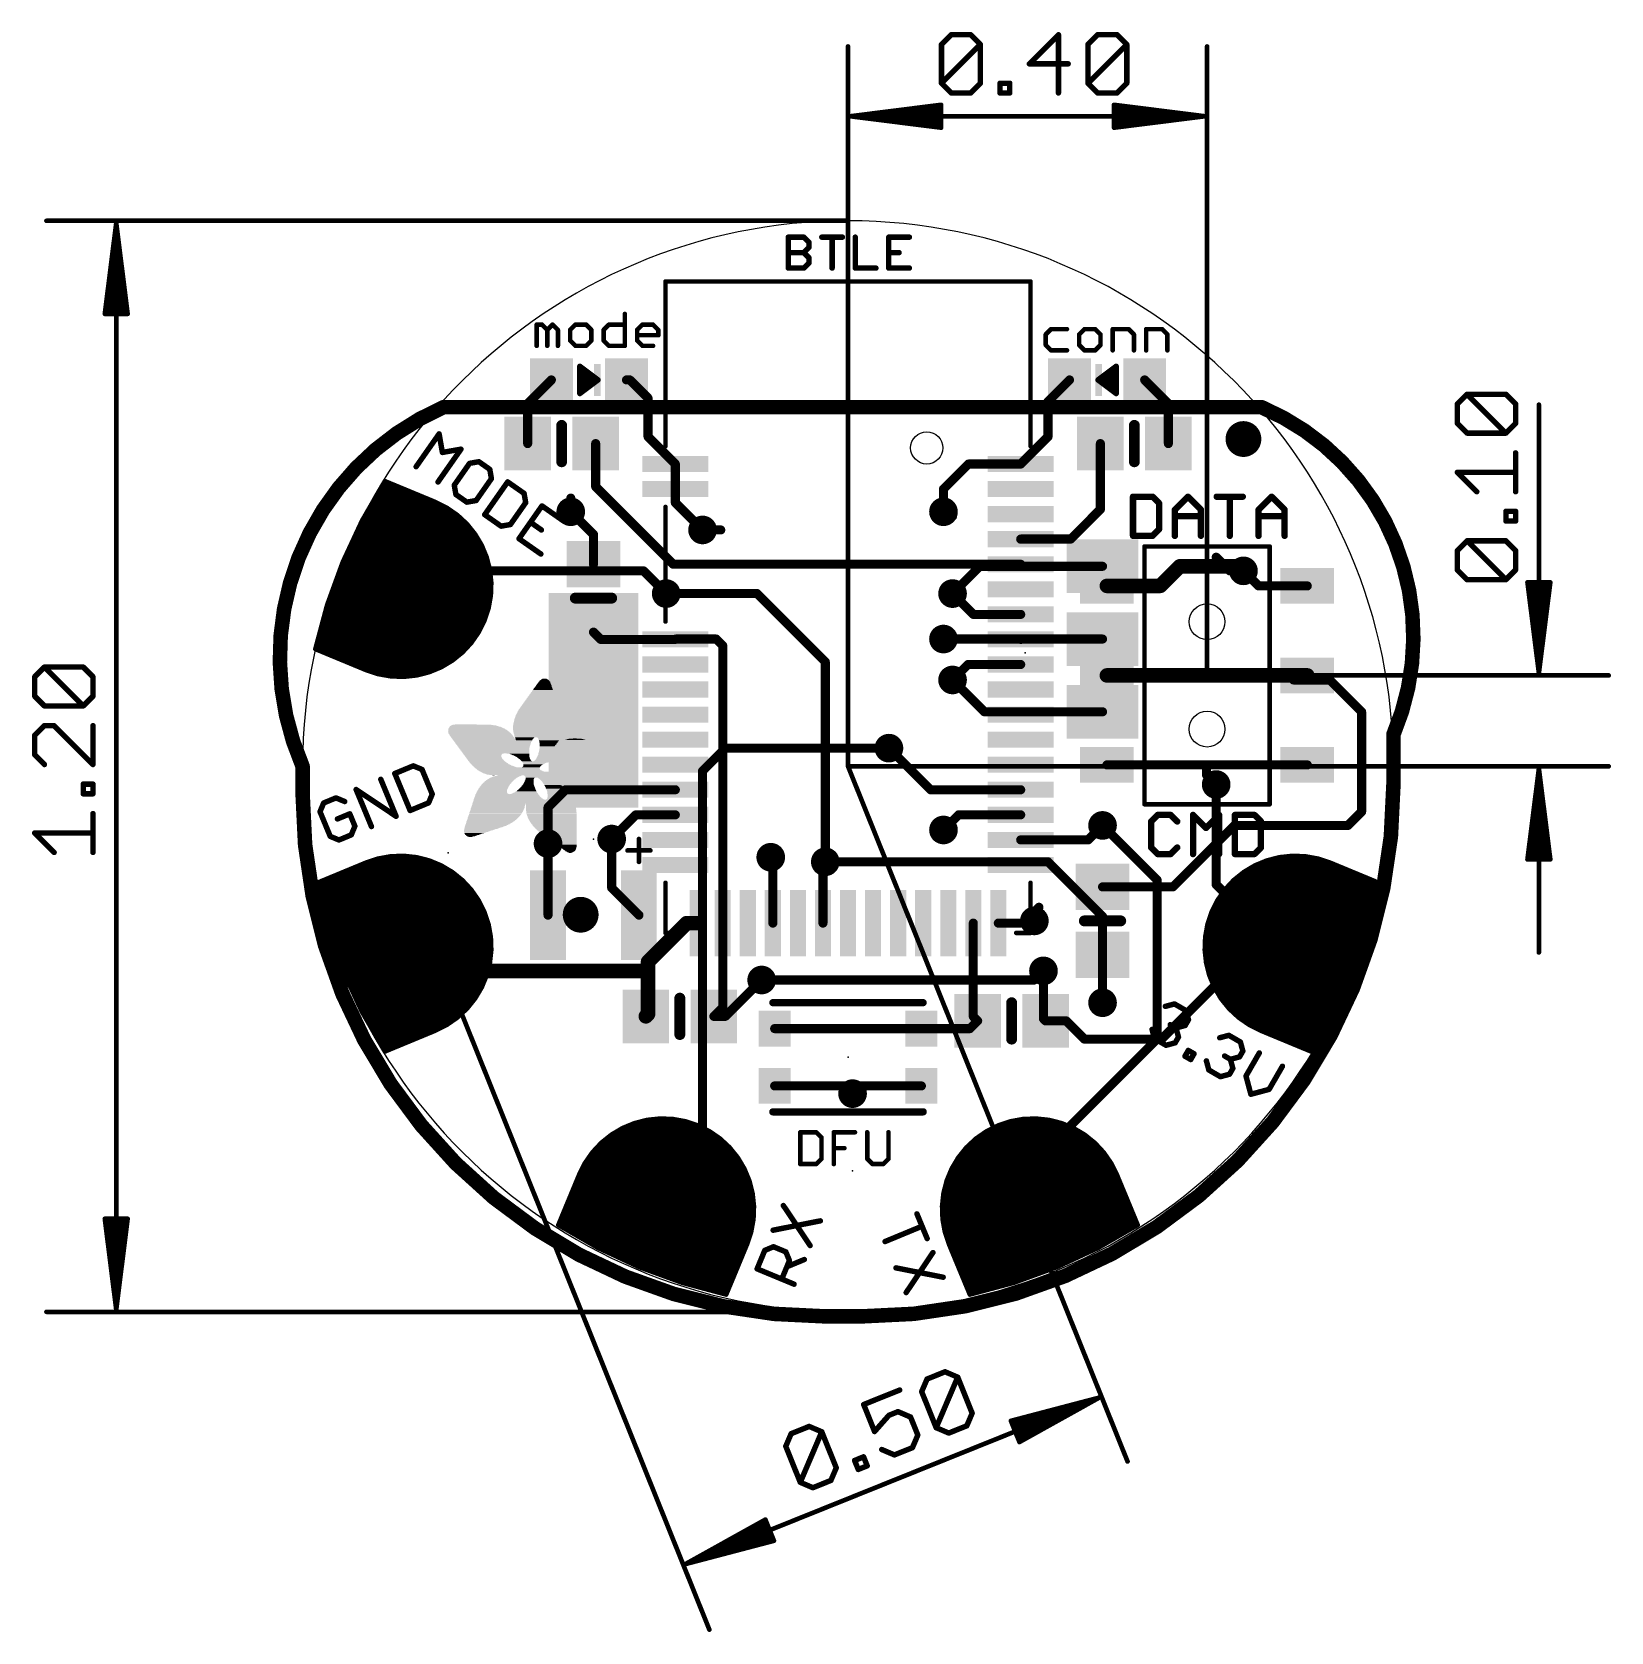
# Model space of a CAD drawing. Extents: x -22.8 to 21.3, y -24.2 to 20.5.
import ezdxf

# ---------------------------------------------------------------- set-up
doc = ezdxf.new("R2010")
doc.units = 0
for name, color, linetype in [('1', 12, 'CONTINUOUS'), ('16', 132, 'CONTINUOUS'), ('17', 110, 'CONTINUOUS'), ('18', 110, 'CONTINUOUS'), ('20', 53, 'CONTINUOUS'), ('21', 40, 'CONTINUOUS'), ('23', 53, 'CONTINUOUS'), ('24', 53, 'CONTINUOUS'), ('47', 253, 'CONTINUOUS')]:
    doc.layers.add(name, color=color, linetype=linetype)

# ---------------------------------------------------------------- blocks, each defined once
blk = doc.blocks.new('ROUNDP')
at = {"const_width": 0.5}
blk.add_lwpolyline([(0, -0.25, 1), (0, 0.25, 1), (0, -0.25)], format="xyb", dxfattribs=at)
blk = doc.blocks.new('RECT')
blk.add_solid([(-0.5, -0.5), (0.5, -0.5), (-0.5, 0.5), (0.5, 0.5)])
blk = doc.blocks.new('PIE')
at = {"const_width": 0.5}
blk.add_lwpolyline([(0, -0.25, 1), (0, 0.25, 1), (0, -0.25)], format="xyb", dxfattribs=at)
blk = doc.blocks.new('ROUNDV')
at = {"const_width": 0.5}
blk.add_lwpolyline([(0, -0.25, 1), (0, 0.25, 1), (0, -0.25)], format="xyb", dxfattribs=at)

msp = doc.modelspace()

# ---------------------------------------------------------------- linework, layer by layer
at = {"layer": '1'}
for points, const_width in [([(-8.951, 10.133), (-8.289, 10.795)], 0.254), ([(-6.096, 10.795), (-6.189, 10.795)], 0.254), ([(-5.588, 10.287), (-6.096, 10.795)], 0.254), ([(5.588, 10.194), (6.189, 10.795)], 0.254), ([(8.289, 10.795), (8.951, 10.133)], 0.254), ([(-5.588, 9.208), (-5.588, 10.287)], 0.254), ([(5.588, 9.208), (5.588, 10.194)], 0.254), ([(-8.951, 9.017), (-8.951, 10.133)], 0.254), ([(8.951, 10.133), (8.951, 9.017)], 0.254), ([(-7.051, 9.017), (-7.051, 7.813)], 0.254), ([(-4.825, 8.445), (-5.588, 9.208)], 0.254), ([(4.825, 8.445), (5.588, 9.208)], 0.254), ([(7.051, 9.017), (7.051, 7.178)], 0.254), ([(-4.825, 8.445), (-4.825, 7.745)], 0.254), ([(3.365, 8.445), (2.667, 7.747)], 0.254), ([(4.825, 8.445), (3.365, 8.445)], 0.254), ([(-12.9413, 7.9691), (-13.5793, 6.864)], 0.127), ([(-13.1428, 7.62), (-12.0986, 7.62)], 0.127), ([(-13.0695, 7.747), (-12.4052, 7.747)], 0.127), ([(-12.9962, 7.874), (-12.7118, 7.874)], 0.127), ([(-11.5333, 7.3859), (-12.9413, 7.9691)], 0.127), ([(-7.051, 7.813), (-4.883, 5.645)], 0.254), ([(-4.825, 7.745), (-4.825, 7.365)], 0.254), ([(2.667, 7.747), (2.667, 7.112)], 0.254), ([(-13.4361, 7.112), (-11.0484, 7.112)], 0.127), ([(-13.3628, 7.239), (-11.2399, 7.239)], 0.127), ([(-13.2895, 7.366), (-11.4936, 7.366)], 0.127), ([(-13.2162, 7.493), (-11.792, 7.493)], 0.127), ([(-11.2092, 7.2236), (-11.5333, 7.3859)], 0.127), ([(-10.9116, 7.017), (-11.2092, 7.2236)], 0.127), ([(-7.112, 6.477), (-7.747, 7.112)], 0.254), ([(-4.825, 7.365), (-4.064, 6.604)], 0.254), ([(7.051, 7.178), (6.223, 6.35)], 0.254), ([(-13.5793, 6.864), (-14.1186, 5.7075)], 0.127), ([(-13.6413, 6.731), (-10.6149, 6.731)], 0.127), ([(-13.5821, 6.858), (-10.7408, 6.858)], 0.127), ([(-13.5095, 6.985), (-10.8772, 6.985)], 0.127), ([(-10.6463, 6.77), (-10.9116, 7.017)], 0.127), ([(-10.4189, 6.4878), (-10.6463, 6.77)], 0.127), ([(-13.8782, 6.223), (-10.2618, 6.223)], 0.127), ([(-13.819, 6.35), (-10.3371, 6.35)], 0.127), ([(-13.7598, 6.477), (-10.4125, 6.477)], 0.127), ([(-13.7006, 6.604), (-10.5125, 6.604)], 0.127), ([(-10.234, 6.1762), (-10.4189, 6.4878)], 0.127), ([(-7.112, 5.649), (-7.112, 6.477)], 0.254), ([(4.83, 6.35), (4.825, 6.345)], 0.254), ([(6.223, 6.35), (4.83, 6.35)], 0.254), ([(-14.0559, 5.842), (-10.0956, 5.842)], 0.127), ([(-13.9967, 5.969), (-10.1482, 5.969)], 0.127), ([(-13.9374, 6.096), (-10.2008, 6.096)], 0.127), ([(-10.0953, 5.8413), (-10.234, 6.1762)], 0.127), ([(-10.0057, 5.4902), (-10.0953, 5.8413)], 0.127), ([(-14.1186, 5.7075), (-14.5551, 4.5083)], 0.127), ([(-14.2546, 5.334), (-9.9889, 5.334)], 0.127), ([(-14.2083, 5.461), (-10.0025, 5.461)], 0.127), ([(-14.1621, 5.588), (-10.0306, 5.588)], 0.127), ([(-14.1151, 5.715), (-10.0631, 5.715)], 0.127), ([(-9.9669, 5.1299), (-10.0057, 5.4902)], 0.127), ([(-4.883, 5.645), (4.825, 5.645)], 0.254), ([(8.723, 5.04), (9.271, 5.588)], 0.4064), ([(9.271, 5.588), (10.922, 5.588)], 0.4064), ([(10.922, 5.588), (11.049, 5.461)], 0.4064), ([(11.47, 5.04), (11.049, 5.461)], 0.254), ([(-14.3932, 4.953), (-9.9733, 4.953)], 0.127), ([(-14.347, 5.08), (-9.9687, 5.08)], 0.127), ([(-14.3008, 5.207), (-9.9752, 5.207)], 0.127), ([(-9.9799, 4.7677), (-9.9669, 5.1299)], 0.127), ([(-5.08, 4.826), (-2.54, 4.826)], 0.254), ([(-2.54, 4.826), (-0.635, 2.921)], 0.254), ([(3.502, 4.245), (2.921, 4.826)], 0.254), ([(7.233, 5.04), (8.723, 5.04)], 0.4064), ([(12.833, 5.04), (11.47, 5.04)], 0.254), ([(-14.5551, 4.5083), (-14.8853, 3.2758)], 0.127), ([(-14.572, 4.445), (-10.0381, 4.445)], 0.127), ([(-14.5319, 4.572), (-10.0152, 4.572)], 0.127), ([(-14.4857, 4.699), (-9.9923, 4.699)], 0.127), ([(-14.4394, 4.826), (-9.9778, 4.826)], 0.127), ([(-10.1587, 4.0672), (-10.0442, 4.411)], 0.127), ([(-10.0442, 4.411), (-9.9799, 4.7677)], 0.127), ([(-14.6741, 4.064), (-10.1603, 4.064)], 0.127), ([(-14.6401, 4.191), (-10.1175, 4.191)], 0.127), ([(-14.6061, 4.318), (-10.0752, 4.318)], 0.127), ([(-10.3209, 3.7431), (-10.1587, 4.0672)], 0.127), ([(4.825, 4.245), (3.502, 4.245)], 0.254), ([(-14.8102, 3.556), (-10.4508, 3.556)], 0.127), ([(-14.7762, 3.683), (-10.3626, 3.683)], 0.127), ([(-14.7422, 3.81), (-10.2874, 3.81)], 0.127), ([(-14.7082, 3.937), (-10.2238, 3.937)], 0.127), ([(-10.5276, 3.4454), (-10.3209, 3.7431)], 0.127), ([(-6.908, 3.545), (-7.112, 3.749)], 0.254), ([(-4.825, 3.545), (-6.908, 3.545)], 0.254), ([(-4.814, 3.556), (-4.825, 3.545)], 0.254), ([(-3.683, 3.556), (-4.814, 3.556)], 0.254), ([(-3.5, 3.373), (-3.683, 3.556)], 0.254), ([(4.814, 3.556), (2.667, 3.556)], 0.254), ([(4.825, 3.545), (4.814, 3.556)], 0.254), ([(-14.8853, 3.2758), (-13.4773, 2.6926)], 0.127), ([(-14.8783, 3.302), (-10.6611, 3.302)], 0.127), ([(-14.8443, 3.429), (-10.5429, 3.429)], 0.127), ([(-14.6421, 3.175), (-10.781, 3.175)], 0.127), ([(-11.0567, 2.9528), (-10.7745, 3.1802)], 0.127), ([(-10.7745, 3.1802), (-10.5276, 3.4454)], 0.127), ([(-3.5, -4.38), (-3.5, 3.373)], 0.254), ([(-14.3355, 3.048), (-10.9386, 3.048)], 0.127), ([(-14.0289, 2.921), (-11.1103, 2.921)], 0.127), ([(-13.7223, 2.794), (-11.3243, 2.794)], 0.127), ([(-13.4773, 2.6926), (-13.1335, 2.5781)], 0.127), ([(-13.4006, 2.667), (-11.6119, 2.667)], 0.127), ([(-12.0543, 2.5396), (-11.7032, 2.6292)], 0.127), ([(-11.7032, 2.6292), (-11.3684, 2.7679)], 0.127), ([(-11.3684, 2.7679), (-11.0567, 2.9528)], 0.127), ([(-0.635, 2.921), (-0.635, -2.667)], 0.254), ([(3.353, 2.845), (2.921, 2.413)], 0.254), ([(4.825, 2.845), (3.353, 2.845)], 0.254), ([(7.233, 2.54), (12.319, 2.54)], 0.4064), ([(12.319, 2.54), (12.833, 2.54)], 0.4064), ([(-13.1335, 2.5781), (-12.7768, 2.5138)], 0.127), ([(-12.9223, 2.54), (-12.0526, 2.54)], 0.127), ([(-12.7768, 2.5138), (-12.4147, 2.5008)], 0.127), ([(-12.4147, 2.5008), (-12.0543, 2.5396)], 0.127), ([(12.446, 2.413), (12.319, 2.54)], 0.254), ([(13.462, 2.413), (12.446, 2.413)], 0.254), ([(14.351, 1.524), (13.462, 2.413)], 0.254), ([(14.351, -1.27), (14.351, 1.524)], 0.254), ([(2.306, -0.655), (1.143, 0.508)], 0.254), ([(10.0162, 0.04), (7.233, 0.04)], 0.254), ([(12.833, 0.04), (10.0162, 0.04)], 0.254), ([(10.0162, 0.04), (10.0162, -0.2372)], 0.254), ([(10.0162, -0.2372), (10.287, -0.508)], 0.254), ([(-7.894, -0.655), (-8.382, -1.143)], 0.254), ([(-4.825, -0.655), (-7.894, -0.655)], 0.254), ([(4.825, -0.655), (2.306, -0.655)], 0.254), ([(-8.382, -1.143), (-8.382, -2.159)], 0.254), ([(-5.927, -1.355), (-6.604, -2.032)], 0.254), ([(-4.825, -1.355), (-5.927, -1.355)], 0.254), ([(3.09, -1.355), (2.667, -1.778)], 0.254), ([(4.825, -1.355), (3.09, -1.355)], 0.254), ([(13.97, -1.651), (14.351, -1.27)], 0.254), ([(6.708, -2.055), (7.112, -1.651)], 0.254), ([(9.078, -3.368), (10.795, -1.651)], 0.254), ([(10.795, -1.651), (13.97, -1.651)], 0.254), ([(4.825, -2.055), (6.708, -2.055)], 0.254), ([(-13.4773, -2.6926), (-14.8853, -3.2758)], 0.127), ([(-13.1335, -2.5781), (-13.4773, -2.6926)], 0.127), ([(-13.4006, -2.667), (-11.6119, -2.667)], 0.127), ([(-12.7768, -2.5138), (-13.1335, -2.5781)], 0.127), ([(-12.9223, -2.54), (-12.0526, -2.54)], 0.127), ([(-12.4147, -2.5008), (-12.7768, -2.5138)], 0.127), ([(-12.0543, -2.5396), (-12.4147, -2.5008)], 0.127), ([(-11.7032, -2.6292), (-12.0543, -2.5396)], 0.127), ([(-11.3684, -2.7679), (-11.7032, -2.6292)], 0.127), ([(-2.1, -2.599), (-2.159, -2.54)], 0.254), ([(-2.1, -4.38), (-2.1, -2.599)], 0.254), ([(-0.7, -2.732), (-0.635, -2.667)], 0.254), ([(-0.7, -4.38), (-0.7, -2.732)], 0.254), ([(11.7032, -2.6292), (11.3684, -2.7679)], 0.127), ([(11.6119, -2.667), (13.4006, -2.667)], 0.127), ([(12.0543, -2.5396), (11.7032, -2.6292)], 0.127), ([(12.0526, -2.54), (12.9223, -2.54)], 0.127), ([(12.4147, -2.5008), (12.0543, -2.5396)], 0.127), ([(12.7768, -2.5138), (12.4147, -2.5008)], 0.127), ([(13.1335, -2.5781), (12.7768, -2.5138)], 0.127), ([(13.4773, -2.6926), (13.1335, -2.5781)], 0.127), ([(14.8853, -3.2758), (13.4773, -2.6926)], 0.127), ([(-14.6421, -3.175), (-10.781, -3.175)], 0.127), ([(-14.3355, -3.048), (-10.9386, -3.048)], 0.127), ([(-14.0289, -2.921), (-11.1103, -2.921)], 0.127), ([(-13.7223, -2.794), (-11.3243, -2.794)], 0.127), ([(-11.0567, -2.9528), (-11.3684, -2.7679)], 0.127), ([(-10.7745, -3.1802), (-11.0567, -2.9528)], 0.127), ([(-10.5276, -3.4454), (-10.7745, -3.1802)], 0.127), ([(10.7745, -3.1802), (10.5276, -3.4454)], 0.127), ([(11.0567, -2.9528), (10.7745, -3.1802)], 0.127), ([(10.781, -3.175), (14.6421, -3.175)], 0.127), ([(10.9386, -3.048), (14.3355, -3.048)], 0.127), ([(11.3684, -2.7679), (11.0567, -2.9528)], 0.127), ([(11.1103, -2.921), (14.0289, -2.921)], 0.127), ([(11.3243, -2.794), (13.7223, -2.794)], 0.127), ([(-14.8853, -3.2758), (-14.5551, -4.5083)], 0.127), ([(-14.8783, -3.302), (-10.6611, -3.302)], 0.127), ([(-14.8443, -3.429), (-10.5429, -3.429)], 0.127), ([(-14.8102, -3.556), (-10.4508, -3.556)], 0.127), ([(-10.3209, -3.7431), (-10.5276, -3.4454)], 0.127), ([(9.078, -3.368), (7.112, -3.368)], 0.254), ([(10.5276, -3.4454), (10.3209, -3.7431)], 0.127), ([(10.4508, -3.556), (14.8102, -3.556)], 0.127), ([(10.5429, -3.429), (14.8443, -3.429)], 0.127), ([(10.6611, -3.302), (14.8783, -3.302)], 0.127), ([(11.684, -4.699), (12.833, -3.55)], 0.254), ([(14.5551, -4.5083), (14.8853, -3.2758)], 0.127), ([(-14.7762, -3.683), (-10.3626, -3.683)], 0.127), ([(-14.7422, -3.81), (-10.2874, -3.81)], 0.127), ([(-14.7082, -3.937), (-10.2238, -3.937)], 0.127), ([(-14.6741, -4.064), (-10.1603, -4.064)], 0.127), ([(-10.1587, -4.0672), (-10.3209, -3.7431)], 0.127), ([(-10.0442, -4.411), (-10.1587, -4.0672)], 0.127), ([(10.1587, -4.0672), (10.0442, -4.411)], 0.127), ([(10.3209, -3.7431), (10.1587, -4.0672)], 0.127), ([(10.1603, -4.064), (14.6741, -4.064)], 0.127), ([(10.2238, -3.937), (14.7082, -3.937)], 0.127), ([(10.2874, -3.81), (14.7422, -3.81)], 0.127), ([(10.3626, -3.683), (14.7762, -3.683)], 0.127), ([(-14.6401, -4.191), (-10.1175, -4.191)], 0.127), ([(-14.6061, -4.318), (-10.0752, -4.318)], 0.127), ([(-14.572, -4.445), (-10.0381, -4.445)], 0.127), ([(-14.5551, -4.5083), (-14.1186, -5.7075)], 0.127), ([(-9.9799, -4.7677), (-10.0442, -4.411)], 0.127), ([(-4.507, -4.38), (-5.588, -5.461)], 0.4064), ([(-4.2, -4.38), (-4.507, -4.38)], 0.4064), ([(-3.5, -4.38), (-3.5, -6.736)], 0.254), ([(3.5, -4.38), (3.5, -6.99)], 0.254), ([(4.2, -4.38), (5.145, -4.38)], 0.254), ([(5.145, -4.38), (5.207, -4.318)], 0.254), ([(10.0442, -4.411), (9.9799, -4.7677)], 0.127), ([(10.0381, -4.445), (14.572, -4.445)], 0.127), ([(10.0752, -4.318), (14.6061, -4.318)], 0.127), ([(10.1175, -4.191), (14.6401, -4.191)], 0.127), ([(14.1186, -5.7075), (14.5551, -4.5083)], 0.127), ([(-14.5319, -4.572), (-10.0152, -4.572)], 0.127), ([(-14.4857, -4.699), (-9.9923, -4.699)], 0.127), ([(-14.4394, -4.826), (-9.9778, -4.826)], 0.127), ([(-14.3932, -4.953), (-9.9733, -4.953)], 0.127), ([(-11.684, -4.699), (-10.541, -5.715)], 0.4064), ([(-9.9669, -5.1299), (-9.9799, -4.7677)], 0.127), ([(8.763, -7.62), (11.684, -4.699)], 0.254), ([(9.9799, -4.7677), (9.9669, -5.1299)], 0.127), ([(9.9733, -4.953), (14.3932, -4.953)], 0.127), ([(9.9778, -4.826), (14.4394, -4.826)], 0.127), ([(9.9923, -4.699), (14.4857, -4.699)], 0.127), ([(10.0152, -4.572), (14.5319, -4.572)], 0.127), ([(-14.347, -5.08), (-9.9687, -5.08)], 0.127), ([(-14.3008, -5.207), (-9.9752, -5.207)], 0.127), ([(-14.2546, -5.334), (-9.9889, -5.334)], 0.127), ([(-10.0057, -5.4902), (-9.9669, -5.1299)], 0.127), ([(-5.588, -5.461), (-5.588, -5.715)], 0.4064), ([(7.112, -6.604), (7.112, -5.268)], 0.254), ([(9.9669, -5.1299), (10.0057, -5.4902)], 0.127), ([(9.9687, -5.08), (14.347, -5.08)], 0.127), ([(9.9752, -5.207), (14.3008, -5.207)], 0.127), ([(9.9889, -5.334), (14.2546, -5.334)], 0.127), ([(-14.2083, -5.461), (-10.0025, -5.461)], 0.127), ([(-14.1621, -5.588), (-10.0306, -5.588)], 0.127), ([(-14.1186, -5.7075), (-13.5793, -6.864)], 0.127), ([(-14.1151, -5.715), (-10.0631, -5.715)], 0.127), ([(-14.0559, -5.842), (-10.0956, -5.842)], 0.127), ([(-10.541, -5.715), (-5.588, -5.715)], 0.4064), ([(-10.234, -6.1762), (-10.0953, -5.8413)], 0.127), ([(-10.0953, -5.8413), (-10.0057, -5.4902)], 0.127), ([(-5.588, -5.715), (-5.588, -6.924)], 0.4064), ([(5.461, -7.051), (5.461, -5.715)], 0.254), ([(10.0025, -5.461), (14.2083, -5.461)], 0.127), ([(10.0057, -5.4902), (10.0953, -5.8413)], 0.127), ([(10.0306, -5.588), (14.1621, -5.588)], 0.127), ([(10.0631, -5.715), (14.1151, -5.715)], 0.127), ([(10.0953, -5.8413), (10.234, -6.1762)], 0.127), ([(10.0956, -5.842), (14.0559, -5.842)], 0.127), ([(13.5793, -6.864), (14.1186, -5.7075)], 0.127), ([(-13.9967, -5.969), (-10.1482, -5.969)], 0.127), ([(-13.9374, -6.096), (-10.2008, -6.096)], 0.127), ([(-13.8782, -6.223), (-10.2618, -6.223)], 0.127), ([(-10.4189, -6.4878), (-10.234, -6.1762)], 0.127), ([(-2.413, -5.969), (-3.429, -6.985)], 0.254), ([(10.1482, -5.969), (13.9967, -5.969)], 0.127), ([(10.2008, -6.096), (13.9374, -6.096)], 0.127), ([(10.234, -6.1762), (10.4189, -6.4878)], 0.127), ([(10.2618, -6.223), (13.8782, -6.223)], 0.127), ([(-13.819, -6.35), (-10.3371, -6.35)], 0.127), ([(-13.7598, -6.477), (-10.4125, -6.477)], 0.127), ([(-13.7006, -6.604), (-10.5125, -6.604)], 0.127), ([(-13.6413, -6.731), (-10.6149, -6.731)], 0.127), ([(-10.6463, -6.77), (-10.4189, -6.4878)], 0.127), ([(-3.5, -6.736), (-3.749, -6.985)], 0.254), ([(10.3371, -6.35), (13.819, -6.35)], 0.127), ([(10.4125, -6.477), (13.7598, -6.477)], 0.127), ([(10.4189, -6.4878), (10.6463, -6.77)], 0.127), ([(10.5125, -6.604), (13.7006, -6.604)], 0.127), ([(10.6149, -6.731), (13.6413, -6.731)], 0.127), ([(-13.5821, -6.858), (-10.7408, -6.858)], 0.127), ([(-13.5793, -6.864), (-12.9413, -7.9691)], 0.127), ([(-13.5095, -6.985), (-10.8772, -6.985)], 0.127), ([(-13.4361, -7.112), (-11.0485, -7.112)], 0.127), ([(-11.2092, -7.2236), (-10.9116, -7.017)], 0.127), ([(-10.9116, -7.017), (-10.6463, -6.77)], 0.127), ([(-5.588, -6.924), (-5.649, -6.985)], 0.4064), ([(-3.429, -6.985), (-3.749, -6.985)], 0.254), ([(3.406, -7.328), (3.622, -7.112)], 0.254), ([(3.5, -6.99), (3.622, -7.112)], 0.254), ([(5.522, -7.112), (5.461, -7.051)], 0.254), ([(5.522, -7.112), (6.096, -7.112)], 0.254), ([(6.096, -7.112), (6.604, -7.62)], 0.254), ([(10.6463, -6.77), (10.9116, -7.017)], 0.127), ([(10.7408, -6.858), (13.5821, -6.858)], 0.127), ([(10.8772, -6.985), (13.5095, -6.985)], 0.127), ([(10.9116, -7.017), (11.2092, -7.2236)], 0.127), ([(11.0484, -7.112), (13.4361, -7.112)], 0.127), ([(12.9413, -7.9691), (13.5793, -6.864)], 0.127), ([(-13.3628, -7.239), (-11.2399, -7.239)], 0.127), ([(-13.2895, -7.366), (-11.4936, -7.366)], 0.127), ([(-13.2162, -7.493), (-11.792, -7.493)], 0.127), ([(-13.1428, -7.62), (-12.0986, -7.62)], 0.127), ([(-12.9413, -7.9691), (-11.5333, -7.3859)], 0.127), ([(-11.5333, -7.3859), (-11.2092, -7.2236)], 0.127), ([(-2.05, -7.328), (2.05, -7.328)], 0.254), ([(2.05, -7.328), (3.406, -7.328)], 0.254), ([(6.604, -7.62), (8.763, -7.62)], 0.254), ([(11.2092, -7.2236), (11.5333, -7.3859)], 0.127), ([(11.2399, -7.239), (13.3628, -7.239)], 0.127), ([(11.4936, -7.366), (13.2895, -7.366)], 0.127), ([(11.5333, -7.3859), (12.9413, -7.9691)], 0.127), ([(11.792, -7.493), (13.2162, -7.493)], 0.127), ([(12.0986, -7.62), (13.1428, -7.62)], 0.127), ([(-13.0695, -7.747), (-12.4052, -7.747)], 0.127), ([(-12.9962, -7.874), (-12.7118, -7.874)], 0.127), ([(12.4052, -7.747), (13.0695, -7.747)], 0.127), ([(12.7118, -7.874), (12.9962, -7.874)], 0.127), ([(-2.05, -8.928), (-0.0795, -8.928)], 0.254), ([(-0.0795, -8.928), (2.05, -8.928)], 0.254), ([(-0.0795, -8.928), (0.127, -9.1345)], 0.254), ([(0.127, -9.1345), (0.127, -9.144)], 0.254), ([(-5.6172, -9.8787), (-5.9683, -9.9683)], 0.127), ([(-5.2569, -9.8399), (-5.6172, -9.8787)], 0.127), ([(-4.8947, -9.8529), (-5.2569, -9.8399)], 0.127), ([(-4.538, -9.9172), (-4.8947, -9.8529)], 0.127), ([(4.8947, -9.8529), (4.538, -9.9172)], 0.127), ([(5.2569, -9.8399), (4.8947, -9.8529)], 0.127), ([(5.6172, -9.8787), (5.2569, -9.8399)], 0.127), ([(5.9683, -9.9683), (5.6172, -9.8787)], 0.127), ([(-6.6148, -10.2919), (-6.897, -10.5193)], 0.127), ([(-6.3032, -10.107), (-6.6148, -10.2919)], 0.127), ([(-6.6065, -10.287), (-3.736, -10.287)], 0.127), ([(-6.3925, -10.16), (-3.9378, -10.16)], 0.127), ([(-5.9683, -9.9683), (-6.3032, -10.107)], 0.127), ([(-6.1245, -10.033), (-4.1915, -10.033)], 0.127), ([(-5.7242, -9.906), (-4.6003, -9.906)], 0.127), ([(-4.1942, -10.0317), (-4.538, -9.9172)], 0.127), ([(-3.8701, -10.1939), (-4.1942, -10.0317)], 0.127), ([(-3.5724, -10.4006), (-3.8701, -10.1939)], 0.127), ([(3.8701, -10.1939), (3.5724, -10.4006)], 0.127), ([(3.736, -10.287), (6.6065, -10.287)], 0.127), ([(4.1942, -10.0317), (3.8701, -10.1939)], 0.127), ([(3.9378, -10.16), (6.3925, -10.16)], 0.127), ([(4.1915, -10.033), (6.1245, -10.033)], 0.127), ([(4.538, -9.9172), (4.1942, -10.0317)], 0.127), ([(4.6003, -9.906), (5.7242, -9.906)], 0.127), ([(6.3032, -10.107), (5.9683, -9.9683)], 0.127), ([(6.6148, -10.2919), (6.3032, -10.107)], 0.127), ([(6.897, -10.5193), (6.6148, -10.2919)], 0.127), ([(-7.144, -10.7846), (-7.3506, -11.0822)], 0.127), ([(-6.897, -10.5193), (-7.144, -10.7846)], 0.127), ([(-7.0354, -10.668), (-3.2907, -10.668)], 0.127), ([(-6.9172, -10.541), (-3.4216, -10.541)], 0.127), ([(-6.7663, -10.414), (-3.558, -10.414)], 0.127), ([(-3.3072, -10.6475), (-3.5724, -10.4006)], 0.127), ([(-3.0798, -10.9297), (-3.3072, -10.6475)], 0.127), ([(3.3072, -10.6475), (3.0798, -10.9297)], 0.127), ([(3.2907, -10.668), (7.0354, -10.668)], 0.127), ([(3.5724, -10.4006), (3.3072, -10.6475)], 0.127), ([(3.4216, -10.541), (6.9172, -10.541)], 0.127), ([(3.558, -10.414), (6.7663, -10.414)], 0.127), ([(7.144, -10.7846), (6.897, -10.5193)], 0.127), ([(7.3506, -11.0822), (7.144, -10.7846)], 0.127), ([(-7.3506, -11.0822), (-7.5129, -11.4063)], 0.127), ([(-7.3976, -11.176), (-2.9337, -11.176)], 0.127), ([(-7.3276, -11.049), (-3.009, -11.049)], 0.127), ([(-7.2394, -10.922), (-3.086, -10.922)], 0.127), ([(-7.1512, -10.795), (-3.1883, -10.795)], 0.127), ([(-2.8949, -11.2414), (-3.0798, -10.9297)], 0.127), ([(3.0798, -10.9297), (2.8949, -11.2414)], 0.127), ([(2.9337, -11.176), (7.3976, -11.176)], 0.127), ([(3.009, -11.049), (7.3276, -11.049)], 0.127), ([(3.086, -10.922), (7.2394, -10.922)], 0.127), ([(3.1884, -10.795), (7.1512, -10.795)], 0.127), ([(7.5129, -11.4063), (7.3506, -11.0822)], 0.127), ([(-7.5129, -11.4063), (-8.0961, -12.8143)], 0.127), ([(-7.6279, -11.684), (-2.7287, -11.684)], 0.127), ([(-7.5753, -11.557), (-2.7641, -11.557)], 0.127), ([(-7.5227, -11.43), (-2.8167, -11.43)], 0.127), ([(-7.4611, -11.303), (-2.8693, -11.303)], 0.127), ([(-2.7562, -11.5762), (-2.8949, -11.2414)], 0.127), ([(-2.6666, -11.9273), (-2.7562, -11.5762)], 0.127), ([(2.7562, -11.5762), (2.6666, -11.9273)], 0.127), ([(2.7287, -11.684), (7.6279, -11.684)], 0.127), ([(2.8949, -11.2414), (2.7562, -11.5762)], 0.127), ([(2.7641, -11.557), (7.5753, -11.557)], 0.127), ([(2.8167, -11.43), (7.5227, -11.43)], 0.127), ([(2.8694, -11.303), (7.4611, -11.303)], 0.127), ([(8.0961, -12.8143), (7.5129, -11.4063)], 0.127), ([(-7.7857, -12.065), (-2.6518, -12.065)], 0.127), ([(-7.7331, -11.938), (-2.6654, -11.938)], 0.127), ([(-7.6805, -11.811), (-2.6963, -11.811)], 0.127), ([(-2.6278, -12.2877), (-2.6666, -11.9273)], 0.127), ([(2.6666, -11.9273), (2.6278, -12.2877)], 0.127), ([(2.6518, -12.065), (7.7857, -12.065)], 0.127), ([(2.6654, -11.938), (7.7331, -11.938)], 0.127), ([(2.6963, -11.811), (7.6805, -11.811)], 0.127), ([(-7.9961, -12.573), (-2.638, -12.573)], 0.127), ([(-7.9435, -12.446), (-2.6335, -12.446)], 0.127), ([(-7.8909, -12.319), (-2.6289, -12.319)], 0.127), ([(-7.8383, -12.192), (-2.6381, -12.192)], 0.127), ([(-2.6408, -12.6498), (-2.6278, -12.2877)], 0.127), ([(2.6278, -12.2877), (2.6408, -12.6498)], 0.127), ([(2.6289, -12.319), (7.8909, -12.319)], 0.127), ([(2.6335, -12.446), (7.9435, -12.446)], 0.127), ([(2.638, -12.573), (7.9961, -12.573)], 0.127), ([(2.6381, -12.192), (7.8383, -12.192)], 0.127), ([(-8.0961, -12.8143), (-6.991, -13.4523)], 0.127), ([(-8.0741, -12.827), (-2.6727, -12.827)], 0.127), ([(-8.0487, -12.7), (-2.6498, -12.7)], 0.127), ([(-7.8541, -12.954), (-2.6956, -12.954)], 0.127), ([(-2.8196, -13.3503), (-2.7051, -13.0065)], 0.127), ([(-2.7051, -13.0065), (-2.6408, -12.6498)], 0.127), ([(2.6408, -12.6498), (2.7051, -13.0065)], 0.127), ([(2.6498, -12.7), (8.0487, -12.7)], 0.127), ([(2.6727, -12.827), (8.0741, -12.827)], 0.127), ([(2.6956, -12.954), (7.8541, -12.954)], 0.127), ([(2.7051, -13.0065), (2.8196, -13.3503)], 0.127), ([(6.991, -13.4523), (8.0961, -12.8143)], 0.127), ([(-7.6341, -13.081), (-2.7299, -13.081)], 0.127), ([(-7.4142, -13.208), (-2.7722, -13.208)], 0.127), ([(-7.1942, -13.335), (-2.8144, -13.335)], 0.127), ([(-6.991, -13.4523), (-5.8345, -13.9916)], 0.127), ([(-6.9702, -13.462), (-2.8658, -13.462)], 0.127), ([(-3.4028, -14.7583), (-2.8196, -13.3503)], 0.127), ([(2.7299, -13.081), (7.6341, -13.081)], 0.127), ([(2.7722, -13.208), (7.4142, -13.208)], 0.127), ([(2.8144, -13.335), (7.1942, -13.335)], 0.127), ([(2.8196, -13.3503), (3.4028, -14.7583)], 0.127), ([(2.8658, -13.462), (6.9702, -13.462)], 0.127), ([(5.8345, -13.9916), (6.991, -13.4523)], 0.127), ([(-6.6979, -13.589), (-2.9184, -13.589)], 0.127), ([(-6.4255, -13.716), (-2.971, -13.716)], 0.127), ([(-6.1532, -13.843), (-3.0236, -13.843)], 0.127), ([(2.9184, -13.589), (6.6979, -13.589)], 0.127), ([(2.971, -13.716), (6.4255, -13.716)], 0.127), ([(3.0236, -13.843), (6.1532, -13.843)], 0.127), ([(-5.8808, -13.97), (-3.0762, -13.97)], 0.127), ([(-5.8345, -13.9916), (-4.6353, -14.4281)], 0.127), ([(-5.5449, -14.097), (-3.1288, -14.097)], 0.127), ([(-5.196, -14.224), (-3.1814, -14.224)], 0.127), ([(-4.8471, -14.351), (-3.234, -14.351)], 0.127), ([(3.0762, -13.97), (5.8808, -13.97)], 0.127), ([(3.1288, -14.097), (5.5449, -14.097)], 0.127), ([(3.1814, -14.224), (5.196, -14.224)], 0.127), ([(3.234, -14.351), (4.8471, -14.351)], 0.127), ([(4.6353, -14.4281), (5.8345, -13.9916)], 0.127), ([(-4.6353, -14.4281), (-3.4028, -14.7583)], 0.127), ([(-4.449, -14.478), (-3.2866, -14.478)], 0.127), ([(-3.975, -14.605), (-3.3392, -14.605)], 0.127), ([(-3.501, -14.732), (-3.3919, -14.732)], 0.127), ([(3.2866, -14.478), (4.449, -14.478)], 0.127), ([(3.3392, -14.605), (3.975, -14.605)], 0.127), ([(3.3919, -14.732), (3.501, -14.732)], 0.127), ([(3.4028, -14.7583), (4.6353, -14.4281)], 0.127)]:
    msp.add_lwpolyline(points, dxfattribs=dict(at, const_width=const_width))
for points, const_width in [([(-8.2441, 10.7501, 1), (-8.3339, 10.8399)], 0.127), ([(-6.189, 10.8585, 1), (-6.189, 10.7315)], 0.127), ([(-6.0511, 10.8399, 1), (-6.1409, 10.7501)], 0.127), ([(-6.096, 10.7315, 1), (-6.096, 10.8585)], 0.127), ([(6.2339, 10.7501, 1), (6.1441, 10.8399)], 0.127), ([(8.3339, 10.8399, 1), (8.2441, 10.7501)], 0.127), ([(-5.5245, 10.287, 1), (-5.6515, 10.287)], 0.127), ([(-5.6329, 10.2421, 1), (-5.5431, 10.3319)], 0.127), ([(5.6515, 10.194, 1), (5.5245, 10.194)], 0.127), ([(5.5431, 10.2389, 1), (5.6329, 10.1491)], 0.127), ([(-8.8875, 10.133, 1), (-9.0145, 10.133)], 0.127), ([(-8.9959, 10.1779, 1), (-8.9061, 10.0881)], 0.127), ([(9.0145, 10.133, 1), (8.8875, 10.133)], 0.127), ([(8.9061, 10.0881, 1), (8.9959, 10.1779)], 0.127), ([(-9.0145, 9.017, 1), (-8.8875, 9.017)], 0.127), ([(-6.9875, 9.017, 1), (-7.1145, 9.017)], 0.127), ([(-5.5431, 9.2529, 1), (-5.6329, 9.1631)], 0.127), ([(-5.6515, 9.208, 1), (-5.5245, 9.208)], 0.127), ([(5.5245, 9.208, 1), (5.6515, 9.208)], 0.127), ([(5.6329, 9.1631, 1), (5.5431, 9.2529)], 0.127), ([(7.1145, 9.017, 1), (6.9875, 9.017)], 0.127), ([(8.8875, 9.017, 1), (9.0145, 9.017)], 0.127), ([(-4.7615, 8.445, 1), (-4.8885, 8.445)], 0.127), ([(-4.8699, 8.4001, 1), (-4.7801, 8.4899)], 0.127), ([(3.365, 8.5085, 1), (3.365, 8.3815)], 0.127), ([(3.4099, 8.4001, 1), (3.3201, 8.4899)], 0.127), ([(4.7801, 8.4899, 1), (4.8699, 8.4001)], 0.127), ([(4.825, 8.3815, 1), (4.825, 8.5085)], 0.127), ([(-13.1428, 7.6517, 1), (-13.1428, 7.5883)], 0.0635), ([(-13.0695, 7.7788, 1), (-13.0695, 7.7153)], 0.0635), ([(-12.9962, 7.9058, 1), (-12.9962, 7.8423)], 0.0635), ([(-12.9292, 7.9984, 1), (-12.9535, 7.9397)], 0.0635), ([(-12.9138, 7.9532, 1), (-12.9688, 7.9849)], 0.0635), ([(-12.7118, 7.8423, 1), (-12.7118, 7.9058)], 0.0635), ([(-12.4052, 7.7153, 1), (-12.4052, 7.7788)], 0.0635), ([(-12.0986, 7.5883, 1), (-12.0986, 7.6517)], 0.0635), ([(-7.0061, 7.8579, 1), (-7.0959, 7.7681)], 0.127), ([(-7.1145, 7.813, 1), (-6.9875, 7.813)], 0.127), ([(-4.7615, 7.745, 1), (-4.8885, 7.745)], 0.127), ([(-4.8885, 7.745, 1), (-4.7615, 7.745)], 0.127), ([(2.7305, 7.747, 1), (2.6035, 7.747)], 0.127), ([(2.6221, 7.7919, 1), (2.7119, 7.7021)], 0.127), ([(-13.4361, 7.1437, 1), (-13.4361, 7.0803)], 0.0635), ([(-13.3628, 7.2708, 1), (-13.3628, 7.2073)], 0.0635), ([(-13.2895, 7.3978, 1), (-13.2895, 7.3343)], 0.0635), ([(-13.2162, 7.5248, 1), (-13.2162, 7.4613)], 0.0635), ([(-11.792, 7.4613, 1), (-11.792, 7.5248)], 0.0635), ([(-11.5191, 7.4143, 1), (-11.5475, 7.3575)], 0.0635), ([(-11.5455, 7.3565, 1), (-11.5212, 7.4152)], 0.0635), ([(-11.4936, 7.3343, 1), (-11.4936, 7.3978)], 0.0635), ([(-11.1911, 7.2497, 1), (-11.2274, 7.1976)], 0.0635), ([(-11.2399, 7.2073, 1), (-11.2399, 7.2708)], 0.0635), ([(-11.2235, 7.1952, 1), (-11.195, 7.252)], 0.0635), ([(-11.0484, 7.0803, 1), (-11.0484, 7.1437)], 0.0635), ([(-7.7021, 7.1569, 1), (-7.7919, 7.0671)], 0.127), ([(-4.7801, 7.4099, 1), (-4.8699, 7.3201)], 0.127), ([(-4.8885, 7.365, 1), (-4.7615, 7.365)], 0.127), ([(2.6035, 7.112, 1), (2.7305, 7.112)], 0.127), ([(6.9875, 7.178, 1), (7.1145, 7.178)], 0.127), ([(7.0959, 7.1331, 1), (7.0061, 7.2229)], 0.127), ([(-13.6413, 6.7628, 1), (-13.6413, 6.6993)], 0.0635), ([(-13.5821, 6.8898, 1), (-13.5821, 6.8263)], 0.0635), ([(-13.6068, 6.8798, 1), (-13.5518, 6.8481)], 0.0635), ([(-13.5506, 6.8505, 1), (-13.6081, 6.8774)], 0.0635), ([(-13.5095, 7.0168, 1), (-13.5095, 6.9533)], 0.0635), ([(-10.8899, 7.0402, 1), (-10.9332, 6.9937)], 0.0635), ([(-10.9297, 6.9909, 1), (-10.8934, 7.043)], 0.0635), ([(-10.8772, 6.9533, 1), (-10.8772, 7.0168)], 0.0635), ([(-10.7408, 6.8263, 1), (-10.7408, 6.8898)], 0.0635), ([(-10.6216, 6.7899, 1), (-10.671, 6.7501)], 0.0635), ([(-10.668, 6.7468, 1), (-10.6247, 6.7932)], 0.0635), ([(-10.6149, 6.6993, 1), (-10.6149, 6.7628)], 0.0635), ([(-4.1089, 6.5591, 1), (-4.0191, 6.6489)], 0.127), ([(-13.8782, 6.2547, 1), (-13.8782, 6.1913)], 0.0635), ([(-13.819, 6.3818, 1), (-13.819, 6.3183)], 0.0635), ([(-13.7598, 6.5088, 1), (-13.7598, 6.4453)], 0.0635), ([(-13.7006, 6.6357, 1), (-13.7006, 6.5723)], 0.0635), ([(-10.5125, 6.5723, 1), (-10.5125, 6.6357)], 0.0635), ([(-10.3916, 6.504, 1), (-10.4462, 6.4716)], 0.0635), ([(-10.4436, 6.4679, 1), (-10.3942, 6.5077)], 0.0635), ([(-10.4125, 6.4453, 1), (-10.4125, 6.5088)], 0.0635), ([(-10.3371, 6.3183, 1), (-10.3371, 6.3818)], 0.0635), ([(-10.2618, 6.1913, 1), (-10.2618, 6.2547)], 0.0635), ([(-7.0485, 6.477, 1), (-7.1755, 6.477)], 0.127), ([(-7.1569, 6.4321, 1), (-7.0671, 6.5219)], 0.127), ([(4.7801, 6.3899, 1), (4.8699, 6.3001)], 0.127), ([(4.83, 6.4135, 1), (4.83, 6.2865)], 0.127), ([(4.8749, 6.3051, 1), (4.7851, 6.3949)], 0.127), ([(6.1781, 6.3949, 1), (6.2679, 6.3051)], 0.127), ([(6.223, 6.2865, 1), (6.223, 6.4135)], 0.127), ([(-14.0559, 5.8738, 1), (-14.0559, 5.8103)], 0.0635), ([(-13.9967, 6.0008, 1), (-13.9967, 5.9373)], 0.0635), ([(-13.9374, 6.1277, 1), (-13.9374, 6.0643)], 0.0635), ([(-10.2047, 6.1883, 1), (-10.2633, 6.164)], 0.0635), ([(-10.2613, 6.16, 1), (-10.2067, 6.1924)], 0.0635), ([(-10.2008, 6.0643, 1), (-10.2008, 6.1277)], 0.0635), ([(-10.1482, 5.9373, 1), (-10.1482, 6.0008)], 0.0635), ([(-10.0645, 5.8492, 1), (-10.1261, 5.8335)], 0.0635), ([(-10.1246, 5.8292, 1), (-10.066, 5.8535)], 0.0635), ([(-10.0956, 5.8103, 1), (-10.0956, 5.8738)], 0.0635), ([(-14.2546, 5.3658, 1), (-14.2546, 5.3023)], 0.0635), ([(-14.2083, 5.4928, 1), (-14.2083, 5.4293)], 0.0635), ([(-14.1621, 5.6197, 1), (-14.1621, 5.5563)], 0.0635), ([(-14.1474, 5.7209, 1), (-14.0898, 5.694)], 0.0635), ([(-14.0888, 5.6966, 1), (-14.1485, 5.7183)], 0.0635), ([(-14.1151, 5.7467, 1), (-14.1151, 5.6833)], 0.0635), ([(-10.0631, 5.6833, 1), (-10.0631, 5.7467)], 0.0635), ([(-9.9741, 5.4936, 1), (-10.0373, 5.4868)], 0.0635), ([(-10.0364, 5.4823, 1), (-9.9749, 5.498)], 0.0635), ([(-10.0306, 5.5563, 1), (-10.0306, 5.6197)], 0.0635), ([(-10.0025, 5.4293, 1), (-10.0025, 5.4928)], 0.0635), ([(-9.9889, 5.3023, 1), (-9.9889, 5.3658)], 0.0635), ([(-7.1755, 5.649, 1), (-7.0485, 5.649)], 0.127), ([(-4.883, 5.7085, 1), (-4.883, 5.5815)], 0.127), ([(-4.9279, 5.6001, 1), (-4.8381, 5.6899)], 0.127), ([(4.825, 5.5815, 1), (4.825, 5.7085)], 0.127), ([(9.271, 5.6896, 1), (9.271, 5.4864)], 0.2032), ([(9.3428, 5.5162, 1), (9.1992, 5.6598)], 0.2032), ([(10.9938, 5.6598, 1), (10.8502, 5.5162)], 0.2032), ([(10.922, 5.4864, 1), (10.922, 5.6896)], 0.2032), ([(10.9772, 5.3892, 1), (11.1208, 5.5328)], 0.2032), ([(11.0939, 5.5059, 1), (11.0041, 5.4161)], 0.127), ([(-14.3932, 4.9848, 1), (-14.3932, 4.9213)], 0.0635), ([(-14.347, 5.1117, 1), (-14.347, 5.0483)], 0.0635), ([(-14.3008, 5.2387, 1), (-14.3008, 5.1753)], 0.0635), ([(-9.9352, 5.1287, 1), (-9.9987, 5.131)], 0.0635), ([(-9.9985, 5.1265, 1), (-9.9354, 5.1333)], 0.0635), ([(-9.9752, 5.1753, 1), (-9.9752, 5.2387)], 0.0635), ([(-9.9733, 4.9213, 1), (-9.9733, 4.9848)], 0.0635), ([(-9.9687, 5.0483, 1), (-9.9687, 5.1117)], 0.0635), ([(-5.08, 4.8895, 1), (-5.08, 4.7625)], 0.127), ([(-2.4951, 4.8709, 1), (-2.5849, 4.7811)], 0.127), ([(-2.54, 4.7625, 1), (-2.54, 4.8895)], 0.127), ([(2.9659, 4.8709, 1), (2.8761, 4.7811)], 0.127), ([(7.233, 5.1416, 1), (7.233, 4.9384)], 0.2032), ([(8.6512, 5.1118, 1), (8.7948, 4.9682)], 0.2032), ([(8.723, 4.9384, 1), (8.723, 5.1416)], 0.2032), ([(11.47, 5.1035, 1), (11.47, 4.9765)], 0.127), ([(11.4251, 4.9951, 1), (11.5149, 5.0849)], 0.127), ([(12.833, 4.9765, 1), (12.833, 5.1035)], 0.127), ([(-14.572, 4.4768, 1), (-14.572, 4.4133)], 0.0635), ([(-14.5849, 4.5192, 1), (-14.5252, 4.4975)], 0.0635), ([(-14.5244, 4.5001, 1), (-14.5857, 4.5166)], 0.0635), ([(-14.5319, 4.6037, 1), (-14.5319, 4.5403)], 0.0635), ([(-14.4857, 4.7307, 1), (-14.4857, 4.6673)], 0.0635), ([(-14.4394, 4.8578, 1), (-14.4394, 4.7943)], 0.0635), ([(-10.0141, 4.401, 1), (-10.0744, 4.4211)], 0.0635), ([(-10.0381, 4.4133, 1), (-10.0381, 4.4768)], 0.0635), ([(-10.0152, 4.5403, 1), (-10.0152, 4.6037)], 0.0635), ([(-10.0116, 4.7688, 1), (-9.9481, 4.7666)], 0.0635), ([(-9.9486, 4.7621, 1), (-10.0111, 4.7733)], 0.0635), ([(-9.9923, 4.6673, 1), (-9.9923, 4.7307)], 0.0635), ([(-9.9778, 4.7943, 1), (-9.9778, 4.8578)], 0.0635), ([(-14.6741, 4.0957, 1), (-14.6741, 4.0323)], 0.0635), ([(-14.6401, 4.2227, 1), (-14.6401, 4.1593)], 0.0635), ([(-14.6061, 4.3498, 1), (-14.6061, 4.2863)], 0.0635), ([(-10.1888, 4.0772, 1), (-10.1285, 4.0572)], 0.0635), ([(-10.1303, 4.053, 1), (-10.1871, 4.0814)], 0.0635), ([(-10.1603, 4.0323, 1), (-10.1603, 4.0957)], 0.0635), ([(-10.1175, 4.1593, 1), (-10.1175, 4.2227)], 0.0635), ([(-10.0755, 4.4167, 1), (-10.013, 4.4054)], 0.0635), ([(-10.0752, 4.2863, 1), (-10.0752, 4.3498)], 0.0635), ([(3.502, 4.3085, 1), (3.502, 4.1815)], 0.127), ([(3.4571, 4.2001, 1), (3.5469, 4.2899)], 0.127), ([(4.825, 4.1815, 1), (4.825, 4.3085)], 0.127), ([(-14.8102, 3.5878, 1), (-14.8102, 3.5242)], 0.0635), ([(-14.7762, 3.7148, 1), (-14.7762, 3.6513)], 0.0635), ([(-14.7422, 3.8418, 1), (-14.7422, 3.7782)], 0.0635), ([(-14.7082, 3.9688, 1), (-14.7082, 3.9053)], 0.0635), ([(-10.4508, 3.5242, 1), (-10.4508, 3.5878)], 0.0635), ([(-10.3626, 3.6513, 1), (-10.3626, 3.7148)], 0.0635), ([(-10.3493, 3.7573, 1), (-10.2925, 3.7289)], 0.0635), ([(-10.2948, 3.725, 1), (-10.347, 3.7612)], 0.0635), ([(-10.2874, 3.7782, 1), (-10.2874, 3.8418)], 0.0635), ([(-10.2238, 3.9053, 1), (-10.2238, 3.9688)], 0.0635), ([(-7.0671, 3.7939, 1), (-7.1569, 3.7041)], 0.127), ([(-6.908, 3.6085, 1), (-6.908, 3.4815)], 0.127), ([(-6.9529, 3.5001, 1), (-6.8631, 3.5899)], 0.127), ([(-4.8699, 3.5899, 1), (-4.7801, 3.5001)], 0.127), ([(-4.814, 3.6195, 1), (-4.814, 3.4925)], 0.127), ([(-4.7691, 3.5111, 1), (-4.8589, 3.6009)], 0.127), ([(-4.825, 3.4815, 1), (-4.825, 3.6085)], 0.127), ([(-3.6381, 3.6009, 1), (-3.7279, 3.5111)], 0.127), ([(-3.683, 3.4925, 1), (-3.683, 3.6195)], 0.127), ([(2.667, 3.6195, 1), (2.667, 3.4925)], 0.127), ([(4.8589, 3.6009, 1), (4.7691, 3.5111)], 0.127), ([(4.7801, 3.5001, 1), (4.8699, 3.5899)], 0.127), ([(4.814, 3.4925, 1), (4.814, 3.6195)], 0.127), ([(-14.8732, 3.3051, 1), (-14.8975, 3.2464)], 0.0635), ([(-14.916, 3.284, 1), (-14.8547, 3.2675)], 0.0635), ([(-14.8783, 3.3338, 1), (-14.8783, 3.2702)], 0.0635), ([(-14.8443, 3.4608, 1), (-14.8443, 3.3973)], 0.0635), ([(-14.6421, 3.2068, 1), (-14.6421, 3.1433)], 0.0635), ([(-10.7978, 3.2018, 1), (-10.7513, 3.1586)], 0.0635), ([(-10.7546, 3.1555, 1), (-10.7944, 3.2049)], 0.0635), ([(-10.781, 3.1433, 1), (-10.781, 3.2068)], 0.0635), ([(-10.6611, 3.2702, 1), (-10.6611, 3.3338)], 0.0635), ([(-10.5537, 3.4635, 1), (-10.5015, 3.4273)], 0.0635), ([(-10.5043, 3.4238, 1), (-10.5508, 3.4671)], 0.0635), ([(-10.5429, 3.3973, 1), (-10.5429, 3.4608)], 0.0635), ([(-3.4365, 3.373, 1), (-3.5635, 3.373)], 0.127), ([(-3.5449, 3.3281, 1), (-3.4551, 3.4179)], 0.127), ([(-14.3355, 3.0798, 1), (-14.3355, 3.0162)], 0.0635), ([(-14.0289, 2.9528, 1), (-14.0289, 2.8893)], 0.0635), ([(-13.7223, 2.8258, 1), (-13.7223, 2.7622)], 0.0635), ([(-13.4673, 2.7227, 1), (-13.4874, 2.6624)], 0.0635), ([(-13.4895, 2.6632, 1), (-13.4652, 2.7219)], 0.0635), ([(-13.4006, 2.6988, 1), (-13.4006, 2.6353)], 0.0635), ([(-11.7153, 2.6585, 1), (-11.691, 2.5999)], 0.0635), ([(-11.6953, 2.5984, 1), (-11.711, 2.6599)], 0.0635), ([(-11.6119, 2.6353, 1), (-11.6119, 2.6988)], 0.0635), ([(-11.3846, 2.7952, 1), (-11.3522, 2.7406)], 0.0635), ([(-11.3562, 2.7385, 1), (-11.3805, 2.7972)], 0.0635), ([(-11.3243, 2.7622, 1), (-11.3243, 2.8258)], 0.0635), ([(-11.1103, 2.8893, 1), (-11.1103, 2.9528)], 0.0635), ([(-11.0766, 2.9775, 1), (-11.0368, 2.9281)], 0.0635), ([(-11.0405, 2.9255, 1), (-11.0729, 2.9801)], 0.0635), ([(-10.9386, 3.0162, 1), (-10.9386, 3.0798)], 0.0635), ([(-0.5715, 2.921, 1), (-0.6985, 2.921)], 0.127), ([(-0.6799, 2.8761, 1), (-0.5901, 2.9659)], 0.127), ([(3.353, 2.9085, 1), (3.353, 2.7815)], 0.127), ([(3.3979, 2.8001, 1), (3.3081, 2.8899)], 0.127), ([(4.825, 2.7815, 1), (4.825, 2.9085)], 0.127), ([(7.233, 2.6416, 1), (7.233, 2.4384)], 0.2032), ([(12.319, 2.6416, 1), (12.319, 2.4384)], 0.2032), ([(12.319, 2.4384, 1), (12.319, 2.6416)], 0.2032), ([(12.833, 2.4384, 1), (12.833, 2.6416)], 0.2032), ([(-13.1279, 2.6093, 1), (-13.1391, 2.5469)], 0.0635), ([(-13.1435, 2.548, 1), (-13.1235, 2.6082)], 0.0635), ([(-12.9223, 2.5718, 1), (-12.9223, 2.5082)], 0.0635), ([(-12.7757, 2.5455, 1), (-12.778, 2.482)], 0.0635), ([(-12.7825, 2.4825, 1), (-12.7712, 2.545)], 0.0635), ([(-12.4181, 2.5324, 1), (-12.4113, 2.4693)], 0.0635), ([(-12.4158, 2.4691, 1), (-12.4135, 2.5326)], 0.0635), ([(-12.0622, 2.5703, 1), (-12.0465, 2.5088)], 0.0635), ([(-12.0509, 2.508, 1), (-12.0577, 2.5711)], 0.0635), ([(-12.0526, 2.5082, 1), (-12.0526, 2.5718)], 0.0635), ([(2.8761, 2.4579, 1), (2.9659, 2.3681)], 0.127), ([(12.3639, 2.5849, 1), (12.2741, 2.4951)], 0.127), ([(12.446, 2.4765, 1), (12.446, 2.3495)], 0.127), ([(12.4011, 2.3681, 1), (12.4909, 2.4579)], 0.127), ([(13.5069, 2.4579, 1), (13.4171, 2.3681)], 0.127), ([(13.462, 2.3495, 1), (13.462, 2.4765)], 0.127), ([(14.4145, 1.524, 1), (14.2875, 1.524)], 0.127), ([(14.3061, 1.4791, 1), (14.3959, 1.5689)], 0.127), ([(1.1879, 0.5529, 1), (1.0981, 0.4631)], 0.127), ([(7.233, 0.1035, 1), (7.233, -0.0235)], 0.127), ([(10.0162, 0.1035, 1), (10.0162, -0.0235)], 0.127), ([(10.0797, 0.04, 1), (9.9527, 0.04)], 0.127), ([(10.0162, -0.0235, 1), (10.0162, 0.1035)], 0.127), ([(12.833, -0.0235, 1), (12.833, 0.1035)], 0.127), ([(10.0611, -0.1923, 1), (9.9713, -0.2821)], 0.127), ([(9.9527, -0.2372, 1), (10.0797, -0.2372)], 0.127), ([(10.2421, -0.5529, 1), (10.3319, -0.4631)], 0.127), ([(-7.894, -0.5915, 1), (-7.894, -0.7185)], 0.127), ([(-7.8491, -0.6999, 1), (-7.9389, -0.6101)], 0.127), ([(-4.825, -0.7185, 1), (-4.825, -0.5915)], 0.127), ([(2.306, -0.5915, 1), (2.306, -0.7185)], 0.127), ([(2.2611, -0.6999, 1), (2.3509, -0.6101)], 0.127), ([(4.825, -0.7185, 1), (4.825, -0.5915)], 0.127), ([(-8.3185, -1.143, 1), (-8.4455, -1.143)], 0.127), ([(-8.4269, -1.0981, 1), (-8.3371, -1.1879)], 0.127), ([(-5.927, -1.2915, 1), (-5.927, -1.4185)], 0.127), ([(-5.8821, -1.3999, 1), (-5.9719, -1.3101)], 0.127), ([(-4.825, -1.4185, 1), (-4.825, -1.2915)], 0.127), ([(3.09, -1.2915, 1), (3.09, -1.4185)], 0.127), ([(3.1349, -1.3999, 1), (3.0451, -1.3101)], 0.127), ([(4.825, -1.4185, 1), (4.825, -1.2915)], 0.127), ([(14.2875, -1.27, 1), (14.4145, -1.27)], 0.127), ([(14.3959, -1.3149, 1), (14.3061, -1.2251)], 0.127), ([(2.6221, -1.7331, 1), (2.7119, -1.8229)], 0.127), ([(7.1569, -1.6959, 1), (7.0671, -1.6061)], 0.127), ([(10.795, -1.5875, 1), (10.795, -1.7145)], 0.127), ([(10.8399, -1.6959, 1), (10.7501, -1.6061)], 0.127), ([(13.9251, -1.6061, 1), (14.0149, -1.6959)], 0.127), ([(13.97, -1.7145, 1), (13.97, -1.5875)], 0.127), ([(-8.4455, -2.159, 1), (-8.3185, -2.159)], 0.127), ([(-6.6489, -1.9871, 1), (-6.5591, -2.0769)], 0.127), ([(4.825, -1.9915, 1), (4.825, -2.1185)], 0.127), ([(6.6631, -2.0101, 1), (6.7529, -2.0999)], 0.127), ([(6.708, -2.1185, 1), (6.708, -1.9915)], 0.127), ([(-13.4874, -2.6624, 1), (-13.4673, -2.7227)], 0.0635), ([(-13.4652, -2.7219, 1), (-13.4895, -2.6632)], 0.0635), ([(-13.4006, -2.6353, 1), (-13.4006, -2.6988)], 0.0635), ([(-13.1391, -2.5469, 1), (-13.1279, -2.6093)], 0.0635), ([(-13.1235, -2.6082, 1), (-13.1435, -2.548)], 0.0635), ([(-12.9223, -2.5082, 1), (-12.9223, -2.5718)], 0.0635), ([(-12.778, -2.482, 1), (-12.7757, -2.5455)], 0.0635), ([(-12.7712, -2.545, 1), (-12.7825, -2.4825)], 0.0635), ([(-12.4113, -2.4693, 1), (-12.4181, -2.5324)], 0.0635), ([(-12.4135, -2.5326, 1), (-12.4158, -2.4691)], 0.0635), ([(-12.0465, -2.5088, 1), (-12.0622, -2.5703)], 0.0635), ([(-12.0577, -2.5711, 1), (-12.0509, -2.508)], 0.0635), ([(-12.0526, -2.5718, 1), (-12.0526, -2.5082)], 0.0635), ([(-11.691, -2.5999, 1), (-11.7153, -2.6585)], 0.0635), ([(-11.711, -2.6599, 1), (-11.6953, -2.5984)], 0.0635), ([(-11.6119, -2.6988, 1), (-11.6119, -2.6353)], 0.0635), ([(-2.1141, -2.4951, 1), (-2.2039, -2.5849)], 0.127), ([(-2.0365, -2.599, 1), (-2.1635, -2.599)], 0.127), ([(-2.1449, -2.6439, 1), (-2.0551, -2.5541)], 0.127), ([(-0.6365, -2.732, 1), (-0.7635, -2.732)], 0.127), ([(-0.7449, -2.6871, 1), (-0.6551, -2.7769)], 0.127), ([(-0.6985, -2.667, 1), (-0.5715, -2.667)], 0.127), ([(-0.5901, -2.7119, 1), (-0.6799, -2.6221)], 0.127), ([(11.6119, -2.6353, 1), (11.6119, -2.6988)], 0.0635), ([(11.6953, -2.5984, 1), (11.711, -2.6599)], 0.0635), ([(11.7153, -2.6585, 1), (11.691, -2.5999)], 0.0635), ([(12.0526, -2.5082, 1), (12.0526, -2.5718)], 0.0635), ([(12.0509, -2.508, 1), (12.0577, -2.5711)], 0.0635), ([(12.0622, -2.5703, 1), (12.0465, -2.5088)], 0.0635), ([(12.4158, -2.4691, 1), (12.4135, -2.5326)], 0.0635), ([(12.4181, -2.5324, 1), (12.4113, -2.4693)], 0.0635), ([(12.7825, -2.4825, 1), (12.7712, -2.545)], 0.0635), ([(12.7757, -2.5455, 1), (12.778, -2.482)], 0.0635), ([(12.9223, -2.5718, 1), (12.9223, -2.5082)], 0.0635), ([(13.1435, -2.548, 1), (13.1235, -2.6082)], 0.0635), ([(13.1279, -2.6093, 1), (13.1391, -2.5469)], 0.0635), ([(13.4006, -2.6988, 1), (13.4006, -2.6353)], 0.0635), ([(13.4895, -2.6632, 1), (13.4652, -2.7219)], 0.0635), ([(13.4673, -2.7227, 1), (13.4874, -2.6624)], 0.0635), ([(-14.6421, -3.1433, 1), (-14.6421, -3.2068)], 0.0635), ([(-14.3355, -3.0162, 1), (-14.3355, -3.0798)], 0.0635), ([(-14.0289, -2.8893, 1), (-14.0289, -2.9528)], 0.0635), ([(-13.7223, -2.7622, 1), (-13.7223, -2.8258)], 0.0635), ([(-11.3522, -2.7406, 1), (-11.3846, -2.7952)], 0.0635), ([(-11.3805, -2.7972, 1), (-11.3562, -2.7385)], 0.0635), ([(-11.3243, -2.8258, 1), (-11.3243, -2.7622)], 0.0635), ([(-11.1103, -2.9528, 1), (-11.1103, -2.8893)], 0.0635), ([(-11.0368, -2.9281, 1), (-11.0766, -2.9775)], 0.0635), ([(-11.0729, -2.9801, 1), (-11.0405, -2.9255)], 0.0635), ([(-10.9386, -3.0798, 1), (-10.9386, -3.0162)], 0.0635), ([(-10.7513, -3.1586, 1), (-10.7978, -3.2018)], 0.0635), ([(-10.7944, -3.2049, 1), (-10.7546, -3.1555)], 0.0635), ([(-10.781, -3.2068, 1), (-10.781, -3.1433)], 0.0635), ([(10.7546, -3.1555, 1), (10.7944, -3.2049)], 0.0635), ([(10.781, -3.1433, 1), (10.781, -3.2068)], 0.0635), ([(10.7978, -3.2018, 1), (10.7513, -3.1586)], 0.0635), ([(10.9386, -3.0162, 1), (10.9386, -3.0798)], 0.0635), ([(11.0405, -2.9255, 1), (11.0729, -2.9801)], 0.0635), ([(11.0766, -2.9775, 1), (11.0368, -2.9281)], 0.0635), ([(11.1103, -2.8893, 1), (11.1103, -2.9528)], 0.0635), ([(11.3243, -2.7622, 1), (11.3243, -2.8258)], 0.0635), ([(11.3562, -2.7385, 1), (11.3805, -2.7972)], 0.0635), ([(11.3846, -2.7952, 1), (11.3522, -2.7406)], 0.0635), ([(13.7223, -2.8258, 1), (13.7223, -2.7622)], 0.0635), ([(14.0289, -2.9528, 1), (14.0289, -2.8893)], 0.0635), ([(14.3355, -3.0798, 1), (14.3355, -3.0162)], 0.0635), ([(14.6421, -3.2068, 1), (14.6421, -3.1433)], 0.0635), ([(-14.8975, -3.2464, 1), (-14.8732, -3.3051)], 0.0635), ([(-14.8547, -3.2675, 1), (-14.916, -3.284)], 0.0635), ([(-14.8783, -3.2702, 1), (-14.8783, -3.3338)], 0.0635), ([(-14.8443, -3.3973, 1), (-14.8443, -3.4608)], 0.0635), ([(-14.8102, -3.5242, 1), (-14.8102, -3.5878)], 0.0635), ([(-10.6611, -3.3338, 1), (-10.6611, -3.2702)], 0.0635), ([(-10.5015, -3.4273, 1), (-10.5537, -3.4635)], 0.0635), ([(-10.5508, -3.4671, 1), (-10.5043, -3.4238)], 0.0635), ([(-10.5429, -3.4608, 1), (-10.5429, -3.3973)], 0.0635), ([(-10.4508, -3.5878, 1), (-10.4508, -3.5242)], 0.0635), ([(7.112, -3.3045, 1), (7.112, -3.4315)], 0.127), ([(9.0331, -3.3231, 1), (9.1229, -3.4129)], 0.127), ([(9.078, -3.4315, 1), (9.078, -3.3045)], 0.127), ([(10.4508, -3.5242, 1), (10.4508, -3.5878)], 0.0635), ([(10.5043, -3.4238, 1), (10.5508, -3.4671)], 0.0635), ([(10.5537, -3.4635, 1), (10.5015, -3.4273)], 0.0635), ([(10.5429, -3.3973, 1), (10.5429, -3.4608)], 0.0635), ([(10.6611, -3.2702, 1), (10.6611, -3.3338)], 0.0635), ([(12.8779, -3.5949, 1), (12.7881, -3.5051)], 0.127), ([(14.8102, -3.5878, 1), (14.8102, -3.5242)], 0.0635), ([(14.8443, -3.4608, 1), (14.8443, -3.3973)], 0.0635), ([(14.916, -3.284, 1), (14.8547, -3.2675)], 0.0635), ([(14.8732, -3.3051, 1), (14.8975, -3.2464)], 0.0635), ([(14.8783, -3.3338, 1), (14.8783, -3.2702)], 0.0635), ([(-14.7762, -3.6513, 1), (-14.7762, -3.7148)], 0.0635), ([(-14.7422, -3.7782, 1), (-14.7422, -3.8418)], 0.0635), ([(-14.7082, -3.9053, 1), (-14.7082, -3.9688)], 0.0635), ([(-14.6741, -4.0323, 1), (-14.6741, -4.0957)], 0.0635), ([(-10.3626, -3.7148, 1), (-10.3626, -3.6513)], 0.0635), ([(-10.2925, -3.7289, 1), (-10.3493, -3.7573)], 0.0635), ([(-10.347, -3.7612, 1), (-10.2948, -3.725)], 0.0635), ([(-10.2874, -3.8418, 1), (-10.2874, -3.7782)], 0.0635), ([(-10.2238, -3.9688, 1), (-10.2238, -3.9053)], 0.0635), ([(-10.1285, -4.0572, 1), (-10.1888, -4.0772)], 0.0635), ([(-10.1871, -4.0814, 1), (-10.1303, -4.053)], 0.0635), ([(-10.1603, -4.0957, 1), (-10.1603, -4.0323)], 0.0635), ([(10.1303, -4.053, 1), (10.1871, -4.0814)], 0.0635), ([(10.1603, -4.0323, 1), (10.1603, -4.0957)], 0.0635), ([(10.1888, -4.0772, 1), (10.1285, -4.0572)], 0.0635), ([(10.2238, -3.9053, 1), (10.2238, -3.9688)], 0.0635), ([(10.2874, -3.7782, 1), (10.2874, -3.8418)], 0.0635), ([(10.2948, -3.725, 1), (10.347, -3.7612)], 0.0635), ([(10.3493, -3.7573, 1), (10.2925, -3.7289)], 0.0635), ([(10.3626, -3.6513, 1), (10.3626, -3.7148)], 0.0635), ([(14.6741, -4.0957, 1), (14.6741, -4.0323)], 0.0635), ([(14.7082, -3.9688, 1), (14.7082, -3.9053)], 0.0635), ([(14.7422, -3.8418, 1), (14.7422, -3.7782)], 0.0635), ([(14.7762, -3.7148, 1), (14.7762, -3.6513)], 0.0635), ([(-14.6401, -4.1593, 1), (-14.6401, -4.2227)], 0.0635), ([(-14.6061, -4.2863, 1), (-14.6061, -4.3498)], 0.0635), ([(-14.572, -4.4133, 1), (-14.572, -4.4768)], 0.0635), ([(-14.5252, -4.4975, 1), (-14.5849, -4.5192)], 0.0635), ([(-14.5857, -4.5166, 1), (-14.5244, -4.5001)], 0.0635), ([(-10.1175, -4.2227, 1), (-10.1175, -4.1593)], 0.0635), ([(-10.013, -4.4054, 1), (-10.0755, -4.4167)], 0.0635), ([(-10.0752, -4.3498, 1), (-10.0752, -4.2863)], 0.0635), ([(-10.0744, -4.4211, 1), (-10.0141, -4.401)], 0.0635), ([(-10.0381, -4.4768, 1), (-10.0381, -4.4133)], 0.0635), ([(-4.507, -4.2784, 1), (-4.507, -4.4816)], 0.2032), ([(-4.4352, -4.4518, 1), (-4.5788, -4.3082)], 0.2032), ([(-4.2, -4.4816, 1), (-4.2, -4.2784)], 0.2032), ([(-3.4365, -4.38, 1), (-3.5635, -4.38)], 0.127), ([(-3.5635, -4.38, 1), (-3.4365, -4.38)], 0.127), ([(-2.1635, -4.38, 1), (-2.0365, -4.38)], 0.127), ([(-0.7635, -4.38, 1), (-0.6365, -4.38)], 0.127), ([(3.5635, -4.38, 1), (3.4365, -4.38)], 0.127), ([(4.2, -4.3165, 1), (4.2, -4.4435)], 0.127), ([(5.1001, -4.3351, 1), (5.1899, -4.4249)], 0.127), ([(5.145, -4.4435, 1), (5.145, -4.3165)], 0.127), ([(5.2519, -4.3629, 1), (5.1621, -4.2731)], 0.127), ([(10.0381, -4.4133, 1), (10.0381, -4.4768)], 0.0635), ([(10.0141, -4.401, 1), (10.0744, -4.4211)], 0.0635), ([(10.0755, -4.4167, 1), (10.013, -4.4054)], 0.0635), ([(10.0752, -4.2863, 1), (10.0752, -4.3498)], 0.0635), ([(10.1175, -4.1593, 1), (10.1175, -4.2227)], 0.0635), ([(14.5244, -4.5001, 1), (14.5857, -4.5166)], 0.0635), ([(14.5849, -4.5192, 1), (14.5252, -4.4975)], 0.0635), ([(14.572, -4.4768, 1), (14.572, -4.4133)], 0.0635), ([(14.6061, -4.3498, 1), (14.6061, -4.2863)], 0.0635), ([(14.6401, -4.2227, 1), (14.6401, -4.1593)], 0.0635), ([(-14.5319, -4.5403, 1), (-14.5319, -4.6037)], 0.0635), ([(-14.4857, -4.6673, 1), (-14.4857, -4.7307)], 0.0635), ([(-14.4394, -4.7943, 1), (-14.4394, -4.8578)], 0.0635), ([(-14.3932, -4.9213, 1), (-14.3932, -4.9848)], 0.0635), ([(-11.6165, -4.6231, 1), (-11.7515, -4.7749)], 0.2032), ([(-10.0152, -4.6037, 1), (-10.0152, -4.5403)], 0.0635), ([(-9.9481, -4.7666, 1), (-10.0116, -4.7688)], 0.0635), ([(-10.0111, -4.7733, 1), (-9.9486, -4.7621)], 0.0635), ([(-9.9923, -4.7307, 1), (-9.9923, -4.6673)], 0.0635), ([(-9.9778, -4.8578, 1), (-9.9778, -4.7943)], 0.0635), ([(-9.9733, -4.9848, 1), (-9.9733, -4.9213)], 0.0635), ([(9.9733, -4.9213, 1), (9.9733, -4.9848)], 0.0635), ([(9.9778, -4.7943, 1), (9.9778, -4.8578)], 0.0635), ([(10.0116, -4.7688, 1), (9.9481, -4.7666)], 0.0635), ([(9.9486, -4.7621, 1), (10.0111, -4.7733)], 0.0635), ([(9.9923, -4.6673, 1), (9.9923, -4.7307)], 0.0635), ([(10.0152, -4.5403, 1), (10.0152, -4.6037)], 0.0635), ([(11.6391, -4.6541, 1), (11.7289, -4.7439)], 0.127), ([(11.7289, -4.7439, 1), (11.6391, -4.6541)], 0.127), ([(14.3932, -4.9848, 1), (14.3932, -4.9213)], 0.0635), ([(14.4394, -4.8578, 1), (14.4394, -4.7943)], 0.0635), ([(14.4857, -4.7307, 1), (14.4857, -4.6673)], 0.0635), ([(14.5319, -4.6037, 1), (14.5319, -4.5403)], 0.0635), ([(-14.347, -5.0483, 1), (-14.347, -5.1117)], 0.0635), ([(-14.3008, -5.1753, 1), (-14.3008, -5.2387)], 0.0635), ([(-14.2546, -5.3023, 1), (-14.2546, -5.3658)], 0.0635), ([(-9.9987, -5.131, 1), (-9.9352, -5.1287)], 0.0635), ([(-9.9354, -5.1333, 1), (-9.9985, -5.1265)], 0.0635), ([(-9.9889, -5.3658, 1), (-9.9889, -5.3023)], 0.0635), ([(-9.9752, -5.2387, 1), (-9.9752, -5.1753)], 0.0635), ([(-9.9687, -5.1117, 1), (-9.9687, -5.0483)], 0.0635), ([(-5.4864, -5.461, 1), (-5.6896, -5.461)], 0.2032), ([(-5.6598, -5.3892, 1), (-5.5162, -5.5328)], 0.2032), ([(7.1755, -5.268, 1), (7.0485, -5.268)], 0.127), ([(9.9352, -5.1287, 1), (9.9987, -5.131)], 0.0635), ([(9.9985, -5.1265, 1), (9.9354, -5.1333)], 0.0635), ([(9.9687, -5.0483, 1), (9.9687, -5.1117)], 0.0635), ([(9.9752, -5.1753, 1), (9.9752, -5.2387)], 0.0635), ([(9.9889, -5.3023, 1), (9.9889, -5.3658)], 0.0635), ([(14.2546, -5.3658, 1), (14.2546, -5.3023)], 0.0635), ([(14.3008, -5.2387, 1), (14.3008, -5.1753)], 0.0635), ([(14.347, -5.1117, 1), (14.347, -5.0483)], 0.0635), ([(-14.2083, -5.4293, 1), (-14.2083, -5.4928)], 0.0635), ([(-14.1621, -5.5563, 1), (-14.1621, -5.6197)], 0.0635), ([(-14.0898, -5.694, 1), (-14.1474, -5.7209)], 0.0635), ([(-14.1485, -5.7183, 1), (-14.0888, -5.6966)], 0.0635), ([(-14.1151, -5.6833, 1), (-14.1151, -5.7467)], 0.0635), ([(-14.0559, -5.8103, 1), (-14.0559, -5.8738)], 0.0635), ([(-10.541, -5.6134, 1), (-10.541, -5.8166)], 0.2032), ([(-10.6085, -5.7909, 1), (-10.4735, -5.6391)], 0.2032), ([(-10.1261, -5.8335, 1), (-10.0645, -5.8492)], 0.0635), ([(-10.066, -5.8535, 1), (-10.1246, -5.8292)], 0.0635), ([(-10.0956, -5.8738, 1), (-10.0956, -5.8103)], 0.0635), ([(-10.0631, -5.7467, 1), (-10.0631, -5.6833)], 0.0635), ([(-10.0373, -5.4868, 1), (-9.9741, -5.4936)], 0.0635), ([(-9.9749, -5.498, 1), (-10.0364, -5.4823)], 0.0635), ([(-10.0306, -5.6197, 1), (-10.0306, -5.5563)], 0.0635), ([(-10.0025, -5.4928, 1), (-10.0025, -5.4293)], 0.0635), ([(-5.4864, -5.715, 1), (-5.6896, -5.715)], 0.2032), ([(-5.6896, -5.715, 1), (-5.4864, -5.715)], 0.2032), ([(-5.588, -5.8166, 1), (-5.588, -5.6134)], 0.2032), ([(5.5245, -5.715, 1), (5.3975, -5.715)], 0.127), ([(10.0025, -5.4293, 1), (10.0025, -5.4928)], 0.0635), ([(10.0364, -5.4823, 1), (9.9749, -5.498)], 0.0635), ([(9.9741, -5.4936, 1), (10.0373, -5.4868)], 0.0635), ([(10.0306, -5.5563, 1), (10.0306, -5.6197)], 0.0635), ([(10.0631, -5.6833, 1), (10.0631, -5.7467)], 0.0635), ([(10.1246, -5.8292, 1), (10.066, -5.8535)], 0.0635), ([(10.0956, -5.8103, 1), (10.0956, -5.8738)], 0.0635), ([(10.0645, -5.8492, 1), (10.1261, -5.8335)], 0.0635), ([(14.0559, -5.8738, 1), (14.0559, -5.8103)], 0.0635), ([(14.0888, -5.6966, 1), (14.1485, -5.7183)], 0.0635), ([(14.1474, -5.7209, 1), (14.0898, -5.694)], 0.0635), ([(14.1151, -5.7467, 1), (14.1151, -5.6833)], 0.0635), ([(14.1621, -5.6197, 1), (14.1621, -5.5563)], 0.0635), ([(14.2083, -5.4928, 1), (14.2083, -5.4293)], 0.0635), ([(-13.9967, -5.9373, 1), (-13.9967, -6.0008)], 0.0635), ([(-13.9374, -6.0643, 1), (-13.9374, -6.1277)], 0.0635), ([(-13.8782, -6.1913, 1), (-13.8782, -6.2547)], 0.0635), ([(-10.2633, -6.164, 1), (-10.2047, -6.1883)], 0.0635), ([(-10.2618, -6.2547, 1), (-10.2618, -6.1913)], 0.0635), ([(-10.2067, -6.1924, 1), (-10.2613, -6.16)], 0.0635), ([(-10.2008, -6.1277, 1), (-10.2008, -6.0643)], 0.0635), ([(-10.1482, -6.0008, 1), (-10.1482, -5.9373)], 0.0635), ([(-2.3681, -6.0139, 1), (-2.4579, -5.9241)], 0.127), ([(10.1482, -5.9373, 1), (10.1482, -6.0008)], 0.0635), ([(10.2008, -6.0643, 1), (10.2008, -6.1277)], 0.0635), ([(10.2613, -6.16, 1), (10.2067, -6.1924)], 0.0635), ([(10.2047, -6.1883, 1), (10.2633, -6.164)], 0.0635), ([(10.2618, -6.1913, 1), (10.2618, -6.2547)], 0.0635), ([(13.8782, -6.2547, 1), (13.8782, -6.1913)], 0.0635), ([(13.9374, -6.1277, 1), (13.9374, -6.0643)], 0.0635), ([(13.9967, -6.0008, 1), (13.9967, -5.9373)], 0.0635), ([(-13.819, -6.3183, 1), (-13.819, -6.3818)], 0.0635), ([(-13.7598, -6.4453, 1), (-13.7598, -6.5088)], 0.0635), ([(-13.7006, -6.5723, 1), (-13.7006, -6.6357)], 0.0635), ([(-13.6413, -6.6993, 1), (-13.6413, -6.7628)], 0.0635), ([(-10.6149, -6.7628, 1), (-10.6149, -6.6993)], 0.0635), ([(-10.5125, -6.6357, 1), (-10.5125, -6.5723)], 0.0635), ([(-10.4462, -6.4716, 1), (-10.3916, -6.504)], 0.0635), ([(-10.3942, -6.5077, 1), (-10.4436, -6.4679)], 0.0635), ([(-10.4125, -6.5088, 1), (-10.4125, -6.4453)], 0.0635), ([(-10.3371, -6.3818, 1), (-10.3371, -6.3183)], 0.0635), ([(-3.5635, -6.736, 1), (-3.4365, -6.736)], 0.127), ([(-3.4551, -6.7809, 1), (-3.5449, -6.6911)], 0.127), ([(7.0485, -6.604, 1), (7.1755, -6.604)], 0.127), ([(10.3371, -6.3183, 1), (10.3371, -6.3818)], 0.0635), ([(10.4125, -6.4453, 1), (10.4125, -6.5088)], 0.0635), ([(10.4436, -6.4679, 1), (10.3942, -6.5077)], 0.0635), ([(10.3916, -6.504, 1), (10.4462, -6.4716)], 0.0635), ([(10.5125, -6.5723, 1), (10.5125, -6.6357)], 0.0635), ([(10.6149, -6.6993, 1), (10.6149, -6.7628)], 0.0635), ([(13.6413, -6.7628, 1), (13.6413, -6.6993)], 0.0635), ([(13.7006, -6.6357, 1), (13.7006, -6.5723)], 0.0635), ([(13.7598, -6.5088, 1), (13.7598, -6.4453)], 0.0635), ([(13.819, -6.3818, 1), (13.819, -6.3183)], 0.0635), ([(-13.5821, -6.8263, 1), (-13.5821, -6.8898)], 0.0635), ([(-13.5518, -6.8481, 1), (-13.6068, -6.8798)], 0.0635), ([(-13.6081, -6.8774, 1), (-13.5506, -6.8505)], 0.0635), ([(-13.5095, -6.9533, 1), (-13.5095, -7.0168)], 0.0635), ([(-13.4361, -7.0803, 1), (-13.4361, -7.1437)], 0.0635), ([(-11.0485, -7.1437, 1), (-11.0485, -7.0803)], 0.0635), ([(-10.9332, -6.9937, 1), (-10.8899, -7.0402)], 0.0635), ([(-10.8934, -7.043, 1), (-10.9297, -6.9909)], 0.0635), ([(-10.8772, -7.0168, 1), (-10.8772, -6.9533)], 0.0635), ([(-10.7408, -6.8898, 1), (-10.7408, -6.8263)], 0.0635), ([(-10.671, -6.7501, 1), (-10.6216, -6.7899)], 0.0635), ([(-10.6247, -6.7932, 1), (-10.668, -6.7468)], 0.0635), ([(-5.7208, -6.9132, 1), (-5.5772, -7.0568)], 0.2032), ([(-5.6896, -6.924, 1), (-5.4864, -6.924)], 0.2032), ([(-5.5162, -6.9958, 1), (-5.6598, -6.8522)], 0.2032), ([(-3.749, -6.9215, 1), (-3.749, -7.0485)], 0.127), ([(-3.7939, -6.9401, 1), (-3.7041, -7.0299)], 0.127), ([(-3.4739, -6.9401, 1), (-3.3841, -7.0299)], 0.127), ([(-3.429, -7.0485, 1), (-3.429, -6.9215)], 0.127), ([(3.5449, -6.9451, 1), (3.4551, -7.0349)], 0.127), ([(3.4365, -6.99, 1), (3.5635, -6.99)], 0.127), ([(3.6669, -7.1569, 1), (3.5771, -7.0671)], 0.127), ([(3.5771, -7.1569, 1), (3.6669, -7.0671)], 0.127), ([(5.5059, -7.0061, 1), (5.4161, -7.0959)], 0.127), ([(5.3975, -7.051, 1), (5.5245, -7.051)], 0.127), ([(5.522, -7.0485, 1), (5.522, -7.1755)], 0.127), ([(5.4771, -7.1569, 1), (5.5669, -7.0671)], 0.127), ([(6.1409, -7.0671, 1), (6.0511, -7.1569)], 0.127), ([(6.096, -7.1755, 1), (6.096, -7.0485)], 0.127), ([(10.668, -6.7468, 1), (10.6247, -6.7932)], 0.0635), ([(10.6216, -6.7899, 1), (10.671, -6.7501)], 0.0635), ([(10.7408, -6.8263, 1), (10.7408, -6.8898)], 0.0635), ([(10.8772, -6.9533, 1), (10.8772, -7.0168)], 0.0635), ([(10.9297, -6.9909, 1), (10.8934, -7.043)], 0.0635), ([(10.8899, -7.0402, 1), (10.9332, -6.9937)], 0.0635), ([(11.0484, -7.0803, 1), (11.0484, -7.1437)], 0.0635), ([(13.4361, -7.1437, 1), (13.4361, -7.0803)], 0.0635), ([(13.5095, -7.0168, 1), (13.5095, -6.9533)], 0.0635), ([(13.5506, -6.8505, 1), (13.6081, -6.8774)], 0.0635), ([(13.6068, -6.8798, 1), (13.5518, -6.8481)], 0.0635), ([(13.5821, -6.8898, 1), (13.5821, -6.8263)], 0.0635), ([(-13.3628, -7.2073, 1), (-13.3628, -7.2708)], 0.0635), ([(-13.2895, -7.3343, 1), (-13.2895, -7.3978)], 0.0635), ([(-13.2162, -7.4613, 1), (-13.2162, -7.5248)], 0.0635), ([(-13.1428, -7.5883, 1), (-13.1428, -7.6517)], 0.0635), ([(-12.0986, -7.6517, 1), (-12.0986, -7.5883)], 0.0635), ([(-11.792, -7.5248, 1), (-11.792, -7.4613)], 0.0635), ([(-11.5475, -7.3575, 1), (-11.5191, -7.4143)], 0.0635), ([(-11.5212, -7.4152, 1), (-11.5455, -7.3565)], 0.0635), ([(-11.4936, -7.3978, 1), (-11.4936, -7.3343)], 0.0635), ([(-11.2274, -7.1976, 1), (-11.1911, -7.2497)], 0.0635), ([(-11.2399, -7.2708, 1), (-11.2399, -7.2073)], 0.0635), ([(-11.195, -7.252, 1), (-11.2235, -7.1952)], 0.0635), ([(-2.05, -7.2645, 1), (-2.05, -7.3915)], 0.127), ([(2.05, -7.2645, 1), (2.05, -7.3915)], 0.127), ([(2.05, -7.3915, 1), (2.05, -7.2645)], 0.127), ([(3.3611, -7.2831, 1), (3.4509, -7.3729)], 0.127), ([(3.406, -7.3915, 1), (3.406, -7.2645)], 0.127), ([(6.604, -7.5565, 1), (6.604, -7.6835)], 0.127), ([(6.5591, -7.6649, 1), (6.6489, -7.5751)], 0.127), ([(8.7181, -7.5751, 1), (8.8079, -7.6649)], 0.127), ([(8.763, -7.6835, 1), (8.763, -7.5565)], 0.127), ([(11.2235, -7.1952, 1), (11.195, -7.252)], 0.0635), ([(11.1911, -7.2497, 1), (11.2274, -7.1976)], 0.0635), ([(11.2399, -7.2073, 1), (11.2399, -7.2708)], 0.0635), ([(11.4936, -7.3343, 1), (11.4936, -7.3978)], 0.0635), ([(11.5455, -7.3565, 1), (11.5212, -7.4152)], 0.0635), ([(11.5191, -7.4143, 1), (11.5475, -7.3575)], 0.0635), ([(11.792, -7.4613, 1), (11.792, -7.5248)], 0.0635), ([(12.0986, -7.5883, 1), (12.0986, -7.6517)], 0.0635), ([(13.1428, -7.6517, 1), (13.1428, -7.5883)], 0.0635), ([(13.2162, -7.5248, 1), (13.2162, -7.4613)], 0.0635), ([(13.2895, -7.3978, 1), (13.2895, -7.3343)], 0.0635), ([(13.3628, -7.2708, 1), (13.3628, -7.2073)], 0.0635), ([(-13.0695, -7.7153, 1), (-13.0695, -7.7788)], 0.0635), ([(-12.9962, -7.8423, 1), (-12.9962, -7.9058)], 0.0635), ([(-12.9535, -7.9397, 1), (-12.9292, -7.9984)], 0.0635), ([(-12.9688, -7.9849, 1), (-12.9138, -7.9532)], 0.0635), ([(-12.7118, -7.9058, 1), (-12.7118, -7.8423)], 0.0635), ([(-12.4052, -7.7788, 1), (-12.4052, -7.7153)], 0.0635), ([(12.4052, -7.7153, 1), (12.4052, -7.7788)], 0.0635), ([(12.7118, -7.8423, 1), (12.7118, -7.9058)], 0.0635), ([(12.9138, -7.9532, 1), (12.9688, -7.9849)], 0.0635), ([(12.9292, -7.9984, 1), (12.9535, -7.9397)], 0.0635), ([(12.9962, -7.9058, 1), (12.9962, -7.8423)], 0.0635), ([(13.0695, -7.7788, 1), (13.0695, -7.7153)], 0.0635), ([(-2.05, -8.8645, 1), (-2.05, -8.9915)], 0.127), ([(-0.0795, -8.8645, 1), (-0.0795, -8.9915)], 0.127), ([(-0.0346, -8.8831, 1), (-0.1244, -8.9729)], 0.127), ([(-0.0795, -8.9915, 1), (-0.0795, -8.8645)], 0.127), ([(2.05, -8.9915, 1), (2.05, -8.8645)], 0.127), ([(0.1905, -9.1345, 1), (0.0635, -9.1345)], 0.127), ([(0.0635, -9.144, 1), (0.1905, -9.144)], 0.127), ([(0.0821, -9.1794, 1), (0.1719, -9.0896)], 0.127), ([(-5.6206, -9.8471, 1), (-5.6138, -9.9103)], 0.0635), ([(-5.6093, -9.9094, 1), (-5.625, -9.8479)], 0.0635), ([(-5.2557, -9.8082, 1), (-5.258, -9.8717)], 0.0635), ([(-5.2535, -9.8715, 1), (-5.2603, -9.8084)], 0.0635), ([(-4.8891, -9.8216, 1), (-4.9003, -9.8841)], 0.0635), ([(-4.8958, -9.8846, 1), (-4.8936, -9.8211)], 0.0635), ([(4.8936, -9.8211, 1), (4.8958, -9.8846)], 0.0635), ([(4.9003, -9.8841, 1), (4.8891, -9.8216)], 0.0635), ([(5.2603, -9.8084, 1), (5.2535, -9.8715)], 0.0635), ([(5.258, -9.8717, 1), (5.2557, -9.8082)], 0.0635), ([(5.625, -9.8479, 1), (5.6093, -9.9094)], 0.0635), ([(5.6138, -9.9103, 1), (5.6206, -9.8471)], 0.0635), ([(-6.631, -10.2646, 1), (-6.5986, -10.3192)], 0.0635), ([(-6.6065, -10.2553, 1), (-6.6065, -10.3188)], 0.0635), ([(-6.5949, -10.3166, 1), (-6.6347, -10.2672)], 0.0635), ([(-6.3925, -10.1282, 1), (-6.3925, -10.1918)], 0.0635), ([(-6.3153, -10.0777, 1), (-6.291, -10.1363)], 0.0635), ([(-6.287, -10.1343, 1), (-6.3194, -10.0797)], 0.0635), ([(-6.1245, -10.0013, 1), (-6.1245, -10.0648)], 0.0635), ([(-5.9762, -9.9375, 1), (-5.9605, -9.9991)], 0.0635), ([(-5.9562, -9.9976, 1), (-5.9805, -9.939)], 0.0635), ([(-5.7242, -9.8742, 1), (-5.7242, -9.9378)], 0.0635), ([(-4.6003, -9.9378, 1), (-4.6003, -9.8742)], 0.0635), ([(-4.528, -9.8871, 1), (-4.5481, -9.9474)], 0.0635), ([(-4.5437, -9.9485, 1), (-4.5324, -9.886)], 0.0635), ([(-4.18, -10.0033, 1), (-4.2084, -10.0601)], 0.0635), ([(-4.2042, -10.0618, 1), (-4.1842, -10.0015)], 0.0635), ([(-4.1915, -10.0648, 1), (-4.1915, -10.0013)], 0.0635), ([(-3.9378, -10.1918, 1), (-3.9378, -10.1282)], 0.0635), ([(-3.852, -10.1678, 1), (-3.8882, -10.22)], 0.0635), ([(-3.8843, -10.2223, 1), (-3.8559, -10.1655)], 0.0635), ([(-3.736, -10.3188, 1), (-3.736, -10.2553)], 0.0635), ([(3.736, -10.2553, 1), (3.736, -10.3188)], 0.0635), ([(3.8559, -10.1655, 1), (3.8843, -10.2223)], 0.0635), ([(3.8882, -10.22, 1), (3.852, -10.1678)], 0.0635), ([(3.9378, -10.1282, 1), (3.9378, -10.1918)], 0.0635), ([(4.1915, -10.0013, 1), (4.1915, -10.0648)], 0.0635), ([(4.1842, -10.0015, 1), (4.2042, -10.0618)], 0.0635), ([(4.2084, -10.0601, 1), (4.18, -10.0033)], 0.0635), ([(4.5324, -9.886, 1), (4.5437, -9.9485)], 0.0635), ([(4.5481, -9.9474, 1), (4.528, -9.8871)], 0.0635), ([(4.6003, -9.8742, 1), (4.6003, -9.9378)], 0.0635), ([(5.7242, -9.9378, 1), (5.7242, -9.8742)], 0.0635), ([(5.9805, -9.939, 1), (5.9562, -9.9976)], 0.0635), ([(5.9605, -9.9991, 1), (5.9762, -9.9375)], 0.0635), ([(6.1245, -10.0648, 1), (6.1245, -10.0013)], 0.0635), ([(6.3194, -10.0797, 1), (6.287, -10.1343)], 0.0635), ([(6.291, -10.1363, 1), (6.3153, -10.0777)], 0.0635), ([(6.3925, -10.1918, 1), (6.3925, -10.1282)], 0.0635), ([(6.6347, -10.2672, 1), (6.5949, -10.3166)], 0.0635), ([(6.5986, -10.3192, 1), (6.631, -10.2646)], 0.0635), ([(6.6065, -10.3188, 1), (6.6065, -10.2553)], 0.0635), ([(-7.1179, -10.8027, 1), (-7.17, -10.7664)], 0.0635), ([(-7.0354, -10.6363, 1), (-7.0354, -10.6998)], 0.0635), ([(-6.9172, -10.5092, 1), (-6.9172, -10.5728)], 0.0635), ([(-6.9169, -10.4946, 1), (-6.8771, -10.544)], 0.0635), ([(-6.8738, -10.541, 1), (-6.9202, -10.4977)], 0.0635), ([(-6.7663, -10.3822, 1), (-6.7663, -10.4458)], 0.0635), ([(-3.5508, -10.3773, 1), (-3.5941, -10.4238)], 0.0635), ([(-3.5905, -10.4267, 1), (-3.5543, -10.3745)], 0.0635), ([(-3.558, -10.4458, 1), (-3.558, -10.3822)], 0.0635), ([(-3.4216, -10.5728, 1), (-3.4216, -10.5092)], 0.0635), ([(-3.2825, -10.6276, 1), (-3.3319, -10.6674)], 0.0635), ([(-3.3288, -10.6708, 1), (-3.2856, -10.6243)], 0.0635), ([(-3.2907, -10.6998, 1), (-3.2907, -10.6363)], 0.0635), ([(3.2907, -10.6363, 1), (3.2907, -10.6998)], 0.0635), ([(3.2856, -10.6243, 1), (3.3288, -10.6708)], 0.0635), ([(3.3319, -10.6674, 1), (3.2825, -10.6276)], 0.0635), ([(3.4216, -10.5092, 1), (3.4216, -10.5728)], 0.0635), ([(3.558, -10.3822, 1), (3.558, -10.4458)], 0.0635), ([(3.5543, -10.3745, 1), (3.5905, -10.4267)], 0.0635), ([(3.5941, -10.4238, 1), (3.5508, -10.3773)], 0.0635), ([(6.7663, -10.4458, 1), (6.7663, -10.3822)], 0.0635), ([(6.9202, -10.4977, 1), (6.8738, -10.541)], 0.0635), ([(6.8771, -10.544, 1), (6.9169, -10.4946)], 0.0635), ([(6.9172, -10.5728, 1), (6.9172, -10.5092)], 0.0635), ([(7.0354, -10.6998, 1), (7.0354, -10.6363)], 0.0635), ([(7.17, -10.7664, 1), (7.1179, -10.8027)], 0.0635), ([(-7.3976, -11.1442, 1), (-7.3976, -11.2078)], 0.0635), ([(-7.3767, -11.0641, 1), (-7.3246, -11.1004)], 0.0635), ([(-7.3222, -11.0965, 1), (-7.379, -11.068)], 0.0635), ([(-7.3276, -11.0173, 1), (-7.3276, -11.0808)], 0.0635), ([(-7.2394, -10.8902, 1), (-7.2394, -10.9538)], 0.0635), ([(-7.1512, -10.7632, 1), (-7.1512, -10.8268)], 0.0635), ([(-7.1672, -10.7629, 1), (-7.1207, -10.8062)], 0.0635), ([(-3.1883, -10.8268, 1), (-3.1883, -10.7632)], 0.0635), ([(-3.0525, -10.9135, 1), (-3.1071, -10.9459)], 0.0635), ([(-3.1045, -10.9496, 1), (-3.0551, -10.9098)], 0.0635), ([(-3.086, -10.9538, 1), (-3.086, -10.8902)], 0.0635), ([(-3.009, -11.0808, 1), (-3.009, -11.0173)], 0.0635), ([(-2.9337, -11.2078, 1), (-2.9337, -11.1442)], 0.0635), ([(2.9337, -11.1442, 1), (2.9337, -11.2078)], 0.0635), ([(3.009, -11.0173, 1), (3.009, -11.0808)], 0.0635), ([(3.0551, -10.9098, 1), (3.1045, -10.9496)], 0.0635), ([(3.1071, -10.9459, 1), (3.0525, -10.9135)], 0.0635), ([(3.086, -10.8902, 1), (3.086, -10.9538)], 0.0635), ([(3.1884, -10.7632, 1), (3.1884, -10.8268)], 0.0635), ([(7.1207, -10.8062, 1), (7.1672, -10.7629)], 0.0635), ([(7.1512, -10.8268, 1), (7.1512, -10.7632)], 0.0635), ([(7.2394, -10.9538, 1), (7.2394, -10.8902)], 0.0635), ([(7.379, -11.068, 1), (7.3222, -11.0965)], 0.0635), ([(7.3246, -11.1004, 1), (7.3767, -11.0641)], 0.0635), ([(7.3276, -11.0808, 1), (7.3276, -11.0173)], 0.0635), ([(7.3976, -11.2078, 1), (7.3976, -11.1442)], 0.0635), ([(-7.6279, -11.6523, 1), (-7.6279, -11.7158)], 0.0635), ([(-7.5753, -11.5252, 1), (-7.5753, -11.5888)], 0.0635), ([(-7.5227, -11.3982, 1), (-7.5227, -11.4618)], 0.0635), ([(-7.5413, -11.3921, 1), (-7.4845, -11.4205)], 0.0635), ([(-7.4835, -11.4185, 1), (-7.5422, -11.3942)], 0.0635), ([(-7.4611, -11.2713, 1), (-7.4611, -11.3348)], 0.0635), ([(-2.8655, -11.2292, 1), (-2.9242, -11.2535)], 0.0635), ([(-2.9222, -11.2576, 1), (-2.8676, -11.2252)], 0.0635), ([(-2.8693, -11.3348, 1), (-2.8693, -11.2713)], 0.0635), ([(-2.8167, -11.4618, 1), (-2.8167, -11.3982)], 0.0635), ([(-2.7254, -11.5683, 1), (-2.7869, -11.584)], 0.0635), ([(-2.7855, -11.5883, 1), (-2.7269, -11.564)], 0.0635), ([(-2.7641, -11.5888, 1), (-2.7641, -11.5252)], 0.0635), ([(-2.7287, -11.7158, 1), (-2.7287, -11.6523)], 0.0635), ([(2.7287, -11.6523, 1), (2.7287, -11.7158)], 0.0635), ([(2.7269, -11.564, 1), (2.7855, -11.5883)], 0.0635), ([(2.7869, -11.584, 1), (2.7254, -11.5683)], 0.0635), ([(2.7641, -11.5252, 1), (2.7641, -11.5888)], 0.0635), ([(2.8167, -11.3982, 1), (2.8167, -11.4618)], 0.0635), ([(2.8694, -11.2713, 1), (2.8694, -11.3348)], 0.0635), ([(2.8676, -11.2252, 1), (2.9222, -11.2576)], 0.0635), ([(2.9242, -11.2535, 1), (2.8655, -11.2292)], 0.0635), ([(7.4611, -11.3348, 1), (7.4611, -11.2713)], 0.0635), ([(7.5422, -11.3942, 1), (7.4835, -11.4185)], 0.0635), ([(7.4845, -11.4205, 1), (7.5413, -11.3921)], 0.0635), ([(7.5227, -11.4618, 1), (7.5227, -11.3982)], 0.0635), ([(7.5753, -11.5888, 1), (7.5753, -11.5252)], 0.0635), ([(7.6279, -11.7158, 1), (7.6279, -11.6523)], 0.0635), ([(-7.7857, -12.0333, 1), (-7.7857, -12.0968)], 0.0635), ([(-7.7331, -11.9063, 1), (-7.7331, -11.9698)], 0.0635), ([(-7.6805, -11.7792, 1), (-7.6805, -11.8428)], 0.0635), ([(-2.635, -11.9239, 1), (-2.6981, -11.9307)], 0.0635), ([(-2.6973, -11.9352, 1), (-2.6358, -11.9195)], 0.0635), ([(-2.6963, -11.8428, 1), (-2.6963, -11.7792)], 0.0635), ([(-2.6654, -11.9698, 1), (-2.6654, -11.9063)], 0.0635), ([(-2.6518, -12.0968, 1), (-2.6518, -12.0333)], 0.0635), ([(2.6518, -12.0333, 1), (2.6518, -12.0968)], 0.0635), ([(2.6654, -11.9063, 1), (2.6654, -11.9698)], 0.0635), ([(2.6358, -11.9195, 1), (2.6973, -11.9352)], 0.0635), ([(2.6981, -11.9307, 1), (2.635, -11.9239)], 0.0635), ([(2.6963, -11.7792, 1), (2.6963, -11.8428)], 0.0635), ([(7.6805, -11.8428, 1), (7.6805, -11.7792)], 0.0635), ([(7.7331, -11.9698, 1), (7.7331, -11.9063)], 0.0635), ([(7.7857, -12.0968, 1), (7.7857, -12.0333)], 0.0635), ([(-7.9961, -12.5412, 1), (-7.9961, -12.6048)], 0.0635), ([(-7.9435, -12.4142, 1), (-7.9435, -12.4778)], 0.0635), ([(-7.8909, -12.2873, 1), (-7.8909, -12.3508)], 0.0635), ([(-7.8383, -12.1602, 1), (-7.8383, -12.2238)], 0.0635), ([(-2.5961, -12.2888, 1), (-2.6596, -12.2865)], 0.0635), ([(-2.6594, -12.2911, 1), (-2.5963, -12.2843)], 0.0635), ([(-2.6381, -12.2238, 1), (-2.6381, -12.1602)], 0.0635), ([(-2.638, -12.6048, 1), (-2.638, -12.5412)], 0.0635), ([(-2.6335, -12.4778, 1), (-2.6335, -12.4142)], 0.0635), ([(-2.6289, -12.3508, 1), (-2.6289, -12.2873)], 0.0635), ([(2.6596, -12.2865, 1), (2.5961, -12.2888)], 0.0635), ([(2.5963, -12.2843, 1), (2.6594, -12.2911)], 0.0635), ([(2.6289, -12.2873, 1), (2.6289, -12.3508)], 0.0635), ([(2.6335, -12.4142, 1), (2.6335, -12.4778)], 0.0635), ([(2.6381, -12.1602, 1), (2.6381, -12.2238)], 0.0635), ([(2.638, -12.5412, 1), (2.638, -12.6048)], 0.0635), ([(7.8383, -12.2238, 1), (7.8383, -12.1602)], 0.0635), ([(7.8909, -12.3508, 1), (7.8909, -12.2873)], 0.0635), ([(7.9435, -12.4778, 1), (7.9435, -12.4142)], 0.0635), ([(7.9961, -12.6048, 1), (7.9961, -12.5412)], 0.0635), ([(-8.1254, -12.8022, 1), (-8.0667, -12.8265)], 0.0635), ([(-8.0802, -12.7868, 1), (-8.1119, -12.8418)], 0.0635), ([(-8.0741, -12.7952, 1), (-8.0741, -12.8588)], 0.0635), ([(-8.0487, -12.6683, 1), (-8.0487, -12.7318)], 0.0635), ([(-7.8541, -12.9223, 1), (-7.8541, -12.9858)], 0.0635), ([(-2.675, -13.0165, 1), (-2.7352, -12.9965)], 0.0635), ([(-2.6956, -12.9858, 1), (-2.6956, -12.9223)], 0.0635), ([(-2.6727, -12.8588, 1), (-2.6727, -12.7952)], 0.0635), ([(-2.6725, -12.6487, 1), (-2.609, -12.651)], 0.0635), ([(-2.6095, -12.6555, 1), (-2.672, -12.6442)], 0.0635), ([(-2.6498, -12.7318, 1), (-2.6498, -12.6683)], 0.0635), ([(2.672, -12.6442, 1), (2.6095, -12.6555)], 0.0635), ([(2.609, -12.651, 1), (2.6725, -12.6487)], 0.0635), ([(2.6498, -12.6683, 1), (2.6498, -12.7318)], 0.0635), ([(2.6727, -12.7952, 1), (2.6727, -12.8588)], 0.0635), ([(2.6956, -12.9223, 1), (2.6956, -12.9858)], 0.0635), ([(2.7352, -12.9965, 1), (2.675, -13.0165)], 0.0635), ([(7.8541, -12.9858, 1), (7.8541, -12.9223)], 0.0635), ([(8.0487, -12.7318, 1), (8.0487, -12.6683)], 0.0635), ([(8.0667, -12.8265, 1), (8.1254, -12.8022)], 0.0635), ([(8.0741, -12.8588, 1), (8.0741, -12.7952)], 0.0635), ([(8.1119, -12.8418, 1), (8.0802, -12.7868)], 0.0635), ([(-7.6341, -13.0493, 1), (-7.6341, -13.1128)], 0.0635), ([(-7.4142, -13.1762, 1), (-7.4142, -13.2398)], 0.0635), ([(-7.1942, -13.3033, 1), (-7.1942, -13.3668)], 0.0635), ([(-6.9775, -13.4236, 1), (-7.0044, -13.4811)], 0.0635), ([(-7.0068, -13.4798, 1), (-6.9751, -13.4248)], 0.0635), ([(-6.9702, -13.4303, 1), (-6.9702, -13.4938)], 0.0635), ([(-2.8658, -13.4938, 1), (-2.8658, -13.4303)], 0.0635), ([(-2.8497, -13.3403, 1), (-2.7894, -13.3604)], 0.0635), ([(-2.7902, -13.3625, 1), (-2.8489, -13.3382)], 0.0635), ([(-2.8144, -13.3668, 1), (-2.8144, -13.3033)], 0.0635), ([(-2.7722, -13.2398, 1), (-2.7722, -13.1762)], 0.0635), ([(-2.7363, -13.0009, 1), (-2.6739, -13.0121)], 0.0635), ([(-2.7299, -13.1128, 1), (-2.7299, -13.0493)], 0.0635), ([(2.6739, -13.0121, 1), (2.7363, -13.0009)], 0.0635), ([(2.7299, -13.0493, 1), (2.7299, -13.1128)], 0.0635), ([(2.7722, -13.1762, 1), (2.7722, -13.2398)], 0.0635), ([(2.8144, -13.3033, 1), (2.8144, -13.3668)], 0.0635), ([(2.8489, -13.3382, 1), (2.7902, -13.3625)], 0.0635), ([(2.7894, -13.3604, 1), (2.8497, -13.3403)], 0.0635), ([(2.8658, -13.4303, 1), (2.8658, -13.4938)], 0.0635), ([(6.9751, -13.4248, 1), (7.0068, -13.4798)], 0.0635), ([(6.9702, -13.4938, 1), (6.9702, -13.4303)], 0.0635), ([(7.0044, -13.4811, 1), (6.9775, -13.4236)], 0.0635), ([(7.1942, -13.3668, 1), (7.1942, -13.3033)], 0.0635), ([(7.4142, -13.2398, 1), (7.4142, -13.1762)], 0.0635), ([(7.6341, -13.1128, 1), (7.6341, -13.0493)], 0.0635), ([(-6.6979, -13.5572, 1), (-6.6979, -13.6208)], 0.0635), ([(-6.4255, -13.6843, 1), (-6.4255, -13.7478)], 0.0635), ([(-6.1532, -13.8112, 1), (-6.1532, -13.8748)], 0.0635), ([(-3.0236, -13.8748, 1), (-3.0236, -13.8112)], 0.0635), ([(-2.971, -13.7478, 1), (-2.971, -13.6843)], 0.0635), ([(-2.9184, -13.6208, 1), (-2.9184, -13.5572)], 0.0635), ([(2.9184, -13.5572, 1), (2.9184, -13.6208)], 0.0635), ([(2.971, -13.6843, 1), (2.971, -13.7478)], 0.0635), ([(3.0236, -13.8112, 1), (3.0236, -13.8748)], 0.0635), ([(6.1532, -13.8748, 1), (6.1532, -13.8112)], 0.0635), ([(6.4255, -13.7478, 1), (6.4255, -13.6843)], 0.0635), ([(6.6979, -13.6208, 1), (6.6979, -13.5572)], 0.0635), ([(-5.8808, -13.9383, 1), (-5.8808, -14.0018)], 0.0635), ([(-5.8236, -13.9618, 1), (-5.8453, -14.0215)], 0.0635), ([(-5.8479, -14.0204, 1), (-5.821, -13.9628)], 0.0635), ([(-5.5449, -14.0653, 1), (-5.5449, -14.1288)], 0.0635), ([(-5.196, -14.1922, 1), (-5.196, -14.2558)], 0.0635), ([(-4.8471, -14.3193, 1), (-4.8471, -14.3828)], 0.0635), ([(-3.234, -14.3828, 1), (-3.234, -14.3193)], 0.0635), ([(-3.1814, -14.2558, 1), (-3.1814, -14.1922)], 0.0635), ([(-3.1288, -14.1288, 1), (-3.1288, -14.0653)], 0.0635), ([(-3.0762, -14.0018, 1), (-3.0762, -13.9383)], 0.0635), ([(3.0762, -13.9383, 1), (3.0762, -14.0018)], 0.0635), ([(3.1288, -14.0653, 1), (3.1288, -14.1288)], 0.0635), ([(3.1814, -14.1922, 1), (3.1814, -14.2558)], 0.0635), ([(3.234, -14.3193, 1), (3.234, -14.3828)], 0.0635), ([(4.8471, -14.3828, 1), (4.8471, -14.3193)], 0.0635), ([(5.196, -14.2558, 1), (5.196, -14.1922)], 0.0635), ([(5.5449, -14.1288, 1), (5.5449, -14.0653)], 0.0635), ([(5.821, -13.9628, 1), (5.8479, -14.0204)], 0.0635), ([(5.8453, -14.0215, 1), (5.8236, -13.9618)], 0.0635), ([(5.8808, -14.0018, 1), (5.8808, -13.9383)], 0.0635), ([(-4.6271, -14.3974, 1), (-4.6436, -14.4587)], 0.0635), ([(-4.6462, -14.4579, 1), (-4.6245, -14.3982)], 0.0635), ([(-4.449, -14.4463, 1), (-4.449, -14.5098)], 0.0635), ([(-3.975, -14.5732, 1), (-3.975, -14.6368)], 0.0635), ([(-3.501, -14.7003, 1), (-3.501, -14.7638)], 0.0635), ([(-3.4321, -14.7462, 1), (-3.3734, -14.7705)], 0.0635), ([(-3.411, -14.789, 1), (-3.3945, -14.7277)], 0.0635), ([(-3.3919, -14.7638, 1), (-3.3919, -14.7003)], 0.0635), ([(-3.3392, -14.6368, 1), (-3.3392, -14.5732)], 0.0635), ([(-3.2866, -14.5098, 1), (-3.2866, -14.4463)], 0.0635), ([(3.2866, -14.4463, 1), (3.2866, -14.5098)], 0.0635), ([(3.3392, -14.5732, 1), (3.3392, -14.6368)], 0.0635), ([(3.3919, -14.7003, 1), (3.3919, -14.7638)], 0.0635), ([(3.3945, -14.7277, 1), (3.411, -14.789)], 0.0635), ([(3.3734, -14.7705, 1), (3.4321, -14.7462)], 0.0635), ([(3.501, -14.7638, 1), (3.501, -14.7003)], 0.0635), ([(3.975, -14.6368, 1), (3.975, -14.5732)], 0.0635), ([(4.449, -14.5098, 1), (4.449, -14.4463)], 0.0635), ([(4.6245, -14.3982, 1), (4.6462, -14.4579)], 0.0635), ([(4.6436, -14.4587, 1), (4.6271, -14.3974)], 0.0635)]:
    msp.add_lwpolyline(points, format="xyb", dxfattribs=dict(at, const_width=const_width))
at = {"layer": '16'}
for points, const_width in [([(-11.303, 10.033, 0.4142), (-15.24, 0)], 0.4064), ([(-11.303, 10.1346, 1), (-11.303, 9.9314)], 0.2032), ([(-11.2624, 9.9399, 1), (-11.3436, 10.1261)], 0.2032), ([(15.24, 0.889, 0.4142), (11.557, 10.033)], 0.4064), ([(11.5968, 10.1265, 1), (11.5172, 9.9395)], 0.2032), ([(11.557, 9.9314, 1), (11.557, 10.1346)], 0.2032), ([(-13.1428, 7.6517, 1), (-13.1428, 7.5883)], 0.0635), ([(-13.0695, 7.7788, 1), (-13.0695, 7.7153)], 0.0635), ([(-12.9962, 7.9058, 1), (-12.9962, 7.8423)], 0.0635), ([(-12.9292, 7.9984, 1), (-12.9535, 7.9397)], 0.0635), ([(-12.9138, 7.9532, 1), (-12.9688, 7.9849)], 0.0635), ([(-12.7118, 7.8423, 1), (-12.7118, 7.9058)], 0.0635), ([(-12.4052, 7.7153, 1), (-12.4052, 7.7788)], 0.0635), ([(-12.0986, 7.5883, 1), (-12.0986, 7.6517)], 0.0635), ([(-7.6835, 7.493, 1), (-7.8105, 7.493)], 0.127), ([(-13.4361, 7.1437, 1), (-13.4361, 7.0803)], 0.0635), ([(-13.3628, 7.2708, 1), (-13.3628, 7.2073)], 0.0635), ([(-13.2895, 7.3978, 1), (-13.2895, 7.3343)], 0.0635), ([(-13.2162, 7.5248, 1), (-13.2162, 7.4613)], 0.0635), ([(-11.792, 7.4613, 1), (-11.792, 7.5248)], 0.0635), ([(-11.5191, 7.4143, 1), (-11.5475, 7.3575)], 0.0635), ([(-11.5455, 7.3565, 1), (-11.5212, 7.4152)], 0.0635), ([(-11.4936, 7.3343, 1), (-11.4936, 7.3978)], 0.0635), ([(-11.1911, 7.2497, 1), (-11.2274, 7.1976)], 0.0635), ([(-11.2399, 7.2073, 1), (-11.2399, 7.2708)], 0.0635), ([(-11.2235, 7.1952, 1), (-11.195, 7.252)], 0.0635), ([(-11.0484, 7.0803, 1), (-11.0484, 7.1437)], 0.0635), ([(-7.8105, 7.112, 1), (-7.6835, 7.112)], 0.127), ([(2.667, 7.1755, 1), (2.667, 7.0485)], 0.127), ([(2.8389, 7.1569, 1), (2.7491, 7.0671)], 0.127), ([(2.794, 7.0485, 1), (2.794, 7.1755)], 0.127), ([(-13.6413, 6.7628, 1), (-13.6413, 6.6993)], 0.0635), ([(-13.5821, 6.8898, 1), (-13.5821, 6.8263)], 0.0635), ([(-13.6068, 6.8798, 1), (-13.5518, 6.8481)], 0.0635), ([(-13.5506, 6.8505, 1), (-13.6081, 6.8774)], 0.0635), ([(-13.5095, 7.0168, 1), (-13.5095, 6.9533)], 0.0635), ([(-10.8899, 7.0402, 1), (-10.9332, 6.9937)], 0.0635), ([(-10.9297, 6.9909, 1), (-10.8934, 7.043)], 0.0635), ([(-10.8772, 6.9533, 1), (-10.8772, 7.0168)], 0.0635), ([(-10.7408, 6.8263, 1), (-10.7408, 6.8898)], 0.0635), ([(-10.6216, 6.7899, 1), (-10.671, 6.7501)], 0.0635), ([(-10.668, 6.7468, 1), (-10.6247, 6.7932)], 0.0635), ([(-10.6149, 6.6993, 1), (-10.6149, 6.7628)], 0.0635), ([(-4.064, 6.6675, 1), (-4.064, 6.5405)], 0.127), ([(-3.556, 6.5405, 1), (-3.556, 6.6675)], 0.127), ([(2.8761, 6.9401, 1), (2.9659, 7.0299)], 0.127), ([(-13.8782, 6.2547, 1), (-13.8782, 6.1913)], 0.0635), ([(-13.819, 6.3818, 1), (-13.819, 6.3183)], 0.0635), ([(-13.7598, 6.5088, 1), (-13.7598, 6.4453)], 0.0635), ([(-13.7006, 6.6357, 1), (-13.7006, 6.5723)], 0.0635), ([(-10.5125, 6.5723, 1), (-10.5125, 6.6357)], 0.0635), ([(-10.3916, 6.504, 1), (-10.4462, 6.4716)], 0.0635), ([(-10.4436, 6.4679, 1), (-10.3942, 6.5077)], 0.0635), ([(-10.4125, 6.4453, 1), (-10.4125, 6.5088)], 0.0635), ([(-10.3371, 6.3183, 1), (-10.3371, 6.3818)], 0.0635), ([(-10.2618, 6.1913, 1), (-10.2618, 6.2547)], 0.0635), ([(-14.0559, 5.8738, 1), (-14.0559, 5.8103)], 0.0635), ([(-13.9967, 6.0008, 1), (-13.9967, 5.9373)], 0.0635), ([(-13.9374, 6.1277, 1), (-13.9374, 6.0643)], 0.0635), ([(-10.2047, 6.1883, 1), (-10.2633, 6.164)], 0.0635), ([(-10.2613, 6.16, 1), (-10.2067, 6.1924)], 0.0635), ([(-10.2008, 6.0643, 1), (-10.2008, 6.1277)], 0.0635), ([(-10.1482, 5.9373, 1), (-10.1482, 6.0008)], 0.0635), ([(-10.0645, 5.8492, 1), (-10.1261, 5.8335)], 0.0635), ([(-10.1246, 5.8292, 1), (-10.066, 5.8535)], 0.0635), ([(-10.0956, 5.8103, 1), (-10.0956, 5.8738)], 0.0635), ([(10.3319, 5.8869, 1), (10.2421, 5.7971)], 0.127), ([(-14.2546, 5.3658, 1), (-14.2546, 5.3023)], 0.0635), ([(-14.2083, 5.4928, 1), (-14.2083, 5.4293)], 0.0635), ([(-14.1621, 5.6197, 1), (-14.1621, 5.5563)], 0.0635), ([(-14.1474, 5.7209, 1), (-14.0898, 5.694)], 0.0635), ([(-14.0888, 5.6966, 1), (-14.1485, 5.7183)], 0.0635), ([(-14.1151, 5.7467, 1), (-14.1151, 5.6833)], 0.0635), ([(-10.922, 5.5245, 1), (-10.922, 5.3975)], 0.127), ([(-10.8771, 5.4161, 1), (-10.9669, 5.5059)], 0.127), ([(-10.0631, 5.6833, 1), (-10.0631, 5.7467)], 0.0635), ([(-9.9741, 5.4936, 1), (-10.0373, 5.4868)], 0.0635), ([(-10.0364, 5.4823, 1), (-9.9749, 5.498)], 0.0635), ([(-10.0306, 5.5563, 1), (-10.0306, 5.6197)], 0.0635), ([(-10.0025, 5.4293, 1), (-10.0025, 5.4928)], 0.0635), ([(-9.9889, 5.3023, 1), (-9.9889, 5.3658)], 0.0635), ([(-5.6701, 5.5059, 1), (-5.7599, 5.4161)], 0.127), ([(-5.715, 5.3975, 1), (-5.715, 5.5245)], 0.127), ([(3.683, 5.6515, 1), (3.683, 5.5245)], 0.127), ([(3.7279, 5.5431, 1), (3.6381, 5.6329)], 0.127), ([(7.112, 5.5245, 1), (7.112, 5.6515)], 0.127), ([(10.668, 5.5245, 1), (10.668, 5.3975)], 0.127), ([(10.6231, 5.4161, 1), (10.7129, 5.5059)], 0.127), ([(11.049, 5.3975, 1), (11.049, 5.5245)], 0.127), ([(-14.3932, 4.9848, 1), (-14.3932, 4.9213)], 0.0635), ([(-14.347, 5.1117, 1), (-14.347, 5.0483)], 0.0635), ([(-14.3008, 5.2387, 1), (-14.3008, 5.1753)], 0.0635), ([(-9.9352, 5.1287, 1), (-9.9987, 5.131)], 0.0635), ([(-9.9985, 5.1265, 1), (-9.9354, 5.1333)], 0.0635), ([(-9.9752, 5.1753, 1), (-9.9752, 5.2387)], 0.0635), ([(-9.9733, 4.9213, 1), (-9.9733, 4.9848)], 0.0635), ([(-9.9687, 5.0483, 1), (-9.9687, 5.1117)], 0.0635), ([(-5.1249, 4.7811, 1), (-5.0351, 4.8709)], 0.127), ([(2.8761, 4.8709, 1), (2.9659, 4.7811)], 0.127), ([(-14.572, 4.4768, 1), (-14.572, 4.4133)], 0.0635), ([(-14.5849, 4.5192, 1), (-14.5252, 4.4975)], 0.0635), ([(-14.5244, 4.5001, 1), (-14.5857, 4.5166)], 0.0635), ([(-14.5319, 4.6037, 1), (-14.5319, 4.5403)], 0.0635), ([(-14.4857, 4.7307, 1), (-14.4857, 4.6673)], 0.0635), ([(-14.4394, 4.8578, 1), (-14.4394, 4.7943)], 0.0635), ([(-11.7289, 4.7439, 1), (-11.6391, 4.6541)], 0.127), ([(-10.0141, 4.401, 1), (-10.0744, 4.4211)], 0.0635), ([(-10.0381, 4.4133, 1), (-10.0381, 4.4768)], 0.0635), ([(-10.0152, 4.5403, 1), (-10.0152, 4.6037)], 0.0635), ([(-10.0116, 4.7688, 1), (-9.9481, 4.7666)], 0.0635), ([(-9.9486, 4.7621, 1), (-10.0111, 4.7733)], 0.0635), ([(-9.9923, 4.6673, 1), (-9.9923, 4.7307)], 0.0635), ([(-9.9778, 4.7943, 1), (-9.9778, 4.8578)], 0.0635), ([(-14.6741, 4.0957, 1), (-14.6741, 4.0323)], 0.0635), ([(-14.6401, 4.2227, 1), (-14.6401, 4.1593)], 0.0635), ([(-14.6061, 4.3498, 1), (-14.6061, 4.2863)], 0.0635), ([(-10.1888, 4.0772, 1), (-10.1285, 4.0572)], 0.0635), ([(-10.1303, 4.053, 1), (-10.1871, 4.0814)], 0.0635), ([(-10.1603, 4.0323, 1), (-10.1603, 4.0957)], 0.0635), ([(-10.1175, 4.1593, 1), (-10.1175, 4.2227)], 0.0635), ([(-10.0755, 4.4167, 1), (-10.013, 4.4054)], 0.0635), ([(-10.0752, 4.2863, 1), (-10.0752, 4.3498)], 0.0635), ([(-14.8102, 3.5878, 1), (-14.8102, 3.5242)], 0.0635), ([(-14.7762, 3.7148, 1), (-14.7762, 3.6513)], 0.0635), ([(-14.7422, 3.8418, 1), (-14.7422, 3.7782)], 0.0635), ([(-14.7082, 3.9688, 1), (-14.7082, 3.9053)], 0.0635), ([(-10.4508, 3.5242, 1), (-10.4508, 3.5878)], 0.0635), ([(-10.3626, 3.6513, 1), (-10.3626, 3.7148)], 0.0635), ([(-10.3493, 3.7573, 1), (-10.2925, 3.7289)], 0.0635), ([(-10.2948, 3.725, 1), (-10.347, 3.7612)], 0.0635), ([(-10.2874, 3.7782, 1), (-10.2874, 3.8418)], 0.0635), ([(-10.2238, 3.9053, 1), (-10.2238, 3.9688)], 0.0635), ([(2.667, 3.6195, 1), (2.667, 3.4925)], 0.127), ([(7.112, 3.4925, 1), (7.112, 3.6195)], 0.127), ([(-14.8732, 3.3051, 1), (-14.8975, 3.2464)], 0.0635), ([(-14.916, 3.284, 1), (-14.8547, 3.2675)], 0.0635), ([(-14.8783, 3.3338, 1), (-14.8783, 3.2702)], 0.0635), ([(-14.8443, 3.4608, 1), (-14.8443, 3.3973)], 0.0635), ([(-14.6421, 3.2068, 1), (-14.6421, 3.1433)], 0.0635), ([(-10.7978, 3.2018, 1), (-10.7513, 3.1586)], 0.0635), ([(-10.7546, 3.1555, 1), (-10.7944, 3.2049)], 0.0635), ([(-10.781, 3.1433, 1), (-10.781, 3.2068)], 0.0635), ([(-10.6611, 3.2702, 1), (-10.6611, 3.3338)], 0.0635), ([(-10.5537, 3.4635, 1), (-10.5015, 3.4273)], 0.0635), ([(-10.5043, 3.4238, 1), (-10.5508, 3.4671)], 0.0635), ([(-10.5429, 3.3973, 1), (-10.5429, 3.4608)], 0.0635), ([(-14.3355, 3.0798, 1), (-14.3355, 3.0162)], 0.0635), ([(-14.0289, 2.9528, 1), (-14.0289, 2.8893)], 0.0635), ([(-13.7223, 2.8258, 1), (-13.7223, 2.7622)], 0.0635), ([(-13.4673, 2.7227, 1), (-13.4874, 2.6624)], 0.0635), ([(-13.4895, 2.6632, 1), (-13.4652, 2.7219)], 0.0635), ([(-13.4006, 2.6988, 1), (-13.4006, 2.6353)], 0.0635), ([(-11.7153, 2.6585, 1), (-11.691, 2.5999)], 0.0635), ([(-11.6953, 2.5984, 1), (-11.711, 2.6599)], 0.0635), ([(-11.6119, 2.6353, 1), (-11.6119, 2.6988)], 0.0635), ([(-11.3846, 2.7952, 1), (-11.3522, 2.7406)], 0.0635), ([(-11.3562, 2.7385, 1), (-11.3805, 2.7972)], 0.0635), ([(-11.3243, 2.7622, 1), (-11.3243, 2.8258)], 0.0635), ([(-11.1103, 2.8893, 1), (-11.1103, 2.9528)], 0.0635), ([(-11.0766, 2.9775, 1), (-11.0368, 2.9281)], 0.0635), ([(-11.0405, 2.9255, 1), (-11.0729, 2.9801)], 0.0635), ([(-10.9386, 3.0162, 1), (-10.9386, 3.0798)], 0.0635), ([(-13.1279, 2.6093, 1), (-13.1391, 2.5469)], 0.0635), ([(-13.1435, 2.548, 1), (-13.1235, 2.6082)], 0.0635), ([(-12.9223, 2.5718, 1), (-12.9223, 2.5082)], 0.0635), ([(-12.7757, 2.5455, 1), (-12.778, 2.482)], 0.0635), ([(-12.7825, 2.4825, 1), (-12.7712, 2.545)], 0.0635), ([(-12.4181, 2.5324, 1), (-12.4113, 2.4693)], 0.0635), ([(-12.4158, 2.4691, 1), (-12.4135, 2.5326)], 0.0635), ([(-12.0622, 2.5703, 1), (-12.0465, 2.5088)], 0.0635), ([(-12.0509, 2.508, 1), (-12.0577, 2.5711)], 0.0635), ([(-12.0526, 2.5082, 1), (-12.0526, 2.5718)], 0.0635), ([(2.9659, 2.4579, 1), (2.8761, 2.3681)], 0.127), ([(3.81, 1.5875, 1), (3.81, 1.4605)], 0.127), ([(3.7651, 1.4791, 1), (3.8549, 1.5689)], 0.127), ([(7.112, 1.4605, 1), (7.112, 1.5875)], 0.127), ([(15.3416, 0.889, 1), (15.1384, 0.889)], 0.2032), ([(15.1465, 0.9288, 1), (15.3335, 0.8492)], 0.2032), ([(-3.429, 0.5715, 1), (-3.429, 0.4445)], 0.127), ([(-3.3841, 0.4631, 1), (-3.4739, 0.5529)], 0.127), ([(1.143, 0.4445, 1), (1.143, 0.5715)], 0.127), ([(-15.1384, 0, 1), (-15.3416, 0)], 0.2032), ([(-15.3331, -0.0406, 1), (-15.1469, 0.0406)], 0.2032), ([(-4.0005, -0.127, 1), (-4.1275, -0.127)], 0.127), ([(-4.1089, -0.0821, 1), (-4.0191, -0.1719)], 0.127), ([(0.381, -15.367, 0.4142), (15.24, -0.508)], 0.4064), ([(10.3505, -0.508, 1), (10.2235, -0.508)], 0.127), ([(15.3416, -0.508, 1), (15.1384, -0.508)], 0.2032), ([(15.1384, -0.508, 1), (15.3416, -0.508)], 0.2032), ([(-15.24, -0.762, 0.4142), (-0.635, -15.367)], 0.4064), ([(-15.1384, -0.762, 1), (-15.3416, -0.762)], 0.2032), ([(-15.3416, -0.762, 1), (-15.1384, -0.762)], 0.2032), ([(2.413, -1.7145, 1), (2.413, -1.8415)], 0.127), ([(2.667, -1.8415, 1), (2.667, -1.7145)], 0.127), ([(7.1569, -1.6061, 1), (7.0671, -1.6959)], 0.127), ([(-8.3185, -2.159, 1), (-8.4455, -2.159)], 0.127), ([(-6.5405, -2.032, 1), (-6.6675, -2.032)], 0.127), ([(-13.4874, -2.6624, 1), (-13.4673, -2.7227)], 0.0635), ([(-13.4652, -2.7219, 1), (-13.4895, -2.6632)], 0.0635), ([(-13.4006, -2.6353, 1), (-13.4006, -2.6988)], 0.0635), ([(-13.1391, -2.5469, 1), (-13.1279, -2.6093)], 0.0635), ([(-13.1235, -2.6082, 1), (-13.1435, -2.548)], 0.0635), ([(-12.9223, -2.5082, 1), (-12.9223, -2.5718)], 0.0635), ([(-12.778, -2.482, 1), (-12.7757, -2.5455)], 0.0635), ([(-12.7712, -2.545, 1), (-12.7825, -2.4825)], 0.0635), ([(-12.4113, -2.4693, 1), (-12.4181, -2.5324)], 0.0635), ([(-12.4135, -2.5326, 1), (-12.4158, -2.4691)], 0.0635), ([(-12.0465, -2.5088, 1), (-12.0622, -2.5703)], 0.0635), ([(-12.0577, -2.5711, 1), (-12.0509, -2.508)], 0.0635), ([(-12.0526, -2.5718, 1), (-12.0526, -2.5082)], 0.0635), ([(-11.691, -2.5999, 1), (-11.7153, -2.6585)], 0.0635), ([(-11.711, -2.6599, 1), (-11.6953, -2.5984)], 0.0635), ([(-11.6119, -2.6988, 1), (-11.6119, -2.6353)], 0.0635), ([(-2.159, -2.4765, 1), (-2.159, -2.6035)], 0.127), ([(-1.905, -2.6035, 1), (-1.905, -2.4765)], 0.127), ([(-0.635, -2.6035, 1), (-0.635, -2.7305)], 0.127), ([(5.6329, -2.6221, 1), (5.5431, -2.7119)], 0.127), ([(5.588, -2.7305, 1), (5.588, -2.6035)], 0.127), ([(11.6119, -2.6353, 1), (11.6119, -2.6988)], 0.0635), ([(11.6953, -2.5984, 1), (11.711, -2.6599)], 0.0635), ([(11.7153, -2.6585, 1), (11.691, -2.5999)], 0.0635), ([(12.0526, -2.5082, 1), (12.0526, -2.5718)], 0.0635), ([(12.0509, -2.508, 1), (12.0577, -2.5711)], 0.0635), ([(12.0622, -2.5703, 1), (12.0465, -2.5088)], 0.0635), ([(12.4158, -2.4691, 1), (12.4135, -2.5326)], 0.0635), ([(12.4181, -2.5324, 1), (12.4113, -2.4693)], 0.0635), ([(12.7825, -2.4825, 1), (12.7712, -2.545)], 0.0635), ([(12.7757, -2.5455, 1), (12.778, -2.482)], 0.0635), ([(12.9223, -2.5718, 1), (12.9223, -2.5082)], 0.0635), ([(13.1435, -2.548, 1), (13.1235, -2.6082)], 0.0635), ([(13.1279, -2.6093, 1), (13.1391, -2.5469)], 0.0635), ([(13.4006, -2.6988, 1), (13.4006, -2.6353)], 0.0635), ([(13.4895, -2.6632, 1), (13.4652, -2.7219)], 0.0635), ([(13.4673, -2.7227, 1), (13.4874, -2.6624)], 0.0635), ([(-14.6421, -3.1433, 1), (-14.6421, -3.2068)], 0.0635), ([(-14.3355, -3.0162, 1), (-14.3355, -3.0798)], 0.0635), ([(-14.0289, -2.8893, 1), (-14.0289, -2.9528)], 0.0635), ([(-13.7223, -2.7622, 1), (-13.7223, -2.8258)], 0.0635), ([(-11.3522, -2.7406, 1), (-11.3846, -2.7952)], 0.0635), ([(-11.3805, -2.7972, 1), (-11.3562, -2.7385)], 0.0635), ([(-11.3243, -2.8258, 1), (-11.3243, -2.7622)], 0.0635), ([(-11.1103, -2.9528, 1), (-11.1103, -2.8893)], 0.0635), ([(-11.0368, -2.9281, 1), (-11.0766, -2.9775)], 0.0635), ([(-11.0729, -2.9801, 1), (-11.0405, -2.9255)], 0.0635), ([(-10.9386, -3.0798, 1), (-10.9386, -3.0162)], 0.0635), ([(-10.7513, -3.1586, 1), (-10.7978, -3.2018)], 0.0635), ([(-10.7944, -3.2049, 1), (-10.7546, -3.1555)], 0.0635), ([(-10.781, -3.2068, 1), (-10.781, -3.1433)], 0.0635), ([(8.6995, -3.175, 1), (8.5725, -3.175)], 0.127), ([(8.5911, -3.2199, 1), (8.6809, -3.1301)], 0.127), ([(10.7546, -3.1555, 1), (10.7944, -3.2049)], 0.0635), ([(10.781, -3.1433, 1), (10.781, -3.2068)], 0.0635), ([(10.7978, -3.2018, 1), (10.7513, -3.1586)], 0.0635), ([(10.9386, -3.0162, 1), (10.9386, -3.0798)], 0.0635), ([(11.0405, -2.9255, 1), (11.0729, -2.9801)], 0.0635), ([(11.0766, -2.9775, 1), (11.0368, -2.9281)], 0.0635), ([(11.1103, -2.8893, 1), (11.1103, -2.9528)], 0.0635), ([(11.3243, -2.7622, 1), (11.3243, -2.8258)], 0.0635), ([(11.3562, -2.7385, 1), (11.3805, -2.7972)], 0.0635), ([(11.3846, -2.7952, 1), (11.3522, -2.7406)], 0.0635), ([(13.7223, -2.8258, 1), (13.7223, -2.7622)], 0.0635), ([(14.0289, -2.9528, 1), (14.0289, -2.8893)], 0.0635), ([(14.3355, -3.0798, 1), (14.3355, -3.0162)], 0.0635), ([(14.6421, -3.2068, 1), (14.6421, -3.1433)], 0.0635), ([(-14.8975, -3.2464, 1), (-14.8732, -3.3051)], 0.0635), ([(-14.8547, -3.2675, 1), (-14.916, -3.284)], 0.0635), ([(-14.8783, -3.2702, 1), (-14.8783, -3.3338)], 0.0635), ([(-14.8443, -3.3973, 1), (-14.8443, -3.4608)], 0.0635), ([(-14.8102, -3.5242, 1), (-14.8102, -3.5878)], 0.0635), ([(-10.6611, -3.3338, 1), (-10.6611, -3.2702)], 0.0635), ([(-10.5015, -3.4273, 1), (-10.5537, -3.4635)], 0.0635), ([(-10.5508, -3.4671, 1), (-10.5043, -3.4238)], 0.0635), ([(-10.5429, -3.4608, 1), (-10.5429, -3.3973)], 0.0635), ([(-10.4508, -3.5878, 1), (-10.4508, -3.5242)], 0.0635), ([(-6.5591, -3.3501, 1), (-6.6489, -3.4399)], 0.127), ([(-6.6675, -3.395, 1), (-6.5405, -3.395)], 0.127), ([(10.3319, -3.2571, 1), (10.2421, -3.3469)], 0.127), ([(10.2235, -3.302, 1), (10.3505, -3.302)], 0.127), ([(10.4508, -3.5242, 1), (10.4508, -3.5878)], 0.0635), ([(10.5043, -3.4238, 1), (10.5508, -3.4671)], 0.0635), ([(10.5537, -3.4635, 1), (10.5015, -3.4273)], 0.0635), ([(10.5429, -3.3973, 1), (10.5429, -3.4608)], 0.0635), ([(10.6611, -3.2702, 1), (10.6611, -3.3338)], 0.0635), ([(14.8102, -3.5878, 1), (14.8102, -3.5242)], 0.0635), ([(14.8443, -3.4608, 1), (14.8443, -3.3973)], 0.0635), ([(14.916, -3.284, 1), (14.8547, -3.2675)], 0.0635), ([(14.8732, -3.3051, 1), (14.8975, -3.2464)], 0.0635), ([(14.8783, -3.3338, 1), (14.8783, -3.2702)], 0.0635), ([(-14.7762, -3.6513, 1), (-14.7762, -3.7148)], 0.0635), ([(-14.7422, -3.7782, 1), (-14.7422, -3.8418)], 0.0635), ([(-14.7082, -3.9053, 1), (-14.7082, -3.9688)], 0.0635), ([(-14.6741, -4.0323, 1), (-14.6741, -4.0957)], 0.0635), ([(-10.3626, -3.7148, 1), (-10.3626, -3.6513)], 0.0635), ([(-10.2925, -3.7289, 1), (-10.3493, -3.7573)], 0.0635), ([(-10.347, -3.7612, 1), (-10.2948, -3.725)], 0.0635), ([(-10.2874, -3.8418, 1), (-10.2874, -3.7782)], 0.0635), ([(-10.2238, -3.9688, 1), (-10.2238, -3.9053)], 0.0635), ([(-10.1285, -4.0572, 1), (-10.1888, -4.0772)], 0.0635), ([(-10.1871, -4.0814, 1), (-10.1303, -4.053)], 0.0635), ([(-10.1603, -4.0957, 1), (-10.1603, -4.0323)], 0.0635), ([(5.2705, -4.064, 1), (5.1435, -4.064)], 0.127), ([(5.1621, -4.0191, 1), (5.2519, -4.1089)], 0.127), ([(5.3789, -3.9819, 1), (5.2891, -3.8921)], 0.127), ([(10.1303, -4.053, 1), (10.1871, -4.0814)], 0.0635), ([(10.1603, -4.0323, 1), (10.1603, -4.0957)], 0.0635), ([(10.1888, -4.0772, 1), (10.1285, -4.0572)], 0.0635), ([(10.2238, -3.9053, 1), (10.2238, -3.9688)], 0.0635), ([(10.2874, -3.7782, 1), (10.2874, -3.8418)], 0.0635), ([(10.2948, -3.725, 1), (10.347, -3.7612)], 0.0635), ([(10.3493, -3.7573, 1), (10.2925, -3.7289)], 0.0635), ([(10.3626, -3.6513, 1), (10.3626, -3.7148)], 0.0635), ([(14.6741, -4.0957, 1), (14.6741, -4.0323)], 0.0635), ([(14.7082, -3.9688, 1), (14.7082, -3.9053)], 0.0635), ([(14.7422, -3.8418, 1), (14.7422, -3.7782)], 0.0635), ([(14.7762, -3.7148, 1), (14.7762, -3.6513)], 0.0635), ([(-14.6401, -4.1593, 1), (-14.6401, -4.2227)], 0.0635), ([(-14.6061, -4.2863, 1), (-14.6061, -4.3498)], 0.0635), ([(-14.572, -4.4133, 1), (-14.572, -4.4768)], 0.0635), ([(-14.5252, -4.4975, 1), (-14.5849, -4.5192)], 0.0635), ([(-14.5857, -4.5166, 1), (-14.5244, -4.5001)], 0.0635), ([(-10.1175, -4.2227, 1), (-10.1175, -4.1593)], 0.0635), ([(-10.013, -4.4054, 1), (-10.0755, -4.4167)], 0.0635), ([(-10.0752, -4.3498, 1), (-10.0752, -4.2863)], 0.0635), ([(-10.0744, -4.4211, 1), (-10.0141, -4.401)], 0.0635), ([(-10.0381, -4.4768, 1), (-10.0381, -4.4133)], 0.0635), ([(-8.4455, -4.157, 1), (-8.3185, -4.157)], 0.127), ([(-5.8869, -4.2019, 1), (-5.7971, -4.1121)], 0.127), ([(5.1435, -4.318, 1), (5.2705, -4.318)], 0.127), ([(7.1755, -4.191, 1), (7.0485, -4.191)], 0.127), ([(7.0671, -4.2359, 1), (7.1569, -4.1461)], 0.127), ([(10.0381, -4.4133, 1), (10.0381, -4.4768)], 0.0635), ([(10.0141, -4.401, 1), (10.0744, -4.4211)], 0.0635), ([(10.0755, -4.4167, 1), (10.013, -4.4054)], 0.0635), ([(10.0752, -4.2863, 1), (10.0752, -4.3498)], 0.0635), ([(10.1175, -4.1593, 1), (10.1175, -4.2227)], 0.0635), ([(14.5244, -4.5001, 1), (14.5857, -4.5166)], 0.0635), ([(14.5849, -4.5192, 1), (14.5252, -4.4975)], 0.0635), ([(14.572, -4.4768, 1), (14.572, -4.4133)], 0.0635), ([(14.6061, -4.3498, 1), (14.6061, -4.2863)], 0.0635), ([(14.6401, -4.2227, 1), (14.6401, -4.1593)], 0.0635), ([(-14.5319, -4.5403, 1), (-14.5319, -4.6037)], 0.0635), ([(-14.4857, -4.6673, 1), (-14.4857, -4.7307)], 0.0635), ([(-14.4394, -4.7943, 1), (-14.4394, -4.8578)], 0.0635), ([(-14.3932, -4.9213, 1), (-14.3932, -4.9848)], 0.0635), ([(-10.0152, -4.6037, 1), (-10.0152, -4.5403)], 0.0635), ([(-9.9481, -4.7666, 1), (-10.0116, -4.7688)], 0.0635), ([(-10.0111, -4.7733, 1), (-9.9486, -4.7621)], 0.0635), ([(-9.9923, -4.7307, 1), (-9.9923, -4.6673)], 0.0635), ([(-9.9778, -4.8578, 1), (-9.9778, -4.7943)], 0.0635), ([(-9.9733, -4.9848, 1), (-9.9733, -4.9213)], 0.0635), ([(9.9733, -4.9213, 1), (9.9733, -4.9848)], 0.0635), ([(9.9778, -4.7943, 1), (9.9778, -4.8578)], 0.0635), ([(10.0116, -4.7688, 1), (9.9481, -4.7666)], 0.0635), ([(9.9486, -4.7621, 1), (10.0111, -4.7733)], 0.0635), ([(9.9923, -4.6673, 1), (9.9923, -4.7307)], 0.0635), ([(10.0152, -4.5403, 1), (10.0152, -4.6037)], 0.0635), ([(11.6391, -4.7439, 1), (11.7289, -4.6541)], 0.127), ([(14.3932, -4.9848, 1), (14.3932, -4.9213)], 0.0635), ([(14.4394, -4.8578, 1), (14.4394, -4.7943)], 0.0635), ([(14.4857, -4.7307, 1), (14.4857, -4.6673)], 0.0635), ([(14.5319, -4.6037, 1), (14.5319, -4.5403)], 0.0635), ([(-14.347, -5.0483, 1), (-14.347, -5.1117)], 0.0635), ([(-14.3008, -5.1753, 1), (-14.3008, -5.2387)], 0.0635), ([(-14.2546, -5.3023, 1), (-14.2546, -5.3658)], 0.0635), ([(-9.9987, -5.131, 1), (-9.9352, -5.1287)], 0.0635), ([(-9.9354, -5.1333, 1), (-9.9985, -5.1265)], 0.0635), ([(-9.9889, -5.3658, 1), (-9.9889, -5.3023)], 0.0635), ([(-9.9752, -5.2387, 1), (-9.9752, -5.1753)], 0.0635), ([(-9.9687, -5.1117, 1), (-9.9687, -5.0483)], 0.0635), ([(9.9352, -5.1287, 1), (9.9987, -5.131)], 0.0635), ([(9.9985, -5.1265, 1), (9.9354, -5.1333)], 0.0635), ([(9.9687, -5.0483, 1), (9.9687, -5.1117)], 0.0635), ([(9.9752, -5.1753, 1), (9.9752, -5.2387)], 0.0635), ([(9.9889, -5.3023, 1), (9.9889, -5.3658)], 0.0635), ([(14.2546, -5.3658, 1), (14.2546, -5.3023)], 0.0635), ([(14.3008, -5.2387, 1), (14.3008, -5.1753)], 0.0635), ([(14.347, -5.1117, 1), (14.347, -5.0483)], 0.0635), ([(-14.2083, -5.4293, 1), (-14.2083, -5.4928)], 0.0635), ([(-14.1621, -5.5563, 1), (-14.1621, -5.6197)], 0.0635), ([(-14.0898, -5.694, 1), (-14.1474, -5.7209)], 0.0635), ([(-14.1485, -5.7183, 1), (-14.0888, -5.6966)], 0.0635), ([(-14.1151, -5.6833, 1), (-14.1151, -5.7467)], 0.0635), ([(-14.0559, -5.8103, 1), (-14.0559, -5.8738)], 0.0635), ([(-10.1261, -5.8335, 1), (-10.0645, -5.8492)], 0.0635), ([(-10.066, -5.8535, 1), (-10.1246, -5.8292)], 0.0635), ([(-10.0956, -5.8738, 1), (-10.0956, -5.8103)], 0.0635), ([(-10.0631, -5.7467, 1), (-10.0631, -5.6833)], 0.0635), ([(-10.0373, -5.4868, 1), (-9.9741, -5.4936)], 0.0635), ([(-9.9749, -5.498, 1), (-10.0364, -5.4823)], 0.0635), ([(-10.0306, -5.6197, 1), (-10.0306, -5.5563)], 0.0635), ([(-10.0025, -5.4928, 1), (-10.0025, -5.4293)], 0.0635), ([(5.5059, -5.7599, 1), (5.4161, -5.6701)], 0.127), ([(10.0025, -5.4293, 1), (10.0025, -5.4928)], 0.0635), ([(10.0364, -5.4823, 1), (9.9749, -5.498)], 0.0635), ([(9.9741, -5.4936, 1), (10.0373, -5.4868)], 0.0635), ([(10.0306, -5.5563, 1), (10.0306, -5.6197)], 0.0635), ([(10.0631, -5.6833, 1), (10.0631, -5.7467)], 0.0635), ([(10.1246, -5.8292, 1), (10.066, -5.8535)], 0.0635), ([(10.0956, -5.8103, 1), (10.0956, -5.8738)], 0.0635), ([(10.0645, -5.8492, 1), (10.1261, -5.8335)], 0.0635), ([(14.0559, -5.8738, 1), (14.0559, -5.8103)], 0.0635), ([(14.0888, -5.6966, 1), (14.1485, -5.7183)], 0.0635), ([(14.1474, -5.7209, 1), (14.0898, -5.694)], 0.0635), ([(14.1151, -5.7467, 1), (14.1151, -5.6833)], 0.0635), ([(14.1621, -5.6197, 1), (14.1621, -5.5563)], 0.0635), ([(14.2083, -5.4928, 1), (14.2083, -5.4293)], 0.0635), ([(-13.9967, -5.9373, 1), (-13.9967, -6.0008)], 0.0635), ([(-13.9374, -6.0643, 1), (-13.9374, -6.1277)], 0.0635), ([(-13.8782, -6.1913, 1), (-13.8782, -6.2547)], 0.0635), ([(-10.2633, -6.164, 1), (-10.2047, -6.1883)], 0.0635), ([(-10.2618, -6.2547, 1), (-10.2618, -6.1913)], 0.0635), ([(-10.2067, -6.1924, 1), (-10.2613, -6.16)], 0.0635), ([(-10.2008, -6.1277, 1), (-10.2008, -6.0643)], 0.0635), ([(-10.1482, -6.0008, 1), (-10.1482, -5.9373)], 0.0635), ([(-2.413, -5.9055, 1), (-2.413, -6.0325)], 0.127), ([(5.1621, -5.9241, 1), (5.2519, -6.0139)], 0.127), ([(5.207, -6.0325, 1), (5.207, -5.9055)], 0.127), ([(10.1482, -5.9373, 1), (10.1482, -6.0008)], 0.0635), ([(10.2008, -6.0643, 1), (10.2008, -6.1277)], 0.0635), ([(10.2613, -6.16, 1), (10.2067, -6.1924)], 0.0635), ([(10.2047, -6.1883, 1), (10.2633, -6.164)], 0.0635), ([(10.2618, -6.1913, 1), (10.2618, -6.2547)], 0.0635), ([(13.8782, -6.2547, 1), (13.8782, -6.1913)], 0.0635), ([(13.9374, -6.1277, 1), (13.9374, -6.0643)], 0.0635), ([(13.9967, -6.0008, 1), (13.9967, -5.9373)], 0.0635), ([(-13.819, -6.3183, 1), (-13.819, -6.3818)], 0.0635), ([(-13.7598, -6.4453, 1), (-13.7598, -6.5088)], 0.0635), ([(-13.7006, -6.5723, 1), (-13.7006, -6.6357)], 0.0635), ([(-13.6413, -6.6993, 1), (-13.6413, -6.7628)], 0.0635), ([(-10.6149, -6.7628, 1), (-10.6149, -6.6993)], 0.0635), ([(-10.5125, -6.6357, 1), (-10.5125, -6.5723)], 0.0635), ([(-10.4462, -6.4716, 1), (-10.3916, -6.504)], 0.0635), ([(-10.3942, -6.5077, 1), (-10.4436, -6.4679)], 0.0635), ([(-10.4125, -6.5088, 1), (-10.4125, -6.4453)], 0.0635), ([(-10.3371, -6.3818, 1), (-10.3371, -6.3183)], 0.0635), ([(7.0485, -6.604, 1), (7.1755, -6.604)], 0.127), ([(10.3371, -6.3183, 1), (10.3371, -6.3818)], 0.0635), ([(10.4125, -6.4453, 1), (10.4125, -6.5088)], 0.0635), ([(10.4436, -6.4679, 1), (10.3942, -6.5077)], 0.0635), ([(10.3916, -6.504, 1), (10.4462, -6.4716)], 0.0635), ([(10.5125, -6.5723, 1), (10.5125, -6.6357)], 0.0635), ([(10.6149, -6.6993, 1), (10.6149, -6.7628)], 0.0635), ([(13.6413, -6.7628, 1), (13.6413, -6.6993)], 0.0635), ([(13.7006, -6.6357, 1), (13.7006, -6.5723)], 0.0635), ([(13.7598, -6.5088, 1), (13.7598, -6.4453)], 0.0635), ([(13.819, -6.3818, 1), (13.819, -6.3183)], 0.0635), ([(-13.5821, -6.8263, 1), (-13.5821, -6.8898)], 0.0635), ([(-13.5518, -6.8481, 1), (-13.6068, -6.8798)], 0.0635), ([(-13.6081, -6.8774, 1), (-13.5506, -6.8505)], 0.0635), ([(-13.5095, -6.9533, 1), (-13.5095, -7.0168)], 0.0635), ([(-13.4361, -7.0803, 1), (-13.4361, -7.1437)], 0.0635), ([(-11.0485, -7.1437, 1), (-11.0485, -7.0803)], 0.0635), ([(-10.9332, -6.9937, 1), (-10.8899, -7.0402)], 0.0635), ([(-10.8934, -7.043, 1), (-10.9297, -6.9909)], 0.0635), ([(-10.8772, -7.0168, 1), (-10.8772, -6.9533)], 0.0635), ([(-10.7408, -6.8898, 1), (-10.7408, -6.8263)], 0.0635), ([(-10.671, -6.7501, 1), (-10.6216, -6.7899)], 0.0635), ([(-10.6247, -6.7932, 1), (-10.668, -6.7468)], 0.0635), ([(10.668, -6.7468, 1), (10.6247, -6.7932)], 0.0635), ([(10.6216, -6.7899, 1), (10.671, -6.7501)], 0.0635), ([(10.7408, -6.8263, 1), (10.7408, -6.8898)], 0.0635), ([(10.8772, -6.9533, 1), (10.8772, -7.0168)], 0.0635), ([(10.9297, -6.9909, 1), (10.8934, -7.043)], 0.0635), ([(10.8899, -7.0402, 1), (10.9332, -6.9937)], 0.0635), ([(11.0484, -7.0803, 1), (11.0484, -7.1437)], 0.0635), ([(13.4361, -7.1437, 1), (13.4361, -7.0803)], 0.0635), ([(13.5095, -7.0168, 1), (13.5095, -6.9533)], 0.0635), ([(13.5506, -6.8505, 1), (13.6081, -6.8774)], 0.0635), ([(13.6068, -6.8798, 1), (13.5518, -6.8481)], 0.0635), ([(13.5821, -6.8898, 1), (13.5821, -6.8263)], 0.0635), ([(-13.3628, -7.2073, 1), (-13.3628, -7.2708)], 0.0635), ([(-13.2895, -7.3343, 1), (-13.2895, -7.3978)], 0.0635), ([(-13.2162, -7.4613, 1), (-13.2162, -7.5248)], 0.0635), ([(-13.1428, -7.5883, 1), (-13.1428, -7.6517)], 0.0635), ([(-12.0986, -7.6517, 1), (-12.0986, -7.5883)], 0.0635), ([(-11.792, -7.5248, 1), (-11.792, -7.4613)], 0.0635), ([(-11.5475, -7.3575, 1), (-11.5191, -7.4143)], 0.0635), ([(-11.5212, -7.4152, 1), (-11.5455, -7.3565)], 0.0635), ([(-11.4936, -7.3978, 1), (-11.4936, -7.3343)], 0.0635), ([(-11.2274, -7.1976, 1), (-11.1911, -7.2497)], 0.0635), ([(-11.2399, -7.2708, 1), (-11.2399, -7.2073)], 0.0635), ([(-11.195, -7.252, 1), (-11.2235, -7.1952)], 0.0635), ([(8.5725, -7.62, 1), (8.6995, -7.62)], 0.127), ([(8.6809, -7.6649, 1), (8.5911, -7.5751)], 0.127), ([(11.2235, -7.1952, 1), (11.195, -7.252)], 0.0635), ([(11.1911, -7.2497, 1), (11.2274, -7.1976)], 0.0635), ([(11.2399, -7.2073, 1), (11.2399, -7.2708)], 0.0635), ([(11.4936, -7.3343, 1), (11.4936, -7.3978)], 0.0635), ([(11.5455, -7.3565, 1), (11.5212, -7.4152)], 0.0635), ([(11.5191, -7.4143, 1), (11.5475, -7.3575)], 0.0635), ([(11.792, -7.4613, 1), (11.792, -7.5248)], 0.0635), ([(12.0986, -7.5883, 1), (12.0986, -7.6517)], 0.0635), ([(13.1428, -7.6517, 1), (13.1428, -7.5883)], 0.0635), ([(13.2162, -7.5248, 1), (13.2162, -7.4613)], 0.0635), ([(13.2895, -7.3978, 1), (13.2895, -7.3343)], 0.0635), ([(13.3628, -7.2708, 1), (13.3628, -7.2073)], 0.0635), ([(-13.0695, -7.7153, 1), (-13.0695, -7.7788)], 0.0635), ([(-12.9962, -7.8423, 1), (-12.9962, -7.9058)], 0.0635), ([(-12.9535, -7.9397, 1), (-12.9292, -7.9984)], 0.0635), ([(-12.9688, -7.9849, 1), (-12.9138, -7.9532)], 0.0635), ([(-12.7118, -7.9058, 1), (-12.7118, -7.8423)], 0.0635), ([(-12.4052, -7.7788, 1), (-12.4052, -7.7153)], 0.0635), ([(12.4052, -7.7153, 1), (12.4052, -7.7788)], 0.0635), ([(12.7118, -7.8423, 1), (12.7118, -7.9058)], 0.0635), ([(12.9138, -7.9532, 1), (12.9688, -7.9849)], 0.0635), ([(12.9292, -7.9984, 1), (12.9535, -7.9397)], 0.0635), ([(12.9962, -7.9058, 1), (12.9962, -7.8423)], 0.0635), ([(13.0695, -7.7788, 1), (13.0695, -7.7153)], 0.0635), ([(0.1905, -9.144, 1), (0.0635, -9.144)], 0.127), ([(0.0635, -9.398, 1), (0.1905, -9.398)], 0.127), ([(-5.6206, -9.8471, 1), (-5.6138, -9.9103)], 0.0635), ([(-5.6093, -9.9094, 1), (-5.625, -9.8479)], 0.0635), ([(-5.2557, -9.8082, 1), (-5.258, -9.8717)], 0.0635), ([(-5.2535, -9.8715, 1), (-5.2603, -9.8084)], 0.0635), ([(-4.8891, -9.8216, 1), (-4.9003, -9.8841)], 0.0635), ([(-4.8958, -9.8846, 1), (-4.8936, -9.8211)], 0.0635), ([(4.8936, -9.8211, 1), (4.8958, -9.8846)], 0.0635), ([(4.9003, -9.8841, 1), (4.8891, -9.8216)], 0.0635), ([(5.2603, -9.8084, 1), (5.2535, -9.8715)], 0.0635), ([(5.258, -9.8717, 1), (5.2557, -9.8082)], 0.0635), ([(5.625, -9.8479, 1), (5.6093, -9.9094)], 0.0635), ([(5.6138, -9.9103, 1), (5.6206, -9.8471)], 0.0635), ([(-6.631, -10.2646, 1), (-6.5986, -10.3192)], 0.0635), ([(-6.6065, -10.2553, 1), (-6.6065, -10.3188)], 0.0635), ([(-6.5949, -10.3166, 1), (-6.6347, -10.2672)], 0.0635), ([(-6.3925, -10.1282, 1), (-6.3925, -10.1918)], 0.0635), ([(-6.3153, -10.0777, 1), (-6.291, -10.1363)], 0.0635), ([(-6.287, -10.1343, 1), (-6.3194, -10.0797)], 0.0635), ([(-6.1245, -10.0013, 1), (-6.1245, -10.0648)], 0.0635), ([(-5.9762, -9.9375, 1), (-5.9605, -9.9991)], 0.0635), ([(-5.9562, -9.9976, 1), (-5.9805, -9.939)], 0.0635), ([(-5.7242, -9.8742, 1), (-5.7242, -9.9378)], 0.0635), ([(-4.6003, -9.9378, 1), (-4.6003, -9.8742)], 0.0635), ([(-4.528, -9.8871, 1), (-4.5481, -9.9474)], 0.0635), ([(-4.5437, -9.9485, 1), (-4.5324, -9.886)], 0.0635), ([(-4.18, -10.0033, 1), (-4.2084, -10.0601)], 0.0635), ([(-4.2042, -10.0618, 1), (-4.1842, -10.0015)], 0.0635), ([(-4.1915, -10.0648, 1), (-4.1915, -10.0013)], 0.0635), ([(-3.9378, -10.1918, 1), (-3.9378, -10.1282)], 0.0635), ([(-3.852, -10.1678, 1), (-3.8882, -10.22)], 0.0635), ([(-3.8843, -10.2223, 1), (-3.8559, -10.1655)], 0.0635), ([(-3.736, -10.3188, 1), (-3.736, -10.2553)], 0.0635), ([(3.736, -10.2553, 1), (3.736, -10.3188)], 0.0635), ([(3.8559, -10.1655, 1), (3.8843, -10.2223)], 0.0635), ([(3.8882, -10.22, 1), (3.852, -10.1678)], 0.0635), ([(3.9378, -10.1282, 1), (3.9378, -10.1918)], 0.0635), ([(4.1915, -10.0013, 1), (4.1915, -10.0648)], 0.0635), ([(4.1842, -10.0015, 1), (4.2042, -10.0618)], 0.0635), ([(4.2084, -10.0601, 1), (4.18, -10.0033)], 0.0635), ([(4.5324, -9.886, 1), (4.5437, -9.9485)], 0.0635), ([(4.5481, -9.9474, 1), (4.528, -9.8871)], 0.0635), ([(4.6003, -9.8742, 1), (4.6003, -9.9378)], 0.0635), ([(5.7242, -9.9378, 1), (5.7242, -9.8742)], 0.0635), ([(5.9805, -9.939, 1), (5.9562, -9.9976)], 0.0635), ([(5.9605, -9.9991, 1), (5.9762, -9.9375)], 0.0635), ([(6.1245, -10.0648, 1), (6.1245, -10.0013)], 0.0635), ([(6.3194, -10.0797, 1), (6.287, -10.1343)], 0.0635), ([(6.291, -10.1363, 1), (6.3153, -10.0777)], 0.0635), ([(6.3925, -10.1918, 1), (6.3925, -10.1282)], 0.0635), ([(6.6347, -10.2672, 1), (6.5949, -10.3166)], 0.0635), ([(6.5986, -10.3192, 1), (6.631, -10.2646)], 0.0635), ([(6.6065, -10.3188, 1), (6.6065, -10.2553)], 0.0635), ([(-7.1179, -10.8027, 1), (-7.17, -10.7664)], 0.0635), ([(-7.0354, -10.6363, 1), (-7.0354, -10.6998)], 0.0635), ([(-6.9172, -10.5092, 1), (-6.9172, -10.5728)], 0.0635), ([(-6.9169, -10.4946, 1), (-6.8771, -10.544)], 0.0635), ([(-6.8738, -10.541, 1), (-6.9202, -10.4977)], 0.0635), ([(-6.7663, -10.3822, 1), (-6.7663, -10.4458)], 0.0635), ([(-3.5508, -10.3773, 1), (-3.5941, -10.4238)], 0.0635), ([(-3.5905, -10.4267, 1), (-3.5543, -10.3745)], 0.0635), ([(-3.558, -10.4458, 1), (-3.558, -10.3822)], 0.0635), ([(-3.4216, -10.5728, 1), (-3.4216, -10.5092)], 0.0635), ([(-3.2825, -10.6276, 1), (-3.3319, -10.6674)], 0.0635), ([(-3.3288, -10.6708, 1), (-3.2856, -10.6243)], 0.0635), ([(-3.2907, -10.6998, 1), (-3.2907, -10.6363)], 0.0635), ([(3.2907, -10.6363, 1), (3.2907, -10.6998)], 0.0635), ([(3.2856, -10.6243, 1), (3.3288, -10.6708)], 0.0635), ([(3.3319, -10.6674, 1), (3.2825, -10.6276)], 0.0635), ([(3.4216, -10.5092, 1), (3.4216, -10.5728)], 0.0635), ([(3.558, -10.3822, 1), (3.558, -10.4458)], 0.0635), ([(3.5543, -10.3745, 1), (3.5905, -10.4267)], 0.0635), ([(3.5941, -10.4238, 1), (3.5508, -10.3773)], 0.0635), ([(6.7663, -10.4458, 1), (6.7663, -10.3822)], 0.0635), ([(6.9202, -10.4977, 1), (6.8738, -10.541)], 0.0635), ([(6.8771, -10.544, 1), (6.9169, -10.4946)], 0.0635), ([(6.9172, -10.5728, 1), (6.9172, -10.5092)], 0.0635), ([(7.0354, -10.6998, 1), (7.0354, -10.6363)], 0.0635), ([(7.17, -10.7664, 1), (7.1179, -10.8027)], 0.0635), ([(-7.3976, -11.1442, 1), (-7.3976, -11.2078)], 0.0635), ([(-7.3767, -11.0641, 1), (-7.3246, -11.1004)], 0.0635), ([(-7.3222, -11.0965, 1), (-7.379, -11.068)], 0.0635), ([(-7.3276, -11.0173, 1), (-7.3276, -11.0808)], 0.0635), ([(-7.2394, -10.8902, 1), (-7.2394, -10.9538)], 0.0635), ([(-7.1512, -10.7632, 1), (-7.1512, -10.8268)], 0.0635), ([(-7.1672, -10.7629, 1), (-7.1207, -10.8062)], 0.0635), ([(-4.1275, -10.922, 1), (-4.0005, -10.922)], 0.127), ([(-4.0191, -10.9669, 1), (-4.1089, -10.8771)], 0.127), ([(-3.1883, -10.8268, 1), (-3.1883, -10.7632)], 0.0635), ([(-3.0525, -10.9135, 1), (-3.1071, -10.9459)], 0.0635), ([(-3.1045, -10.9496, 1), (-3.0551, -10.9098)], 0.0635), ([(-3.086, -10.9538, 1), (-3.086, -10.8902)], 0.0635), ([(-3.009, -11.0808, 1), (-3.009, -11.0173)], 0.0635), ([(-2.9337, -11.2078, 1), (-2.9337, -11.1442)], 0.0635), ([(2.9337, -11.1442, 1), (2.9337, -11.2078)], 0.0635), ([(3.009, -11.0173, 1), (3.009, -11.0808)], 0.0635), ([(3.0551, -10.9098, 1), (3.1045, -10.9496)], 0.0635), ([(3.1071, -10.9459, 1), (3.0525, -10.9135)], 0.0635), ([(3.086, -10.8902, 1), (3.086, -10.9538)], 0.0635), ([(3.1884, -10.7632, 1), (3.1884, -10.8268)], 0.0635), ([(7.1207, -10.8062, 1), (7.1672, -10.7629)], 0.0635), ([(7.1512, -10.8268, 1), (7.1512, -10.7632)], 0.0635), ([(7.2394, -10.9538, 1), (7.2394, -10.8902)], 0.0635), ([(7.379, -11.068, 1), (7.3222, -11.0965)], 0.0635), ([(7.3246, -11.1004, 1), (7.3767, -11.0641)], 0.0635), ([(7.3276, -11.0808, 1), (7.3276, -11.0173)], 0.0635), ([(7.3976, -11.2078, 1), (7.3976, -11.1442)], 0.0635), ([(-7.6279, -11.6523, 1), (-7.6279, -11.7158)], 0.0635), ([(-7.5753, -11.5252, 1), (-7.5753, -11.5888)], 0.0635), ([(-7.5227, -11.3982, 1), (-7.5227, -11.4618)], 0.0635), ([(-7.5413, -11.3921, 1), (-7.4845, -11.4205)], 0.0635), ([(-7.4835, -11.4185, 1), (-7.5422, -11.3942)], 0.0635), ([(-7.4611, -11.2713, 1), (-7.4611, -11.3348)], 0.0635), ([(-4.8709, -11.5121, 1), (-4.7811, -11.6019)], 0.127), ([(-4.572, -11.2395, 1), (-4.572, -11.3665)], 0.127), ([(-4.5271, -11.3479, 1), (-4.6169, -11.2581)], 0.127), ([(-4.4899, -11.2581, 1), (-4.4001, -11.3479)], 0.127), ([(-4.445, -11.3665, 1), (-4.445, -11.2395)], 0.127), ([(-2.8655, -11.2292, 1), (-2.9242, -11.2535)], 0.0635), ([(-2.9222, -11.2576, 1), (-2.8676, -11.2252)], 0.0635), ([(-2.8693, -11.3348, 1), (-2.8693, -11.2713)], 0.0635), ([(-2.8167, -11.4618, 1), (-2.8167, -11.3982)], 0.0635), ([(-2.7254, -11.5683, 1), (-2.7869, -11.584)], 0.0635), ([(-2.7855, -11.5883, 1), (-2.7269, -11.564)], 0.0635), ([(-2.7641, -11.5888, 1), (-2.7641, -11.5252)], 0.0635), ([(-2.7287, -11.7158, 1), (-2.7287, -11.6523)], 0.0635), ([(2.7287, -11.6523, 1), (2.7287, -11.7158)], 0.0635), ([(2.7269, -11.564, 1), (2.7855, -11.5883)], 0.0635), ([(2.7869, -11.584, 1), (2.7254, -11.5683)], 0.0635), ([(2.7641, -11.5252, 1), (2.7641, -11.5888)], 0.0635), ([(2.8167, -11.3982, 1), (2.8167, -11.4618)], 0.0635), ([(2.8694, -11.2713, 1), (2.8694, -11.3348)], 0.0635), ([(2.8676, -11.2252, 1), (2.9222, -11.2576)], 0.0635), ([(2.9242, -11.2535, 1), (2.8655, -11.2292)], 0.0635), ([(4.8895, -11.43, 1), (4.7625, -11.43)], 0.127), ([(4.7811, -11.3851, 1), (4.8709, -11.4749)], 0.127), ([(4.7625, -11.557, 1), (4.8895, -11.557)], 0.127), ([(7.4611, -11.3348, 1), (7.4611, -11.2713)], 0.0635), ([(7.5422, -11.3942, 1), (7.4835, -11.4185)], 0.0635), ([(7.4845, -11.4205, 1), (7.5413, -11.3921)], 0.0635), ([(7.5227, -11.4618, 1), (7.5227, -11.3982)], 0.0635), ([(7.5753, -11.5888, 1), (7.5753, -11.5252)], 0.0635), ([(7.6279, -11.7158, 1), (7.6279, -11.6523)], 0.0635), ([(-7.7857, -12.0333, 1), (-7.7857, -12.0968)], 0.0635), ([(-7.7331, -11.9063, 1), (-7.7331, -11.9698)], 0.0635), ([(-7.6805, -11.7792, 1), (-7.6805, -11.8428)], 0.0635), ([(-2.635, -11.9239, 1), (-2.6981, -11.9307)], 0.0635), ([(-2.6973, -11.9352, 1), (-2.6358, -11.9195)], 0.0635), ([(-2.6963, -11.8428, 1), (-2.6963, -11.7792)], 0.0635), ([(-2.6654, -11.9698, 1), (-2.6654, -11.9063)], 0.0635), ([(-2.6518, -12.0968, 1), (-2.6518, -12.0333)], 0.0635), ([(2.6518, -12.0333, 1), (2.6518, -12.0968)], 0.0635), ([(2.6654, -11.9063, 1), (2.6654, -11.9698)], 0.0635), ([(2.6358, -11.9195, 1), (2.6973, -11.9352)], 0.0635), ([(2.6981, -11.9307, 1), (2.635, -11.9239)], 0.0635), ([(2.6963, -11.7792, 1), (2.6963, -11.8428)], 0.0635), ([(7.6805, -11.8428, 1), (7.6805, -11.7792)], 0.0635), ([(7.7331, -11.9698, 1), (7.7331, -11.9063)], 0.0635), ([(7.7857, -12.0968, 1), (7.7857, -12.0333)], 0.0635), ([(-7.9961, -12.5412, 1), (-7.9961, -12.6048)], 0.0635), ([(-7.9435, -12.4142, 1), (-7.9435, -12.4778)], 0.0635), ([(-7.8909, -12.2873, 1), (-7.8909, -12.3508)], 0.0635), ([(-7.8383, -12.1602, 1), (-7.8383, -12.2238)], 0.0635), ([(-2.5961, -12.2888, 1), (-2.6596, -12.2865)], 0.0635), ([(-2.6594, -12.2911, 1), (-2.5963, -12.2843)], 0.0635), ([(-2.6381, -12.2238, 1), (-2.6381, -12.1602)], 0.0635), ([(-2.638, -12.6048, 1), (-2.638, -12.5412)], 0.0635), ([(-2.6335, -12.4778, 1), (-2.6335, -12.4142)], 0.0635), ([(-2.6289, -12.3508, 1), (-2.6289, -12.2873)], 0.0635), ([(2.6596, -12.2865, 1), (2.5961, -12.2888)], 0.0635), ([(2.5963, -12.2843, 1), (2.6594, -12.2911)], 0.0635), ([(2.6289, -12.2873, 1), (2.6289, -12.3508)], 0.0635), ([(2.6335, -12.4142, 1), (2.6335, -12.4778)], 0.0635), ([(2.6381, -12.1602, 1), (2.6381, -12.2238)], 0.0635), ([(2.638, -12.5412, 1), (2.638, -12.6048)], 0.0635), ([(7.8383, -12.2238, 1), (7.8383, -12.1602)], 0.0635), ([(7.8909, -12.3508, 1), (7.8909, -12.2873)], 0.0635), ([(7.9435, -12.4778, 1), (7.9435, -12.4142)], 0.0635), ([(7.9961, -12.6048, 1), (7.9961, -12.5412)], 0.0635), ([(-8.1254, -12.8022, 1), (-8.0667, -12.8265)], 0.0635), ([(-8.0802, -12.7868, 1), (-8.1119, -12.8418)], 0.0635), ([(-8.0741, -12.7952, 1), (-8.0741, -12.8588)], 0.0635), ([(-8.0487, -12.6683, 1), (-8.0487, -12.7318)], 0.0635), ([(-7.8541, -12.9223, 1), (-7.8541, -12.9858)], 0.0635), ([(-2.675, -13.0165, 1), (-2.7352, -12.9965)], 0.0635), ([(-2.6956, -12.9858, 1), (-2.6956, -12.9223)], 0.0635), ([(-2.6727, -12.8588, 1), (-2.6727, -12.7952)], 0.0635), ([(-2.6725, -12.6487, 1), (-2.609, -12.651)], 0.0635), ([(-2.6095, -12.6555, 1), (-2.672, -12.6442)], 0.0635), ([(-2.6498, -12.7318, 1), (-2.6498, -12.6683)], 0.0635), ([(2.672, -12.6442, 1), (2.6095, -12.6555)], 0.0635), ([(2.609, -12.651, 1), (2.6725, -12.6487)], 0.0635), ([(2.6498, -12.6683, 1), (2.6498, -12.7318)], 0.0635), ([(2.6727, -12.7952, 1), (2.6727, -12.8588)], 0.0635), ([(2.6956, -12.9223, 1), (2.6956, -12.9858)], 0.0635), ([(2.7352, -12.9965, 1), (2.675, -13.0165)], 0.0635), ([(7.8541, -12.9858, 1), (7.8541, -12.9223)], 0.0635), ([(8.0487, -12.7318, 1), (8.0487, -12.6683)], 0.0635), ([(8.0667, -12.8265, 1), (8.1254, -12.8022)], 0.0635), ([(8.0741, -12.8588, 1), (8.0741, -12.7952)], 0.0635), ([(8.1119, -12.8418, 1), (8.0802, -12.7868)], 0.0635), ([(-7.6341, -13.0493, 1), (-7.6341, -13.1128)], 0.0635), ([(-7.4142, -13.1762, 1), (-7.4142, -13.2398)], 0.0635), ([(-7.1942, -13.3033, 1), (-7.1942, -13.3668)], 0.0635), ([(-6.9775, -13.4236, 1), (-7.0044, -13.4811)], 0.0635), ([(-7.0068, -13.4798, 1), (-6.9751, -13.4248)], 0.0635), ([(-6.9702, -13.4303, 1), (-6.9702, -13.4938)], 0.0635), ([(-2.8658, -13.4938, 1), (-2.8658, -13.4303)], 0.0635), ([(-2.8497, -13.3403, 1), (-2.7894, -13.3604)], 0.0635), ([(-2.7902, -13.3625, 1), (-2.8489, -13.3382)], 0.0635), ([(-2.8144, -13.3668, 1), (-2.8144, -13.3033)], 0.0635), ([(-2.7722, -13.2398, 1), (-2.7722, -13.1762)], 0.0635), ([(-2.7363, -13.0009, 1), (-2.6739, -13.0121)], 0.0635), ([(-2.7299, -13.1128, 1), (-2.7299, -13.0493)], 0.0635), ([(2.6739, -13.0121, 1), (2.7363, -13.0009)], 0.0635), ([(2.7299, -13.0493, 1), (2.7299, -13.1128)], 0.0635), ([(2.7722, -13.1762, 1), (2.7722, -13.2398)], 0.0635), ([(2.8144, -13.3033, 1), (2.8144, -13.3668)], 0.0635), ([(2.8489, -13.3382, 1), (2.7902, -13.3625)], 0.0635), ([(2.7894, -13.3604, 1), (2.8497, -13.3403)], 0.0635), ([(2.8658, -13.4303, 1), (2.8658, -13.4938)], 0.0635), ([(6.9751, -13.4248, 1), (7.0068, -13.4798)], 0.0635), ([(6.9702, -13.4938, 1), (6.9702, -13.4303)], 0.0635), ([(7.0044, -13.4811, 1), (6.9775, -13.4236)], 0.0635), ([(7.1942, -13.3668, 1), (7.1942, -13.3033)], 0.0635), ([(7.4142, -13.2398, 1), (7.4142, -13.1762)], 0.0635), ([(7.6341, -13.1128, 1), (7.6341, -13.0493)], 0.0635), ([(-6.6979, -13.5572, 1), (-6.6979, -13.6208)], 0.0635), ([(-6.4255, -13.6843, 1), (-6.4255, -13.7478)], 0.0635), ([(-6.1532, -13.8112, 1), (-6.1532, -13.8748)], 0.0635), ([(-3.0236, -13.8748, 1), (-3.0236, -13.8112)], 0.0635), ([(-2.971, -13.7478, 1), (-2.971, -13.6843)], 0.0635), ([(-2.9184, -13.6208, 1), (-2.9184, -13.5572)], 0.0635), ([(2.9184, -13.5572, 1), (2.9184, -13.6208)], 0.0635), ([(2.971, -13.6843, 1), (2.971, -13.7478)], 0.0635), ([(3.0236, -13.8112, 1), (3.0236, -13.8748)], 0.0635), ([(6.1532, -13.8748, 1), (6.1532, -13.8112)], 0.0635), ([(6.4255, -13.7478, 1), (6.4255, -13.6843)], 0.0635), ([(6.6979, -13.6208, 1), (6.6979, -13.5572)], 0.0635), ([(-5.8808, -13.9383, 1), (-5.8808, -14.0018)], 0.0635), ([(-5.8236, -13.9618, 1), (-5.8453, -14.0215)], 0.0635), ([(-5.8479, -14.0204, 1), (-5.821, -13.9628)], 0.0635), ([(-5.5449, -14.0653, 1), (-5.5449, -14.1288)], 0.0635), ([(-5.196, -14.1922, 1), (-5.196, -14.2558)], 0.0635), ([(-4.8471, -14.3193, 1), (-4.8471, -14.3828)], 0.0635), ([(-3.234, -14.3828, 1), (-3.234, -14.3193)], 0.0635), ([(-3.1814, -14.2558, 1), (-3.1814, -14.1922)], 0.0635), ([(-3.1288, -14.1288, 1), (-3.1288, -14.0653)], 0.0635), ([(-3.0762, -14.0018, 1), (-3.0762, -13.9383)], 0.0635), ([(3.0762, -13.9383, 1), (3.0762, -14.0018)], 0.0635), ([(3.1288, -14.0653, 1), (3.1288, -14.1288)], 0.0635), ([(3.1814, -14.1922, 1), (3.1814, -14.2558)], 0.0635), ([(3.234, -14.3193, 1), (3.234, -14.3828)], 0.0635), ([(4.8471, -14.3828, 1), (4.8471, -14.3193)], 0.0635), ([(5.196, -14.2558, 1), (5.196, -14.1922)], 0.0635), ([(5.5449, -14.1288, 1), (5.5449, -14.0653)], 0.0635), ([(5.821, -13.9628, 1), (5.8479, -14.0204)], 0.0635), ([(5.8453, -14.0215, 1), (5.8236, -13.9618)], 0.0635), ([(5.8808, -14.0018, 1), (5.8808, -13.9383)], 0.0635), ([(-4.6271, -14.3974, 1), (-4.6436, -14.4587)], 0.0635), ([(-4.6462, -14.4579, 1), (-4.6245, -14.3982)], 0.0635), ([(-4.449, -14.4463, 1), (-4.449, -14.5098)], 0.0635), ([(-3.975, -14.5732, 1), (-3.975, -14.6368)], 0.0635), ([(-3.501, -14.7003, 1), (-3.501, -14.7638)], 0.0635), ([(-3.4321, -14.7462, 1), (-3.3734, -14.7705)], 0.0635), ([(-3.411, -14.789, 1), (-3.3945, -14.7277)], 0.0635), ([(-3.3919, -14.7638, 1), (-3.3919, -14.7003)], 0.0635), ([(-3.3392, -14.6368, 1), (-3.3392, -14.5732)], 0.0635), ([(-3.2866, -14.5098, 1), (-3.2866, -14.4463)], 0.0635), ([(3.2866, -14.4463, 1), (3.2866, -14.5098)], 0.0635), ([(3.3392, -14.5732, 1), (3.3392, -14.6368)], 0.0635), ([(3.3919, -14.7003, 1), (3.3919, -14.7638)], 0.0635), ([(3.3945, -14.7277, 1), (3.411, -14.789)], 0.0635), ([(3.3734, -14.7705, 1), (3.4321, -14.7462)], 0.0635), ([(3.501, -14.7638, 1), (3.501, -14.7003)], 0.0635), ([(3.975, -14.6368, 1), (3.975, -14.5732)], 0.0635), ([(4.449, -14.5098, 1), (4.449, -14.4463)], 0.0635), ([(4.6245, -14.3982, 1), (4.6462, -14.4579)], 0.0635), ([(4.6436, -14.4587, 1), (4.6271, -14.3974)], 0.0635), ([(-0.635, -15.2654, 1), (-0.635, -15.4686)], 0.2032), ([(-0.635, -15.4686, 1), (-0.635, -15.2654)], 0.2032), ([(0.381, -15.2654, 1), (0.381, -15.4686)], 0.2032), ([(0.381, -15.4686, 1), (0.381, -15.2654)], 0.2032)]:
    msp.add_lwpolyline(points, format="xyb", dxfattribs=dict(at, const_width=const_width))
for points, const_width in [([(11.557, 10.033), (-11.303, 10.033)], 0.4064), ([(-12.9413, 7.9691), (-13.5793, 6.864)], 0.127), ([(-13.1428, 7.62), (-12.0986, 7.62)], 0.127), ([(-13.0695, 7.747), (-12.4052, 7.747)], 0.127), ([(-12.9962, 7.874), (-12.7118, 7.874)], 0.127), ([(-11.5333, 7.3859), (-12.9413, 7.9691)], 0.127), ([(-7.747, 7.112), (-7.747, 7.493)], 0.254), ([(-13.4361, 7.112), (-11.0484, 7.112)], 0.127), ([(-13.3628, 7.239), (-11.2399, 7.239)], 0.127), ([(-13.2895, 7.366), (-11.4936, 7.366)], 0.127), ([(-13.2162, 7.493), (-11.792, 7.493)], 0.127), ([(-11.2092, 7.2236), (-11.5333, 7.3859)], 0.127), ([(-10.9116, 7.017), (-11.2092, 7.2236)], 0.127), ([(2.667, 7.112), (2.794, 7.112)], 0.254), ([(2.794, 7.112), (2.921, 6.985)], 0.254), ([(-13.5793, 6.864), (-14.1186, 5.7075)], 0.127), ([(-13.6413, 6.731), (-10.6149, 6.731)], 0.127), ([(-13.5821, 6.858), (-10.7408, 6.858)], 0.127), ([(-13.5095, 6.985), (-10.8772, 6.985)], 0.127), ([(-10.6463, 6.77), (-10.9116, 7.017)], 0.127), ([(-10.4189, 6.4878), (-10.6463, 6.77)], 0.127), ([(-4.064, 6.604), (-3.556, 6.604)], 0.254), ([(-13.8782, 6.223), (-10.2618, 6.223)], 0.127), ([(-13.819, 6.35), (-10.3371, 6.35)], 0.127), ([(-13.7598, 6.477), (-10.4125, 6.477)], 0.127), ([(-13.7006, 6.604), (-10.5125, 6.604)], 0.127), ([(-10.234, 6.1762), (-10.4189, 6.4878)], 0.127), ([(-14.0559, 5.842), (-10.0956, 5.842)], 0.127), ([(-13.9967, 5.969), (-10.1482, 5.969)], 0.127), ([(-13.9374, 6.096), (-10.2008, 6.096)], 0.127), ([(-10.0953, 5.8413), (-10.234, 6.1762)], 0.127), ([(-10.0057, 5.4902), (-10.0953, 5.8413)], 0.127), ([(10.668, 5.461), (10.287, 5.842)], 0.254), ([(-14.1186, 5.7075), (-14.5551, 4.5083)], 0.127), ([(-14.2546, 5.334), (-9.9889, 5.334)], 0.127), ([(-14.2083, 5.461), (-10.0025, 5.461)], 0.127), ([(-14.1621, 5.588), (-10.0306, 5.588)], 0.127), ([(-14.1151, 5.715), (-10.0631, 5.715)], 0.127), ([(-11.684, 4.699), (-10.922, 5.461)], 0.254), ([(-10.922, 5.461), (-5.715, 5.461)], 0.254), ([(-9.9669, 5.1299), (-10.0057, 5.4902)], 0.127), ([(-5.715, 5.461), (-5.08, 4.826)], 0.254), ([(2.921, 4.826), (3.683, 5.588)], 0.254), ([(3.683, 5.588), (7.112, 5.588)], 0.254), ([(11.049, 5.461), (10.668, 5.461)], 0.254), ([(-14.3932, 4.953), (-9.9733, 4.953)], 0.127), ([(-14.347, 5.08), (-9.9687, 5.08)], 0.127), ([(-14.3008, 5.207), (-9.9752, 5.207)], 0.127), ([(-9.9799, 4.7677), (-9.9669, 5.1299)], 0.127), ([(-14.5551, 4.5083), (-14.8853, 3.2758)], 0.127), ([(-14.572, 4.445), (-10.0381, 4.445)], 0.127), ([(-14.5319, 4.572), (-10.0152, 4.572)], 0.127), ([(-14.4857, 4.699), (-9.9923, 4.699)], 0.127), ([(-14.4394, 4.826), (-9.9778, 4.826)], 0.127), ([(-10.1587, 4.0672), (-10.0442, 4.411)], 0.127), ([(-10.0442, 4.411), (-9.9799, 4.7677)], 0.127), ([(-14.6741, 4.064), (-10.1603, 4.064)], 0.127), ([(-14.6401, 4.191), (-10.1175, 4.191)], 0.127), ([(-14.6061, 4.318), (-10.0752, 4.318)], 0.127), ([(-10.3209, 3.7431), (-10.1587, 4.0672)], 0.127), ([(-14.8102, 3.556), (-10.4508, 3.556)], 0.127), ([(-14.7762, 3.683), (-10.3626, 3.683)], 0.127), ([(-14.7422, 3.81), (-10.2874, 3.81)], 0.127), ([(-14.7082, 3.937), (-10.2238, 3.937)], 0.127), ([(-10.5276, 3.4454), (-10.3209, 3.7431)], 0.127), ([(2.667, 3.556), (7.112, 3.556)], 0.254), ([(-14.8853, 3.2758), (-13.4773, 2.6926)], 0.127), ([(-14.8783, 3.302), (-10.6611, 3.302)], 0.127), ([(-14.8443, 3.429), (-10.5429, 3.429)], 0.127), ([(-14.6421, 3.175), (-10.781, 3.175)], 0.127), ([(-11.0567, 2.9528), (-10.7745, 3.1802)], 0.127), ([(-10.7745, 3.1802), (-10.5276, 3.4454)], 0.127), ([(-14.3355, 3.048), (-10.9386, 3.048)], 0.127), ([(-14.0289, 2.921), (-11.1103, 2.921)], 0.127), ([(-13.7223, 2.794), (-11.3243, 2.794)], 0.127), ([(-13.4773, 2.6926), (-13.1335, 2.5781)], 0.127), ([(-13.4006, 2.667), (-11.6119, 2.667)], 0.127), ([(-12.0543, 2.5396), (-11.7032, 2.6292)], 0.127), ([(-11.7032, 2.6292), (-11.3684, 2.7679)], 0.127), ([(-11.3684, 2.7679), (-11.0567, 2.9528)], 0.127), ([(-13.1335, 2.5781), (-12.7768, 2.5138)], 0.127), ([(-12.9223, 2.54), (-12.0526, 2.54)], 0.127), ([(-12.7768, 2.5138), (-12.4147, 2.5008)], 0.127), ([(-12.4147, 2.5008), (-12.0543, 2.5396)], 0.127), ([(2.921, 2.413), (3.81, 1.524)], 0.254), ([(3.81, 1.524), (7.112, 1.524)], 0.254), ([(15.24, -0.508), (15.24, 0.889)], 0.4064), ([(-3.429, 0.508), (-4.064, -0.127)], 0.254), ([(1.143, 0.508), (-3.429, 0.508)], 0.254), ([(-15.24, 0), (-15.24, -0.762)], 0.4064), ([(-4.064, -0.127), (-4.064, -10.922)], 0.254), ([(10.287, -0.508), (10.287, -3.302)], 0.254), ([(2.667, -1.778), (2.413, -1.778)], 0.254), ([(7.112, -1.651), (8.636, -3.175)], 0.254), ([(-8.382, -2.159), (-8.382, -4.157)], 0.254), ([(-6.604, -2.032), (-6.604, -3.395)], 0.254), ([(-13.4773, -2.6926), (-14.8853, -3.2758)], 0.127), ([(-13.1335, -2.5781), (-13.4773, -2.6926)], 0.127), ([(-13.4006, -2.667), (-11.6119, -2.667)], 0.127), ([(-12.7768, -2.5138), (-13.1335, -2.5781)], 0.127), ([(-12.9223, -2.54), (-12.0526, -2.54)], 0.127), ([(-12.4147, -2.5008), (-12.7768, -2.5138)], 0.127), ([(-12.0543, -2.5396), (-12.4147, -2.5008)], 0.127), ([(-11.7032, -2.6292), (-12.0543, -2.5396)], 0.127), ([(-11.3684, -2.7679), (-11.7032, -2.6292)], 0.127), ([(-2.159, -2.54), (-1.905, -2.54)], 0.254), ([(-0.635, -2.667), (5.588, -2.667)], 0.254), ([(5.588, -2.667), (7.112, -4.191)], 0.254), ([(11.7032, -2.6292), (11.3684, -2.7679)], 0.127), ([(11.6119, -2.667), (13.4006, -2.667)], 0.127), ([(12.0543, -2.5396), (11.7032, -2.6292)], 0.127), ([(12.0526, -2.54), (12.9223, -2.54)], 0.127), ([(12.4147, -2.5008), (12.0543, -2.5396)], 0.127), ([(12.7768, -2.5138), (12.4147, -2.5008)], 0.127), ([(13.1335, -2.5781), (12.7768, -2.5138)], 0.127), ([(13.4773, -2.6926), (13.1335, -2.5781)], 0.127), ([(14.8853, -3.2758), (13.4773, -2.6926)], 0.127), ([(-14.6421, -3.175), (-10.781, -3.175)], 0.127), ([(-14.3355, -3.048), (-10.9386, -3.048)], 0.127), ([(-14.0289, -2.921), (-11.1103, -2.921)], 0.127), ([(-13.7223, -2.794), (-11.3243, -2.794)], 0.127), ([(-11.0567, -2.9528), (-11.3684, -2.7679)], 0.127), ([(-10.7745, -3.1802), (-11.0567, -2.9528)], 0.127), ([(-10.5276, -3.4454), (-10.7745, -3.1802)], 0.127), ([(8.636, -3.175), (8.636, -7.62)], 0.254), ([(10.7745, -3.1802), (10.5276, -3.4454)], 0.127), ([(11.0567, -2.9528), (10.7745, -3.1802)], 0.127), ([(10.781, -3.175), (14.6421, -3.175)], 0.127), ([(10.9386, -3.048), (14.3355, -3.048)], 0.127), ([(11.3684, -2.7679), (11.0567, -2.9528)], 0.127), ([(11.1103, -2.921), (14.0289, -2.921)], 0.127), ([(11.3243, -2.794), (13.7223, -2.794)], 0.127), ([(-14.8853, -3.2758), (-14.5551, -4.5083)], 0.127), ([(-14.8783, -3.302), (-10.6611, -3.302)], 0.127), ([(-14.8443, -3.429), (-10.5429, -3.429)], 0.127), ([(-14.8102, -3.556), (-10.4508, -3.556)], 0.127), ([(-10.3209, -3.7431), (-10.5276, -3.4454)], 0.127), ([(-6.604, -3.395), (-5.842, -4.157)], 0.254), ([(10.287, -3.302), (11.684, -4.699)], 0.254), ([(10.5276, -3.4454), (10.3209, -3.7431)], 0.127), ([(10.4508, -3.556), (14.8102, -3.556)], 0.127), ([(10.5429, -3.429), (14.8443, -3.429)], 0.127), ([(10.6611, -3.302), (14.8783, -3.302)], 0.127), ([(14.5551, -4.5083), (14.8853, -3.2758)], 0.127), ([(-14.7762, -3.683), (-10.3626, -3.683)], 0.127), ([(-14.7422, -3.81), (-10.2874, -3.81)], 0.127), ([(-14.7082, -3.937), (-10.2238, -3.937)], 0.127), ([(-14.6741, -4.064), (-10.1603, -4.064)], 0.127), ([(-10.1587, -4.0672), (-10.3209, -3.7431)], 0.127), ([(-10.0442, -4.411), (-10.1587, -4.0672)], 0.127), ([(5.207, -4.064), (5.334, -3.937)], 0.254), ([(5.207, -4.318), (5.207, -4.064)], 0.254), ([(10.1587, -4.0672), (10.0442, -4.411)], 0.127), ([(10.3209, -3.7431), (10.1587, -4.0672)], 0.127), ([(10.1603, -4.064), (14.6741, -4.064)], 0.127), ([(10.2238, -3.937), (14.7082, -3.937)], 0.127), ([(10.2874, -3.81), (14.7422, -3.81)], 0.127), ([(10.3626, -3.683), (14.7762, -3.683)], 0.127), ([(-14.6401, -4.191), (-10.1175, -4.191)], 0.127), ([(-14.6061, -4.318), (-10.0752, -4.318)], 0.127), ([(-14.572, -4.445), (-10.0381, -4.445)], 0.127), ([(-14.5551, -4.5083), (-14.1186, -5.7075)], 0.127), ([(-9.9799, -4.7677), (-10.0442, -4.411)], 0.127), ([(7.112, -4.191), (7.112, -6.604)], 0.254), ([(10.0442, -4.411), (9.9799, -4.7677)], 0.127), ([(10.0381, -4.445), (14.572, -4.445)], 0.127), ([(10.0752, -4.318), (14.6061, -4.318)], 0.127), ([(10.1175, -4.191), (14.6401, -4.191)], 0.127), ([(14.1186, -5.7075), (14.5551, -4.5083)], 0.127), ([(-14.5319, -4.572), (-10.0152, -4.572)], 0.127), ([(-14.4857, -4.699), (-9.9923, -4.699)], 0.127), ([(-14.4394, -4.826), (-9.9778, -4.826)], 0.127), ([(-14.3932, -4.953), (-9.9733, -4.953)], 0.127), ([(-9.9669, -5.1299), (-9.9799, -4.7677)], 0.127), ([(9.9799, -4.7677), (9.9669, -5.1299)], 0.127), ([(9.9733, -4.953), (14.3932, -4.953)], 0.127), ([(9.9778, -4.826), (14.4394, -4.826)], 0.127), ([(9.9923, -4.699), (14.4857, -4.699)], 0.127), ([(10.0152, -4.572), (14.5319, -4.572)], 0.127), ([(-14.347, -5.08), (-9.9687, -5.08)], 0.127), ([(-14.3008, -5.207), (-9.9752, -5.207)], 0.127), ([(-14.2546, -5.334), (-9.9889, -5.334)], 0.127), ([(-10.0057, -5.4902), (-9.9669, -5.1299)], 0.127), ([(9.9669, -5.1299), (10.0057, -5.4902)], 0.127), ([(9.9687, -5.08), (14.347, -5.08)], 0.127), ([(9.9752, -5.207), (14.3008, -5.207)], 0.127), ([(9.9889, -5.334), (14.2546, -5.334)], 0.127), ([(-14.2083, -5.461), (-10.0025, -5.461)], 0.127), ([(-14.1621, -5.588), (-10.0306, -5.588)], 0.127), ([(-14.1186, -5.7075), (-13.5793, -6.864)], 0.127), ([(-14.1151, -5.715), (-10.0631, -5.715)], 0.127), ([(-14.0559, -5.842), (-10.0956, -5.842)], 0.127), ([(-10.234, -6.1762), (-10.0953, -5.8413)], 0.127), ([(-10.0953, -5.8413), (-10.0057, -5.4902)], 0.127), ([(5.461, -5.715), (5.207, -5.969)], 0.254), ([(10.0025, -5.461), (14.2083, -5.461)], 0.127), ([(10.0057, -5.4902), (10.0953, -5.8413)], 0.127), ([(10.0306, -5.588), (14.1621, -5.588)], 0.127), ([(10.0631, -5.715), (14.1151, -5.715)], 0.127), ([(10.0953, -5.8413), (10.234, -6.1762)], 0.127), ([(10.0956, -5.842), (14.0559, -5.842)], 0.127), ([(13.5793, -6.864), (14.1186, -5.7075)], 0.127), ([(-13.9967, -5.969), (-10.1482, -5.969)], 0.127), ([(-13.9374, -6.096), (-10.2008, -6.096)], 0.127), ([(-13.8782, -6.223), (-10.2618, -6.223)], 0.127), ([(-10.4189, -6.4878), (-10.234, -6.1762)], 0.127), ([(5.207, -5.969), (-2.413, -5.969)], 0.254), ([(10.1482, -5.969), (13.9967, -5.969)], 0.127), ([(10.2008, -6.096), (13.9374, -6.096)], 0.127), ([(10.234, -6.1762), (10.4189, -6.4878)], 0.127), ([(10.2618, -6.223), (13.8782, -6.223)], 0.127), ([(-13.819, -6.35), (-10.3371, -6.35)], 0.127), ([(-13.7598, -6.477), (-10.4125, -6.477)], 0.127), ([(-13.7006, -6.604), (-10.5125, -6.604)], 0.127), ([(-13.6413, -6.731), (-10.6149, -6.731)], 0.127), ([(-10.6463, -6.77), (-10.4189, -6.4878)], 0.127), ([(10.3371, -6.35), (13.819, -6.35)], 0.127), ([(10.4125, -6.477), (13.7598, -6.477)], 0.127), ([(10.4189, -6.4878), (10.6463, -6.77)], 0.127), ([(10.5125, -6.604), (13.7006, -6.604)], 0.127), ([(10.6149, -6.731), (13.6413, -6.731)], 0.127), ([(-13.5821, -6.858), (-10.7408, -6.858)], 0.127), ([(-13.5793, -6.864), (-12.9413, -7.9691)], 0.127), ([(-13.5095, -6.985), (-10.8772, -6.985)], 0.127), ([(-13.4361, -7.112), (-11.0485, -7.112)], 0.127), ([(-11.2092, -7.2236), (-10.9116, -7.017)], 0.127), ([(-10.9116, -7.017), (-10.6463, -6.77)], 0.127), ([(10.6463, -6.77), (10.9116, -7.017)], 0.127), ([(10.7408, -6.858), (13.5821, -6.858)], 0.127), ([(10.8772, -6.985), (13.5095, -6.985)], 0.127), ([(10.9116, -7.017), (11.2092, -7.2236)], 0.127), ([(11.0484, -7.112), (13.4361, -7.112)], 0.127), ([(12.9413, -7.9691), (13.5793, -6.864)], 0.127), ([(-13.3628, -7.239), (-11.2399, -7.239)], 0.127), ([(-13.2895, -7.366), (-11.4936, -7.366)], 0.127), ([(-13.2162, -7.493), (-11.792, -7.493)], 0.127), ([(-13.1428, -7.62), (-12.0986, -7.62)], 0.127), ([(-12.9413, -7.9691), (-11.5333, -7.3859)], 0.127), ([(-11.5333, -7.3859), (-11.2092, -7.2236)], 0.127), ([(8.636, -7.62), (4.826, -11.43)], 0.254), ([(11.2092, -7.2236), (11.5333, -7.3859)], 0.127), ([(11.2399, -7.239), (13.3628, -7.239)], 0.127), ([(11.4936, -7.366), (13.2895, -7.366)], 0.127), ([(11.5333, -7.3859), (12.9413, -7.9691)], 0.127), ([(11.792, -7.493), (13.2162, -7.493)], 0.127), ([(12.0986, -7.62), (13.1428, -7.62)], 0.127), ([(-13.0695, -7.747), (-12.4052, -7.747)], 0.127), ([(-12.9962, -7.874), (-12.7118, -7.874)], 0.127), ([(12.4052, -7.747), (13.0695, -7.747)], 0.127), ([(12.7118, -7.874), (12.9962, -7.874)], 0.127), ([(0.127, -9.144), (0.127, -9.398)], 0.254), ([(-5.6172, -9.8787), (-5.9683, -9.9683)], 0.127), ([(-5.2569, -9.8399), (-5.6172, -9.8787)], 0.127), ([(-4.8947, -9.8529), (-5.2569, -9.8399)], 0.127), ([(-4.538, -9.9172), (-4.8947, -9.8529)], 0.127), ([(4.8947, -9.8529), (4.538, -9.9172)], 0.127), ([(5.2569, -9.8399), (4.8947, -9.8529)], 0.127), ([(5.6172, -9.8787), (5.2569, -9.8399)], 0.127), ([(5.9683, -9.9683), (5.6172, -9.8787)], 0.127), ([(-6.6148, -10.2919), (-6.897, -10.5193)], 0.127), ([(-6.3032, -10.107), (-6.6148, -10.2919)], 0.127), ([(-6.6065, -10.287), (-3.736, -10.287)], 0.127), ([(-6.3925, -10.16), (-3.9378, -10.16)], 0.127), ([(-5.9683, -9.9683), (-6.3032, -10.107)], 0.127), ([(-6.1245, -10.033), (-4.1915, -10.033)], 0.127), ([(-5.7242, -9.906), (-4.6003, -9.906)], 0.127), ([(-4.1942, -10.0317), (-4.538, -9.9172)], 0.127), ([(-3.8701, -10.1939), (-4.1942, -10.0317)], 0.127), ([(-3.5724, -10.4006), (-3.8701, -10.1939)], 0.127), ([(3.8701, -10.1939), (3.5724, -10.4006)], 0.127), ([(3.736, -10.287), (6.6065, -10.287)], 0.127), ([(4.1942, -10.0317), (3.8701, -10.1939)], 0.127), ([(3.9378, -10.16), (6.3925, -10.16)], 0.127), ([(4.1915, -10.033), (6.1245, -10.033)], 0.127), ([(4.538, -9.9172), (4.1942, -10.0317)], 0.127), ([(4.6003, -9.906), (5.7242, -9.906)], 0.127), ([(6.3032, -10.107), (5.9683, -9.9683)], 0.127), ([(6.6148, -10.2919), (6.3032, -10.107)], 0.127), ([(6.897, -10.5193), (6.6148, -10.2919)], 0.127), ([(-7.144, -10.7846), (-7.3506, -11.0822)], 0.127), ([(-6.897, -10.5193), (-7.144, -10.7846)], 0.127), ([(-7.0354, -10.668), (-3.2907, -10.668)], 0.127), ([(-6.9172, -10.541), (-3.4216, -10.541)], 0.127), ([(-6.7663, -10.414), (-3.558, -10.414)], 0.127), ([(-3.3072, -10.6475), (-3.5724, -10.4006)], 0.127), ([(-3.0798, -10.9297), (-3.3072, -10.6475)], 0.127), ([(3.3072, -10.6475), (3.0798, -10.9297)], 0.127), ([(3.2907, -10.668), (7.0354, -10.668)], 0.127), ([(3.5724, -10.4006), (3.3072, -10.6475)], 0.127), ([(3.4216, -10.541), (6.9172, -10.541)], 0.127), ([(3.558, -10.414), (6.7663, -10.414)], 0.127), ([(7.144, -10.7846), (6.897, -10.5193)], 0.127), ([(7.3506, -11.0822), (7.144, -10.7846)], 0.127), ([(-7.3506, -11.0822), (-7.5129, -11.4063)], 0.127), ([(-7.3976, -11.176), (-2.9337, -11.176)], 0.127), ([(-7.3276, -11.049), (-3.009, -11.049)], 0.127), ([(-7.2394, -10.922), (-3.086, -10.922)], 0.127), ([(-7.1512, -10.795), (-3.1883, -10.795)], 0.127), ([(-4.064, -10.922), (-4.445, -11.303)], 0.254), ([(-2.8949, -11.2414), (-3.0798, -10.9297)], 0.127), ([(3.0798, -10.9297), (2.8949, -11.2414)], 0.127), ([(2.9337, -11.176), (7.3976, -11.176)], 0.127), ([(3.009, -11.049), (7.3276, -11.049)], 0.127), ([(3.086, -10.922), (7.2394, -10.922)], 0.127), ([(3.1884, -10.795), (7.1512, -10.795)], 0.127), ([(7.5129, -11.4063), (7.3506, -11.0822)], 0.127), ([(-7.5129, -11.4063), (-8.0961, -12.8143)], 0.127), ([(-7.6279, -11.684), (-2.7287, -11.684)], 0.127), ([(-7.5753, -11.557), (-2.7641, -11.557)], 0.127), ([(-7.5227, -11.43), (-2.8167, -11.43)], 0.127), ([(-7.4611, -11.303), (-2.8693, -11.303)], 0.127), ([(-4.572, -11.303), (-4.826, -11.557)], 0.254), ([(-4.445, -11.303), (-4.572, -11.303)], 0.254), ([(-2.7562, -11.5762), (-2.8949, -11.2414)], 0.127), ([(-2.6666, -11.9273), (-2.7562, -11.5762)], 0.127), ([(2.7562, -11.5762), (2.6666, -11.9273)], 0.127), ([(2.7287, -11.684), (7.6279, -11.684)], 0.127), ([(2.8949, -11.2414), (2.7562, -11.5762)], 0.127), ([(2.7641, -11.557), (7.5753, -11.557)], 0.127), ([(2.8167, -11.43), (7.5227, -11.43)], 0.127), ([(2.8694, -11.303), (7.4611, -11.303)], 0.127), ([(4.826, -11.43), (4.826, -11.557)], 0.254), ([(8.0961, -12.8143), (7.5129, -11.4063)], 0.127), ([(-7.7857, -12.065), (-2.6518, -12.065)], 0.127), ([(-7.7331, -11.938), (-2.6654, -11.938)], 0.127), ([(-7.6805, -11.811), (-2.6963, -11.811)], 0.127), ([(-2.6278, -12.2877), (-2.6666, -11.9273)], 0.127), ([(2.6666, -11.9273), (2.6278, -12.2877)], 0.127), ([(2.6518, -12.065), (7.7857, -12.065)], 0.127), ([(2.6654, -11.938), (7.7331, -11.938)], 0.127), ([(2.6963, -11.811), (7.6805, -11.811)], 0.127), ([(-7.9961, -12.573), (-2.638, -12.573)], 0.127), ([(-7.9435, -12.446), (-2.6335, -12.446)], 0.127), ([(-7.8909, -12.319), (-2.6289, -12.319)], 0.127), ([(-7.8383, -12.192), (-2.6381, -12.192)], 0.127), ([(-2.6408, -12.6498), (-2.6278, -12.2877)], 0.127), ([(2.6278, -12.2877), (2.6408, -12.6498)], 0.127), ([(2.6289, -12.319), (7.8909, -12.319)], 0.127), ([(2.6335, -12.446), (7.9435, -12.446)], 0.127), ([(2.638, -12.573), (7.9961, -12.573)], 0.127), ([(2.6381, -12.192), (7.8383, -12.192)], 0.127), ([(-8.0961, -12.8143), (-6.991, -13.4523)], 0.127), ([(-8.0741, -12.827), (-2.6727, -12.827)], 0.127), ([(-8.0487, -12.7), (-2.6498, -12.7)], 0.127), ([(-7.8541, -12.954), (-2.6956, -12.954)], 0.127), ([(-2.8196, -13.3503), (-2.7051, -13.0065)], 0.127), ([(-2.7051, -13.0065), (-2.6408, -12.6498)], 0.127), ([(2.6408, -12.6498), (2.7051, -13.0065)], 0.127), ([(2.6498, -12.7), (8.0487, -12.7)], 0.127), ([(2.6727, -12.827), (8.0741, -12.827)], 0.127), ([(2.6956, -12.954), (7.8541, -12.954)], 0.127), ([(2.7051, -13.0065), (2.8196, -13.3503)], 0.127), ([(6.991, -13.4523), (8.0961, -12.8143)], 0.127), ([(-7.6341, -13.081), (-2.7299, -13.081)], 0.127), ([(-7.4142, -13.208), (-2.7722, -13.208)], 0.127), ([(-7.1942, -13.335), (-2.8144, -13.335)], 0.127), ([(-6.991, -13.4523), (-5.8345, -13.9916)], 0.127), ([(-6.9702, -13.462), (-2.8658, -13.462)], 0.127), ([(-3.4028, -14.7583), (-2.8196, -13.3503)], 0.127), ([(2.7299, -13.081), (7.6341, -13.081)], 0.127), ([(2.7722, -13.208), (7.4142, -13.208)], 0.127), ([(2.8144, -13.335), (7.1942, -13.335)], 0.127), ([(2.8196, -13.3503), (3.4028, -14.7583)], 0.127), ([(2.8658, -13.462), (6.9702, -13.462)], 0.127), ([(5.8345, -13.9916), (6.991, -13.4523)], 0.127), ([(-6.6979, -13.589), (-2.9184, -13.589)], 0.127), ([(-6.4255, -13.716), (-2.971, -13.716)], 0.127), ([(-6.1532, -13.843), (-3.0236, -13.843)], 0.127), ([(2.9184, -13.589), (6.6979, -13.589)], 0.127), ([(2.971, -13.716), (6.4255, -13.716)], 0.127), ([(3.0236, -13.843), (6.1532, -13.843)], 0.127), ([(-5.8808, -13.97), (-3.0762, -13.97)], 0.127), ([(-5.8345, -13.9916), (-4.6353, -14.4281)], 0.127), ([(-5.5449, -14.097), (-3.1288, -14.097)], 0.127), ([(-5.196, -14.224), (-3.1814, -14.224)], 0.127), ([(-4.8471, -14.351), (-3.234, -14.351)], 0.127), ([(3.0762, -13.97), (5.8808, -13.97)], 0.127), ([(3.1288, -14.097), (5.5449, -14.097)], 0.127), ([(3.1814, -14.224), (5.196, -14.224)], 0.127), ([(3.234, -14.351), (4.8471, -14.351)], 0.127), ([(4.6353, -14.4281), (5.8345, -13.9916)], 0.127), ([(-4.6353, -14.4281), (-3.4028, -14.7583)], 0.127), ([(-4.449, -14.478), (-3.2866, -14.478)], 0.127), ([(-3.975, -14.605), (-3.3392, -14.605)], 0.127), ([(-3.501, -14.732), (-3.3919, -14.732)], 0.127), ([(3.2866, -14.478), (4.449, -14.478)], 0.127), ([(3.3392, -14.605), (3.975, -14.605)], 0.127), ([(3.3919, -14.732), (3.501, -14.732)], 0.127), ([(3.4028, -14.7583), (4.6353, -14.4281)], 0.127), ([(-0.635, -15.367), (0.381, -15.367)], 0.4064)]:
    msp.add_lwpolyline(points, dxfattribs=dict(at, const_width=const_width))
at = {"layer": '20'}
for centre, radius in [((2.2, 8.895), 0.45), ((10.033, 4.04), 0.5), ((10.033, 1.04), 0.5)]:
    msp.add_circle(centre, radius, dxfattribs=at)
for start, end in [(90, 180), (0, 90), (180, 270), (270, 0)]:
    msp.add_arc((0, 0), 15.24, start, end, dxfattribs=at)
at = {"layer": '21'}
for points, const_width in [([(-1.6678, 13.9192), (-1.6678, 14.7835)], 0.1524), ([(-1.6678, 14.7835), (-1.2357, 14.7835)], 0.1524), ([(-1.2357, 14.7835), (-1.0916, 14.6395)], 0.1524), ([(-0.7323, 14.7835), (-0.1561, 14.7835)], 0.1524), ([(-0.4442, 13.9192), (-0.4442, 14.7835)], 0.1524), ([(0.2032, 14.7835), (0.2032, 13.9192)], 0.1524), ([(1.7149, 14.7835), (1.1387, 14.7835)], 0.1524), ([(1.1387, 14.7835), (1.1387, 13.9192)], 0.1524), ([(-1.6678, 14.3514), (-1.2357, 14.3514)], 0.1524), ([(-1.0916, 14.4954), (-1.2357, 14.3514)], 0.1524), ([(-1.2357, 14.3514), (-1.0916, 14.2073)], 0.1524), ([(-1.0916, 14.6395), (-1.0916, 14.4954)], 0.1524), ([(1.1387, 14.3514), (1.4268, 14.3514)], 0.1524), ([(-1.2357, 13.9192), (-1.6678, 13.9192)], 0.1524), ([(-1.0916, 14.0633), (-1.2357, 13.9192)], 0.1524), ([(-1.0916, 14.2073), (-1.0916, 14.0633)], 0.1524), ([(0.2032, 13.9192), (0.7794, 13.9192)], 0.1524), ([(1.1387, 13.9192), (1.7149, 13.9192)], 0.1524), ([(-5.1, 8.945), (-5.1, 13.545)], 0.127), ([(-5.1, 13.545), (5.1, 13.545)], 0.127), ([(5.1, 13.545), (5.1, 8.945)], 0.127), ([(-6.2353, 12.6373), (-6.2353, 11.7475)], 0.127), ([(-8.6995, 11.7475), (-8.6995, 12.3407)], 0.127), ([(-8.6995, 12.3407), (-8.5512, 12.3407)], 0.127), ([(-8.5512, 12.3407), (-8.4029, 12.1924)], 0.127), ([(-8.4029, 12.1924), (-8.2546, 12.3407)], 0.127), ([(-8.4029, 12.1924), (-8.4029, 11.7475)], 0.127), ([(-8.2546, 12.3407), (-8.1063, 12.1924)], 0.127), ([(-8.1063, 12.1924), (-8.1063, 11.7475)], 0.127), ([(-7.6157, 12.3407), (-7.764, 12.1924)], 0.127), ([(-7.764, 12.1924), (-7.764, 11.8958)], 0.127), ([(-7.3191, 12.3407), (-7.6157, 12.3407)], 0.127), ([(-7.1708, 12.1924), (-7.3191, 12.3407)], 0.127), ([(-7.1708, 11.8958), (-7.1708, 12.1924)], 0.127), ([(-6.8285, 12.1924), (-6.6802, 12.3407)], 0.127), ([(-6.8285, 11.8958), (-6.8285, 12.1924)], 0.127), ([(-6.6802, 12.3407), (-6.2353, 12.3407)], 0.127), ([(-5.8929, 12.1924), (-5.7447, 12.3407)], 0.127), ([(-5.8929, 11.8958), (-5.8929, 12.1924)], 0.127), ([(-5.2998, 12.0441), (-5.8929, 12.0441)], 0.127), ([(-5.7447, 12.3407), (-5.4481, 12.3407)], 0.127), ([(-5.4481, 12.3407), (-5.2998, 12.1924)], 0.127), ([(-5.2998, 12.1924), (-5.2998, 12.0441)], 0.127), ([(5.6728, 12.2137), (5.5245, 12.0654)], 0.127), ([(5.5245, 12.0654), (5.5245, 11.7688)], 0.127), ([(6.1177, 12.2137), (5.6728, 12.2137)], 0.127), ([(6.6083, 12.2137), (6.46, 12.0654)], 0.127), ([(6.46, 12.0654), (6.46, 11.7688)], 0.127), ([(6.9049, 12.2137), (6.6083, 12.2137)], 0.127), ([(7.0532, 12.0654), (6.9049, 12.2137)], 0.127), ([(7.0532, 11.7688), (7.0532, 12.0654)], 0.127), ([(7.3955, 11.6205), (7.3955, 12.2137)], 0.127), ([(7.3955, 12.2137), (7.8404, 12.2137)], 0.127), ([(7.8404, 12.2137), (7.9887, 12.0654)], 0.127), ([(7.9887, 12.0654), (7.9887, 11.6205)], 0.127), ([(8.3311, 11.6205), (8.3311, 12.2137)], 0.127), ([(8.3311, 12.2137), (8.7759, 12.2137)], 0.127), ([(8.7759, 12.2137), (8.9242, 12.0654)], 0.127), ([(8.9242, 12.0654), (8.9242, 11.6205)], 0.127), ([(-7.764, 11.8958), (-7.6157, 11.7475)], 0.127), ([(-7.6157, 11.7475), (-7.3191, 11.7475)], 0.127), ([(-7.3191, 11.7475), (-7.1708, 11.8958)], 0.127), ([(-6.6802, 11.7475), (-6.8285, 11.8958)], 0.127), ([(-6.2353, 11.7475), (-6.6802, 11.7475)], 0.127), ([(-5.7447, 11.7475), (-5.8929, 11.8958)], 0.127), ([(-5.4481, 11.7475), (-5.7447, 11.7475)], 0.127), ([(5.5245, 11.7688), (5.6728, 11.6205)], 0.127), ([(5.6728, 11.6205), (6.1177, 11.6205)], 0.127), ([(6.46, 11.7688), (6.6083, 11.6205)], 0.127), ([(6.6083, 11.6205), (6.9049, 11.6205)], 0.127), ([(6.9049, 11.6205), (7.0532, 11.7688)], 0.127), ([(-6.985, 10.795), (-7.493, 11.176)], 0.1524), ([(-7.493, 11.176), (-7.493, 10.414)], 0.1524), ([(-7.493, 11.1252), (-7.4253, 11.1252)], 0.1524), ([(7.493, 11.176), (6.985, 10.795)], 0.1524), ([(7.4253, 11.1252), (7.493, 11.1252)], 0.1524), ([(7.493, 10.414), (7.493, 11.176)], 0.1524), ([(-7.493, 10.9728), (-7.2221, 10.9728)], 0.1524), ([(-7.493, 10.8204), (-7.0189, 10.8204)], 0.1524), ([(-7.493, 10.414), (-6.985, 10.795)], 0.1524), ([(-7.493, 10.668), (-7.1543, 10.668)], 0.1524), ([(6.985, 10.795), (7.493, 10.414)], 0.1524), ([(7.0189, 10.8204), (7.493, 10.8204)], 0.1524), ([(7.1543, 10.668), (7.493, 10.668)], 0.1524), ([(7.2221, 10.9728), (7.493, 10.9728)], 0.1524), ([(-7.493, 10.5156), (-7.3575, 10.5156)], 0.1524), ([(7.3575, 10.5156), (7.493, 10.5156)], 0.1524), ([(-8.001, 8.509), (-8.001, 9.525)], 0.3048), ([(8.001, 9.525), (8.001, 8.509)], 0.3048), ([(-12.0671, 8.3717), (-11.4255, 9.288)], 0.1524), ([(-11.4255, 9.288), (-11.3339, 8.7687)], 0.1524), ([(-10.8146, 8.8603), (-11.4562, 7.944)], 0.1524), ([(-11.3339, 8.7687), (-10.8146, 8.8603)], 0.1524), ([(-10.5745, 8.4645), (-11.0022, 7.8537)], 0.1524), ([(-10.3149, 8.5103), (-10.5745, 8.4645)], 0.1524), ([(-10.0094, 8.2964), (-10.3149, 8.5103)], 0.1524), ([(-10.3914, 7.426), (-9.9637, 8.0368)], 0.1524), ([(-9.9637, 8.0368), (-10.0094, 8.2964)], 0.1524), ([(-11.0022, 7.8537), (-10.9564, 7.594)], 0.1524), ([(-10.9564, 7.594), (-10.651, 7.3802)], 0.1524), ([(-9.5097, 7.9465), (-10.1512, 7.0302)], 0.1524), ([(-9.0515, 7.6257), (-9.5097, 7.9465)], 0.1524), ([(-9.0057, 7.3661), (-9.0515, 7.6257)], 0.1524), ([(7.9629, 7.532), (7.9629, 6.4389)], 0.1778), ([(8.5095, 7.532), (7.9629, 7.532)], 0.1778), ([(8.6917, 7.3498), (8.5095, 7.532)], 0.1778), ([(9.1323, 7.1677), (9.4967, 7.532)], 0.1778), ([(9.4967, 7.532), (9.8611, 7.1677)], 0.1778), ([(10.3017, 7.532), (11.0304, 7.532)], 0.1778), ([(10.6661, 6.4389), (10.6661, 7.532)], 0.1778), ([(11.4711, 7.1677), (11.8355, 7.532)], 0.1778), ([(11.8355, 7.532), (12.1998, 7.1677)], 0.1778), ([(-10.651, 7.3802), (-10.3914, 7.426)], 0.1524), ([(-9.4335, 6.7552), (-9.0057, 7.3661)], 0.1524), ([(-8.5517, 7.2758), (-9.1933, 6.3595)], 0.1524), ([(-7.9409, 6.848), (-8.5517, 7.2758)], 0.1524), ([(-5.1, 7.245), (-5.1, 4.045)], 0.127), ([(8.6917, 6.6211), (8.6917, 7.3498)], 0.1778), ([(9.1323, 6.4389), (9.1323, 7.1677)], 0.1778), ([(9.8611, 7.1677), (9.8611, 6.4389)], 0.1778), ([(11.4711, 6.4389), (11.4711, 7.1677)], 0.1778), ([(12.1998, 7.1677), (12.1998, 6.4389)], 0.1778), ([(-10.1512, 7.0302), (-9.6931, 6.7094)], 0.1524), ([(-9.6931, 6.7094), (-9.4335, 6.7552)], 0.1524), ([(-8.8725, 6.8176), (-8.5671, 6.6038)], 0.1524), ([(8.5095, 6.4389), (8.6917, 6.6211)], 0.1778), ([(9.1323, 6.9855), (9.8611, 6.9855)], 0.1778), ([(11.4711, 6.9855), (12.1998, 6.9855)], 0.1778), ([(-9.1933, 6.3595), (-8.5825, 5.9318)], 0.1524), ([(7.9629, 6.4389), (8.5095, 6.4389)], 0.1778), ([(8.283, -1.06), (8.283, 6.14)], 0.127), ([(8.283, 6.14), (11.783, 6.14)], 0.127), ([(11.783, 6.14), (11.783, -1.06)], 0.127), ([(-7.62, 4.699), (-6.604, 4.699)], 0.3048), ([(-12.1468, 0.0132), (-12.6635, -0.2008)], 0.1524), ([(-11.9032, -0.0877), (-12.1468, 0.0132)], 0.1524), ([(-12.6269, -1.3964), (-13.055, -0.3629)], 0.1524), ([(-12.6635, -0.2008), (-12.2355, -1.2342)], 0.1524), ([(-11.6179, -0.7766), (-11.9032, -0.0877)], 0.1524), ([(-14.3076, -0.8818), (-14.652, -1.0245)], 0.1524), ([(-14.064, -0.9827), (-14.3076, -0.8818)], 0.1524), ([(-13.3158, -1.6817), (-13.7439, -0.6483)], 0.1524), ([(-13.7439, -0.6483), (-12.6269, -1.3964)], 0.1524), ([(-11.7188, -1.0202), (-11.6179, -0.7766)], 0.1524), ([(-14.652, -1.0245), (-14.7529, -1.2681)], 0.1524), ([(-14.7529, -1.2681), (-14.4676, -1.957)], 0.1524), ([(-13.9213, -1.3272), (-14.2658, -1.4698)], 0.1524), ([(-13.7786, -1.6716), (-13.9213, -1.3272)], 0.1524), ([(-12.2355, -1.2342), (-11.7188, -1.0202)], 0.1524), ([(11.783, -1.06), (8.283, -1.06)], 0.127), ([(8.6531, -1.358), (8.4709, -1.5402)], 0.1778), ([(9.0175, -1.358), (8.6531, -1.358)], 0.1778), ([(9.1997, -1.5402), (9.0175, -1.358)], 0.1778), ([(9.6403, -2.4511), (9.6403, -1.358)], 0.1778), ([(9.6403, -1.358), (10.0047, -1.7223)], 0.1778), ([(10.0047, -1.7223), (10.369, -1.358)], 0.1778), ([(10.369, -1.358), (10.369, -2.4511)], 0.1778), ([(10.8097, -1.358), (10.8097, -2.4511)], 0.1778), ([(11.3563, -1.358), (10.8097, -1.358)], 0.1778), ([(11.5384, -1.5402), (11.3563, -1.358)], 0.1778), ([(-13.8795, -1.9152), (-13.7786, -1.6716)], 0.1524), ([(8.4709, -1.5402), (8.4709, -2.2689)], 0.1778), ([(11.5384, -2.2689), (11.5384, -1.5402)], 0.1778), ([(-14.4676, -1.957), (-14.224, -2.0579)], 0.1524), ([(-14.224, -2.0579), (-13.8795, -1.9152)], 0.1524), ([(8.4709, -2.2689), (8.6531, -2.4511)], 0.1778), ([(9.0175, -2.4511), (9.1997, -2.2689)], 0.1778), ([(11.3563, -2.4511), (11.5384, -2.2689)], 0.1778), ([(8.6531, -2.4511), (9.0175, -2.4511)], 0.1778), ([(10.8097, -2.4511), (11.3563, -2.4511)], 0.1778), ([(-5.1, -3.255), (-5.1, -4.655)], 0.127), ([(5.1, -4.655), (5.1, -3.255)], 0.127), ([(6.604, -4.318), (7.62, -4.318)], 0.3048), ([(-5.1, -4.655), (-4.7, -4.655)], 0.127), ([(4.7, -4.655), (5.1, -4.655)], 0.127), ([(-4.699, -7.493), (-4.699, -6.477)], 0.3048), ([(-2.1, -6.6026), (2.1, -6.6026)], 0.2032), ([(4.572, -7.62), (4.572, -6.604)], 0.3048), ([(8.8675, -6.7061), (9.1221, -6.6378)], 0.1524), ([(9.1221, -6.6378), (9.445, -6.8243)], 0.1524), ([(9.1654, -7.3086), (9.0039, -7.2154)], 0.1524), ([(9.5133, -7.0789), (9.42, -7.2404)], 0.1524), ([(9.445, -6.8243), (9.5133, -7.0789)], 0.1524), ([(8.5628, -7.6065), (8.4946, -7.3519)], 0.1524), ([(8.8857, -7.793), (8.5628, -7.6065)], 0.1524), ([(9.2336, -7.5633), (9.1404, -7.7247)], 0.1524), ([(9.42, -7.2404), (9.1654, -7.3086)], 0.1524), ([(9.1654, -7.3086), (9.2336, -7.5633)], 0.1524), ([(10.3865, -7.5831), (10.6412, -7.5149)], 0.1524), ([(10.6412, -7.5149), (10.9641, -7.7013)], 0.1524), ([(9.1404, -7.7247), (8.8857, -7.793)], 0.1524), ([(9.4141, -8.098), (9.5073, -7.9366)], 0.1524), ([(9.5756, -8.1912), (9.4141, -8.098)], 0.1524), ([(9.5073, -7.9366), (9.6688, -8.0298)], 0.1524), ([(9.6688, -8.0298), (9.5756, -8.1912)], 0.1524), ([(10.6845, -8.1856), (10.523, -8.0924)], 0.1524), ([(10.9391, -8.1174), (10.6845, -8.1856)], 0.1524), ([(11.0323, -7.956), (10.9391, -8.1174)], 0.1524), ([(10.9641, -7.7013), (11.0323, -7.956)], 0.1524), ([(11.4925, -8.0064), (11.1196, -8.6522)], 0.1524), ([(10.0819, -8.4836), (10.0137, -8.2289)], 0.1524), ([(10.4048, -8.67), (10.0819, -8.4836)], 0.1524), ([(10.7527, -8.4403), (10.6595, -8.6018)], 0.1524), ([(10.6845, -8.1856), (10.7527, -8.4403)], 0.1524), ([(11.7654, -9.025), (12.1383, -8.3792)], 0.1524), ([(10.6595, -8.6018), (10.4048, -8.67)], 0.1524), ([(11.1196, -8.6522), (11.2561, -9.1615)], 0.1524), ([(11.2561, -9.1615), (11.7654, -9.025)], 0.1524), ([(2.1, -9.6534), (-2.1, -9.6534)], 0.2032), ([(-1.3335, -10.2227), (-1.3335, -11.1125)], 0.127), ([(-0.8886, -10.2227), (-1.3335, -10.2227)], 0.127), ([(-0.7403, -10.371), (-0.8886, -10.2227)], 0.127), ([(-0.398, -11.1125), (-0.398, -10.2227)], 0.127), ([(-0.398, -10.2227), (0.1952, -10.2227)], 0.127), ([(0.5375, -10.2227), (0.5375, -10.9642)], 0.127), ([(1.1307, -10.9642), (1.1307, -10.2227)], 0.127), ([(-0.7403, -10.9642), (-0.7403, -10.371)], 0.127), ([(-0.398, -10.6676), (-0.1014, -10.6676)], 0.127), ([(-1.3335, -11.1125), (-0.8886, -11.1125)], 0.127), ([(-0.8886, -11.1125), (-0.7403, -10.9642)], 0.127), ([(0.5375, -10.9642), (0.6858, -11.1125)], 0.127), ([(0.6858, -11.1125), (0.9824, -11.1125)], 0.127), ([(0.9824, -11.1125), (1.1307, -10.9642)], 0.127), ([(-1.807, -12.2699), (-1.0589, -13.3869)], 0.1524), ([(1.9258, -12.5034), (2.2111, -13.1924)], 0.1524), ([(-2.0923, -12.9589), (-0.7736, -12.698)], 0.1524), ([(1.035, -13.2759), (2.0684, -12.8479)], 0.1524), ([(-2.3258, -13.5225), (-2.0822, -13.4217)], 0.1524), ([(-2.0822, -13.4217), (-1.7378, -13.5643)], 0.1524), ([(-2.5398, -14.0392), (-2.3258, -13.5225)], 0.1524), ([(-1.6369, -13.8079), (-1.8509, -14.3246)], 0.1524), ([(-1.7378, -13.5643), (-1.6369, -13.8079)], 0.1524), ([(-1.7082, -13.9801), (-1.2211, -13.7784)], 0.1524), ([(2.3733, -13.5838), (1.6252, -14.7008)], 0.1524), ([(-1.5064, -14.4673), (-2.5398, -14.0392)], 0.1524), ([(2.6586, -14.2727), (1.3399, -14.0119)], 0.1524)]:
    msp.add_lwpolyline(points, dxfattribs=dict(at, const_width=const_width))
for points, const_width in [([(-1.6297, 14.7835, 1), (-1.7059, 14.7835)], 0.0762), ([(-1.6678, 14.8216, 1), (-1.6678, 14.7454)], 0.0762), ([(-1.2087, 14.8105, 1), (-1.2626, 14.7566)], 0.0762), ([(-1.2357, 14.7454, 1), (-1.2357, 14.8216)], 0.0762), ([(-0.7323, 14.8216, 1), (-0.7323, 14.7454)], 0.0762), ([(-0.4061, 14.7835, 1), (-0.4823, 14.7835)], 0.0762), ([(-0.1561, 14.7454, 1), (-0.1561, 14.8216)], 0.0762), ([(0.2413, 14.7835, 1), (0.1651, 14.7835)], 0.0762), ([(1.1387, 14.8216, 1), (1.1387, 14.7454)], 0.0762), ([(1.1768, 14.7835, 1), (1.1006, 14.7835)], 0.0762), ([(1.7149, 14.7454, 1), (1.7149, 14.8216)], 0.0762), ([(-1.6678, 14.3895, 1), (-1.6678, 14.3133)], 0.0762), ([(-1.2087, 14.3783, 1), (-1.2626, 14.3244)], 0.0762), ([(-1.2626, 14.3783, 1), (-1.2087, 14.3244)], 0.0762), ([(-1.2357, 14.3133, 1), (-1.2357, 14.3895)], 0.0762), ([(-1.0535, 14.6395, 1), (-1.1297, 14.6395)], 0.0762), ([(-1.1297, 14.4954, 1), (-1.0535, 14.4954)], 0.0762), ([(-1.1186, 14.6125, 1), (-1.0647, 14.6664)], 0.0762), ([(-1.0647, 14.4685, 1), (-1.1186, 14.5224)], 0.0762), ([(1.1387, 14.3895, 1), (1.1387, 14.3133)], 0.0762), ([(1.4268, 14.3133, 1), (1.4268, 14.3895)], 0.0762), ([(-1.6678, 13.9573, 1), (-1.6678, 13.8811)], 0.0762), ([(-1.7059, 13.9192, 1), (-1.6297, 13.9192)], 0.0762), ([(-1.2626, 13.9461, 1), (-1.2087, 13.8923)], 0.0762), ([(-1.2357, 13.8811, 1), (-1.2357, 13.9573)], 0.0762), ([(-1.0535, 14.2073, 1), (-1.1297, 14.2073)], 0.0762), ([(-1.1297, 14.0633, 1), (-1.0535, 14.0633)], 0.0762), ([(-1.1186, 14.1804, 1), (-1.0647, 14.2343)], 0.0762), ([(-1.0647, 14.0363, 1), (-1.1186, 14.0902)], 0.0762), ([(-0.4823, 13.9192, 1), (-0.4061, 13.9192)], 0.0762), ([(0.2032, 13.9573, 1), (0.2032, 13.8811)], 0.0762), ([(0.1651, 13.9192, 1), (0.2413, 13.9192)], 0.0762), ([(0.7794, 13.8811, 1), (0.7794, 13.9573)], 0.0762), ([(1.1387, 13.9573, 1), (1.1387, 13.8811)], 0.0762), ([(1.1006, 13.9192, 1), (1.1768, 13.9192)], 0.0762), ([(1.7149, 13.8811, 1), (1.7149, 13.9573)], 0.0762), ([(-5.1, 13.5768, 1), (-5.1, 13.5132)], 0.0635), ([(-5.0683, 13.545, 1), (-5.1318, 13.545)], 0.0635), ([(5.1318, 13.545, 1), (5.0683, 13.545)], 0.0635), ([(5.1, 13.5132, 1), (5.1, 13.5768)], 0.0635), ([(-6.2035, 12.6373, 1), (-6.267, 12.6373)], 0.0635), ([(-8.6677, 12.3407, 1), (-8.7313, 12.3407)], 0.0635), ([(-8.6995, 12.3724, 1), (-8.6995, 12.3089)], 0.0635), ([(-8.5288, 12.3631, 1), (-8.5737, 12.3182)], 0.0635), ([(-8.5512, 12.3089, 1), (-8.5512, 12.3724)], 0.0635), ([(-8.3712, 12.1924, 1), (-8.4347, 12.1924)], 0.0635), ([(-8.4254, 12.2148, 1), (-8.3805, 12.1699)], 0.0635), ([(-8.4254, 12.1699, 1), (-8.3805, 12.2148)], 0.0635), ([(-8.2322, 12.3631, 1), (-8.2771, 12.3182)], 0.0635), ([(-8.2322, 12.3182, 1), (-8.2771, 12.3631)], 0.0635), ([(-8.0746, 12.1924, 1), (-8.1381, 12.1924)], 0.0635), ([(-8.1288, 12.1699, 1), (-8.0839, 12.2148)], 0.0635), ([(-7.7322, 12.1924, 1), (-7.7957, 12.1924)], 0.0635), ([(-7.7864, 12.2148, 1), (-7.7415, 12.1699)], 0.0635), ([(-7.6157, 12.3724, 1), (-7.6157, 12.3089)], 0.0635), ([(-7.5932, 12.3182, 1), (-7.6381, 12.3631)], 0.0635), ([(-7.2967, 12.3631, 1), (-7.3416, 12.3182)], 0.0635), ([(-7.3191, 12.3089, 1), (-7.3191, 12.3724)], 0.0635), ([(-7.1391, 12.1924, 1), (-7.2026, 12.1924)], 0.0635), ([(-7.1933, 12.1699, 1), (-7.1484, 12.2148)], 0.0635), ([(-6.7967, 12.1924, 1), (-6.8602, 12.1924)], 0.0635), ([(-6.8509, 12.2148, 1), (-6.806, 12.1699)], 0.0635), ([(-6.6802, 12.3724, 1), (-6.6802, 12.3089)], 0.0635), ([(-6.6577, 12.3182, 1), (-6.7026, 12.3631)], 0.0635), ([(-6.2353, 12.3089, 1), (-6.2353, 12.3724)], 0.0635), ([(-5.8612, 12.1924, 1), (-5.9247, 12.1924)], 0.0635), ([(-5.9154, 12.2148, 1), (-5.8705, 12.1699)], 0.0635), ([(-5.8929, 12.0758, 1), (-5.8929, 12.0123)], 0.0635), ([(-5.7447, 12.3724, 1), (-5.7447, 12.3089)], 0.0635), ([(-5.7222, 12.3182, 1), (-5.7671, 12.3631)], 0.0635), ([(-5.4256, 12.3631, 1), (-5.4705, 12.3182)], 0.0635), ([(-5.4481, 12.3089, 1), (-5.4481, 12.3724)], 0.0635), ([(-5.268, 12.1924, 1), (-5.3315, 12.1924)], 0.0635), ([(-5.3315, 12.0441, 1), (-5.268, 12.0441)], 0.0635), ([(-5.3222, 12.1699, 1), (-5.2773, 12.2148)], 0.0635), ([(-5.2998, 12.0123, 1), (-5.2998, 12.0758)], 0.0635), ([(5.5563, 12.0654, 1), (5.4928, 12.0654)], 0.0635), ([(5.502, 12.0878, 1), (5.547, 12.0429)], 0.0635), ([(5.6728, 12.2454, 1), (5.6728, 12.1819)], 0.0635), ([(5.6952, 12.1912, 1), (5.6503, 12.2361)], 0.0635), ([(6.1177, 12.1819, 1), (6.1177, 12.2454)], 0.0635), ([(6.4918, 12.0654, 1), (6.4283, 12.0654)], 0.0635), ([(6.4376, 12.0878, 1), (6.4825, 12.0429)], 0.0635), ([(6.6083, 12.2454, 1), (6.6083, 12.1819)], 0.0635), ([(6.6308, 12.1912, 1), (6.5859, 12.2361)], 0.0635), ([(6.9273, 12.2361, 1), (6.8824, 12.1912)], 0.0635), ([(6.9049, 12.1819, 1), (6.9049, 12.2454)], 0.0635), ([(7.0849, 12.0654, 1), (7.0214, 12.0654)], 0.0635), ([(7.0307, 12.0429, 1), (7.0756, 12.0878)], 0.0635), ([(7.3955, 12.2454, 1), (7.3955, 12.1819)], 0.0635), ([(7.4273, 12.2137, 1), (7.3638, 12.2137)], 0.0635), ([(7.8629, 12.2361, 1), (7.818, 12.1912)], 0.0635), ([(7.8404, 12.1819, 1), (7.8404, 12.2454)], 0.0635), ([(8.0205, 12.0654, 1), (7.957, 12.0654)], 0.0635), ([(7.9663, 12.0429, 1), (8.0112, 12.0878)], 0.0635), ([(8.3628, 12.2137, 1), (8.2993, 12.2137)], 0.0635), ([(8.3311, 12.2454, 1), (8.3311, 12.1819)], 0.0635), ([(8.7984, 12.2361, 1), (8.7535, 12.1912)], 0.0635), ([(8.7759, 12.1819, 1), (8.7759, 12.2454)], 0.0635), ([(8.956, 12.0654, 1), (8.8925, 12.0654)], 0.0635), ([(8.9018, 12.0429, 1), (8.9467, 12.0878)], 0.0635), ([(-8.7313, 11.7475, 1), (-8.6677, 11.7475)], 0.0635), ([(-8.4347, 11.7475, 1), (-8.3712, 11.7475)], 0.0635), ([(-8.1381, 11.7475, 1), (-8.0746, 11.7475)], 0.0635), ([(-7.7415, 11.9182, 1), (-7.7864, 11.8733)], 0.0635), ([(-7.7957, 11.8958, 1), (-7.7322, 11.8958)], 0.0635), ([(-7.6157, 11.7793, 1), (-7.6157, 11.7157)], 0.0635), ([(-7.6381, 11.725, 1), (-7.5932, 11.77)], 0.0635), ([(-7.3416, 11.77, 1), (-7.2967, 11.725)], 0.0635), ([(-7.3191, 11.7157, 1), (-7.3191, 11.7793)], 0.0635), ([(-7.2026, 11.8958, 1), (-7.1391, 11.8958)], 0.0635), ([(-7.1484, 11.8733, 1), (-7.1933, 11.9182)], 0.0635), ([(-6.806, 11.9182, 1), (-6.8509, 11.8733)], 0.0635), ([(-6.8602, 11.8958, 1), (-6.7967, 11.8958)], 0.0635), ([(-6.6802, 11.7793, 1), (-6.6802, 11.7157)], 0.0635), ([(-6.7026, 11.725, 1), (-6.6577, 11.77)], 0.0635), ([(-6.267, 11.7475, 1), (-6.2035, 11.7475)], 0.0635), ([(-6.2353, 11.7157, 1), (-6.2353, 11.7793)], 0.0635), ([(-5.8705, 11.9182, 1), (-5.9154, 11.8733)], 0.0635), ([(-5.9247, 11.8958, 1), (-5.8612, 11.8958)], 0.0635), ([(-5.7447, 11.7793, 1), (-5.7447, 11.7157)], 0.0635), ([(-5.7671, 11.725, 1), (-5.7222, 11.77)], 0.0635), ([(-5.4481, 11.7157, 1), (-5.4481, 11.7793)], 0.0635), ([(5.547, 11.7912, 1), (5.502, 11.7463)], 0.0635), ([(5.4928, 11.7688, 1), (5.5563, 11.7688)], 0.0635), ([(5.6728, 11.6523, 1), (5.6728, 11.5887)], 0.0635), ([(5.6503, 11.598, 1), (5.6952, 11.643)], 0.0635), ([(6.1177, 11.5887, 1), (6.1177, 11.6523)], 0.0635), ([(6.4825, 11.7912, 1), (6.4376, 11.7463)], 0.0635), ([(6.4283, 11.7688, 1), (6.4918, 11.7688)], 0.0635), ([(6.6083, 11.6523, 1), (6.6083, 11.5887)], 0.0635), ([(6.5859, 11.598, 1), (6.6308, 11.643)], 0.0635), ([(6.8824, 11.643, 1), (6.9273, 11.598)], 0.0635), ([(6.9049, 11.5887, 1), (6.9049, 11.6523)], 0.0635), ([(7.0214, 11.7688, 1), (7.0849, 11.7688)], 0.0635), ([(7.0756, 11.7463, 1), (7.0307, 11.7912)], 0.0635), ([(7.3638, 11.6205, 1), (7.4273, 11.6205)], 0.0635), ([(7.957, 11.6205, 1), (8.0205, 11.6205)], 0.0635), ([(8.2993, 11.6205, 1), (8.3628, 11.6205)], 0.0635), ([(8.8925, 11.6205, 1), (8.956, 11.6205)], 0.0635), ([(-7.4701, 11.2065, 1), (-7.5159, 11.1455)], 0.0762), ([(-7.4549, 11.176, 1), (-7.5311, 11.176)], 0.0762), ([(-7.493, 11.1633, 1), (-7.493, 11.0871)], 0.0762), ([(-7.4253, 11.0871, 1), (-7.4253, 11.1633)], 0.0762), ([(7.4253, 11.1633, 1), (7.4253, 11.0871)], 0.0762), ([(7.5311, 11.176, 1), (7.4549, 11.176)], 0.0762), ([(7.5159, 11.1455, 1), (7.4701, 11.2065)], 0.0762), ([(7.493, 11.0871, 1), (7.493, 11.1633)], 0.0762), ([(-7.493, 11.0109, 1), (-7.493, 10.9347)], 0.0762), ([(-7.493, 10.8585, 1), (-7.493, 10.7823)], 0.0762), ([(-7.493, 10.7061, 1), (-7.493, 10.6299)], 0.0762), ([(-7.2221, 10.9347, 1), (-7.2221, 11.0109)], 0.0762), ([(-7.1543, 10.6299, 1), (-7.1543, 10.7061)], 0.0762), ([(-7.0189, 10.7823, 1), (-7.0189, 10.8585)], 0.0762), ([(-6.9621, 10.7645, 1), (-7.0079, 10.8255)], 0.0762), ([(-7.0079, 10.7645, 1), (-6.9621, 10.8255)], 0.0762), ([(7.0079, 10.8255, 1), (6.9621, 10.7645)], 0.0762), ([(6.9621, 10.8255, 1), (7.0079, 10.7645)], 0.0762), ([(7.0189, 10.8585, 1), (7.0189, 10.7823)], 0.0762), ([(7.1543, 10.7061, 1), (7.1543, 10.6299)], 0.0762), ([(7.2221, 11.0109, 1), (7.2221, 10.9347)], 0.0762), ([(7.493, 10.9347, 1), (7.493, 11.0109)], 0.0762), ([(7.493, 10.7823, 1), (7.493, 10.8585)], 0.0762), ([(7.493, 10.6299, 1), (7.493, 10.7061)], 0.0762), ([(-7.493, 10.5537, 1), (-7.493, 10.4775)], 0.0762), ([(-7.5159, 10.4445, 1), (-7.4701, 10.3835)], 0.0762), ([(-7.5311, 10.414, 1), (-7.4549, 10.414)], 0.0762), ([(-7.3575, 10.4775, 1), (-7.3575, 10.5537)], 0.0762), ([(7.3575, 10.5537, 1), (7.3575, 10.4775)], 0.0762), ([(7.4549, 10.414, 1), (7.5311, 10.414)], 0.0762), ([(7.4701, 10.3835, 1), (7.5159, 10.4445)], 0.0762), ([(7.493, 10.4775, 1), (7.493, 10.5537)], 0.0762), ([(-7.9248, 9.525, 1), (-8.0772, 9.525)], 0.1524), ([(8.0772, 9.525, 1), (7.9248, 9.525)], 0.1524), ([(-11.388, 9.2946, 1), (-11.463, 9.2814)], 0.0762), ([(-11.3943, 9.2661, 1), (-11.4567, 9.3098)], 0.0762), ([(-5.1318, 8.945, 1), (-5.0683, 8.945)], 0.0635), ([(5.0683, 8.945, 1), (5.1318, 8.945)], 0.0635), ([(-11.3405, 8.8062, 1), (-11.3273, 8.7312)], 0.0762), ([(-11.3714, 8.7621, 1), (-11.2964, 8.7753)], 0.0762), ([(-10.7834, 8.8384, 1), (-10.8459, 8.8821)], 0.0762), ([(-10.808, 8.8227, 1), (-10.8213, 8.8978)], 0.0762), ([(-10.5811, 8.502, 1), (-10.5679, 8.427)], 0.0762), ([(-10.5433, 8.4427, 1), (-10.6057, 8.4864)], 0.0762), ([(-10.293, 8.5415, 1), (-10.3367, 8.4791)], 0.0762), ([(-10.3082, 8.4728, 1), (-10.3215, 8.5478)], 0.0762), ([(-8.0772, 8.509, 1), (-7.9248, 8.509)], 0.1524), ([(7.9248, 8.509, 1), (8.0772, 8.509)], 0.1524), ([(-12.0983, 8.3936, 1), (-12.0359, 8.3499)], 0.0762), ([(-9.9719, 8.3031, 1), (-10.047, 8.2898)], 0.0762), ([(-10.0313, 8.2652, 1), (-9.9876, 8.3277)], 0.0762), ([(-10.0012, 8.0302, 1), (-9.9261, 8.0434)], 0.0762), ([(-9.9324, 8.0149, 1), (-9.9949, 8.0587)], 0.0762), ([(-11.4874, 7.9658, 1), (-11.425, 7.9221)], 0.0762), ([(-10.9647, 7.8603, 1), (-11.0397, 7.8471)], 0.0762), ([(-11.0334, 7.8755, 1), (-10.971, 7.8318)], 0.0762), ([(-10.9346, 7.6252, 1), (-10.9783, 7.5628)], 0.0762), ([(-10.994, 7.5874, 1), (-10.9189, 7.6007)], 0.0762), ([(-9.4878, 7.9777, 1), (-9.5315, 7.9153)], 0.0762), ([(-9.4784, 7.9246, 1), (-9.5409, 7.9683)], 0.0762), ([(-9.014, 7.6323, 1), (-9.089, 7.6191)], 0.0762), ([(-9.0734, 7.5945, 1), (-9.0297, 7.6569)], 0.0762), ([(8.0074, 7.532, 1), (7.9184, 7.532)], 0.0889), ([(7.9629, 7.5765, 1), (7.9629, 7.4876)], 0.0889), ([(8.5409, 7.5635, 1), (8.478, 7.5006)], 0.0889), ([(8.5095, 7.4876, 1), (8.5095, 7.5765)], 0.0889), ([(9.5281, 7.5635, 1), (9.4652, 7.5006)], 0.0889), ([(9.5281, 7.5006, 1), (9.4652, 7.5635)], 0.0889), ([(10.3017, 7.5765, 1), (10.3017, 7.4876)], 0.0889), ([(10.7105, 7.532, 1), (10.6216, 7.532)], 0.0889), ([(11.0304, 7.4876, 1), (11.0304, 7.5765)], 0.0889), ([(11.8669, 7.5635, 1), (11.804, 7.5006)], 0.0889), ([(11.8669, 7.5006, 1), (11.804, 7.5635)], 0.0889), ([(-10.6576, 7.4177, 1), (-10.6444, 7.3427)], 0.0762), ([(-10.6729, 7.349, 1), (-10.6292, 7.4114)], 0.0762), ([(-10.4226, 7.4478, 1), (-10.3602, 7.4041)], 0.0762), ([(-10.3848, 7.3884, 1), (-10.398, 7.4635)], 0.0762), ([(-9.0433, 7.3594, 1), (-8.9682, 7.3727)], 0.0762), ([(-8.9745, 7.3442, 1), (-9.037, 7.3879)], 0.0762), ([(-8.5299, 7.307, 1), (-8.5736, 7.2445)], 0.0762), ([(-8.5205, 7.2539, 1), (-8.583, 7.2976)], 0.0762), ([(-5.0683, 7.245, 1), (-5.1318, 7.245)], 0.0635), ([(8.7361, 7.3498, 1), (8.6472, 7.3498)], 0.0889), ([(8.6602, 7.3184, 1), (8.7231, 7.3813)], 0.0889), ([(9.1767, 7.1677, 1), (9.0878, 7.1677)], 0.0889), ([(9.1009, 7.1991, 1), (9.1637, 7.1362)], 0.0889), ([(9.9055, 7.1677, 1), (9.8166, 7.1677)], 0.0889), ([(9.8296, 7.1362, 1), (9.8925, 7.1991)], 0.0889), ([(11.5155, 7.1677, 1), (11.4266, 7.1677)], 0.0889), ([(11.4397, 7.1991, 1), (11.5025, 7.1362)], 0.0889), ([(12.2443, 7.1677, 1), (12.1554, 7.1677)], 0.0889), ([(12.1684, 7.1362, 1), (12.2313, 7.1991)], 0.0889), ([(-10.1294, 7.0614, 1), (-10.1731, 6.999)], 0.0762), ([(-10.1824, 7.0521, 1), (-10.12, 7.0084)], 0.0762), ([(-9.6997, 6.747, 1), (-9.6865, 6.6719)], 0.0762), ([(-9.715, 6.6782, 1), (-9.6712, 6.7407)], 0.0762), ([(-9.4647, 6.7771, 1), (-9.4022, 6.7334)], 0.0762), ([(-9.4268, 6.7177, 1), (-9.4401, 6.7927)], 0.0762), ([(-8.8507, 6.8488, 1), (-8.8944, 6.7864)], 0.0762), ([(-7.9628, 6.8168, 1), (-7.919, 6.8792)], 0.0762), ([(8.7231, 6.5897, 1), (8.6602, 6.6525)], 0.0889), ([(9.1323, 7.0299, 1), (9.1323, 6.941)], 0.0889), ([(9.8611, 6.941, 1), (9.8611, 7.0299)], 0.0889), ([(11.4711, 7.0299, 1), (11.4711, 6.941)], 0.0889), ([(12.1998, 6.941, 1), (12.1998, 7.0299)], 0.0889), ([(-9.1715, 6.3907, 1), (-9.2152, 6.3283)], 0.0762), ([(-9.2245, 6.3813, 1), (-9.1621, 6.3376)], 0.0762), ([(-8.589, 6.5725, 1), (-8.5453, 6.635)], 0.0762), ([(7.9629, 6.4834, 1), (7.9629, 6.3944)], 0.0889), ([(7.9184, 6.4389, 1), (8.0074, 6.4389)], 0.0889), ([(8.478, 6.4703, 1), (8.5409, 6.4075)], 0.0889), ([(8.5095, 6.3944, 1), (8.5095, 6.4834)], 0.0889), ([(8.6472, 6.6211, 1), (8.7361, 6.6211)], 0.0889), ([(9.0878, 6.4389, 1), (9.1767, 6.4389)], 0.0889), ([(9.8166, 6.4389, 1), (9.9055, 6.4389)], 0.0889), ([(10.6216, 6.4389, 1), (10.7105, 6.4389)], 0.0889), ([(11.4266, 6.4389, 1), (11.5155, 6.4389)], 0.0889), ([(12.1554, 6.4389, 1), (12.2443, 6.4389)], 0.0889), ([(-8.6043, 5.9006, 1), (-8.5606, 5.963)], 0.0762), ([(8.283, 6.1718, 1), (8.283, 6.1083)], 0.0635), ([(8.3148, 6.14, 1), (8.2513, 6.14)], 0.0635), ([(11.8148, 6.14, 1), (11.7513, 6.14)], 0.0635), ([(11.783, 6.1083, 1), (11.783, 6.1718)], 0.0635), ([(-7.62, 4.7752, 1), (-7.62, 4.6228)], 0.1524), ([(-6.604, 4.6228, 1), (-6.604, 4.7752)], 0.1524), ([(-5.1318, 4.045, 1), (-5.0683, 4.045)], 0.0635), ([(-12.1322, 0.0484, 1), (-12.1614, -0.022)], 0.0762), ([(-12.1322, -0.022, 1), (-12.1614, 0.0484)], 0.0762), ([(-13.0198, -0.3484, 1), (-13.0902, -0.3775)], 0.0762), ([(-12.6283, -0.1862, 1), (-12.6987, -0.2154)], 0.0762), ([(-12.6781, -0.1656, 1), (-12.6489, -0.236)], 0.0762), ([(-11.868, -0.0731, 1), (-11.9384, -0.1022)], 0.0762), ([(-11.9178, -0.1229, 1), (-11.8887, -0.0525)], 0.0762), ([(-14.293, -0.8466, 1), (-14.3222, -0.917)], 0.0762), ([(-14.293, -0.917, 1), (-14.3222, -0.8466)], 0.0762), ([(-13.7087, -0.6337, 1), (-13.7791, -0.6629)], 0.0762), ([(-13.7227, -0.6167, 1), (-13.7651, -0.68)], 0.0762), ([(-11.5827, -0.7912, 1), (-11.6531, -0.762)], 0.0762), ([(-11.6531, -0.7912, 1), (-11.5827, -0.762)], 0.0762), ([(-14.7177, -1.2535, 1), (-14.7881, -1.2826)], 0.0762), ([(-14.7881, -1.2535, 1), (-14.7177, -1.2826)], 0.0762), ([(-14.6666, -0.9893, 1), (-14.6375, -1.0597)], 0.0762), ([(-14.6168, -1.0391, 1), (-14.6872, -1.0099)], 0.0762), ([(-14.0786, -1.0179, 1), (-14.0494, -0.9475)], 0.0762), ([(-13.8861, -1.3126, 1), (-13.9565, -1.3417)], 0.0762), ([(-13.9067, -1.3624, 1), (-13.9359, -1.292)], 0.0762), ([(-12.6481, -1.428, 1), (-12.6057, -1.3647)], 0.0762), ([(-12.25, -1.199, 1), (-12.2209, -1.2694)], 0.0762), ([(-12.2707, -1.2488, 1), (-12.2003, -1.2196)], 0.0762), ([(-11.754, -1.0056, 1), (-11.6836, -1.0348)], 0.0762), ([(-11.7042, -1.0554, 1), (-11.7333, -0.985)], 0.0762), ([(8.283, -1.0283, 1), (8.283, -1.0917)], 0.0635), ([(8.2513, -1.06, 1), (8.3148, -1.06)], 0.0635), ([(8.6531, -1.3135, 1), (8.6531, -1.4024)], 0.0889), ([(8.6845, -1.3894, 1), (8.6217, -1.3265)], 0.0889), ([(9.0489, -1.3265, 1), (8.986, -1.3894)], 0.0889), ([(9.0175, -1.4024, 1), (9.0175, -1.3135)], 0.0889), ([(9.6847, -1.358, 1), (9.5958, -1.358)], 0.0889), ([(9.6717, -1.3265, 1), (9.6089, -1.3894)], 0.0889), ([(10.4135, -1.358, 1), (10.3246, -1.358)], 0.0889), ([(10.4005, -1.3894, 1), (10.3376, -1.3265)], 0.0889), ([(10.8097, -1.3135, 1), (10.8097, -1.4024)], 0.0889), ([(10.8541, -1.358, 1), (10.7652, -1.358)], 0.0889), ([(11.3877, -1.3265, 1), (11.3248, -1.3894)], 0.0889), ([(11.3563, -1.4024, 1), (11.3563, -1.3135)], 0.0889), ([(11.7513, -1.06, 1), (11.8148, -1.06)], 0.0635), ([(11.783, -1.0917, 1), (11.783, -1.0283)], 0.0635), ([(-14.2804, -1.4346, 1), (-14.2512, -1.505)], 0.0762), ([(-13.7434, -1.6862, 1), (-13.8138, -1.657)], 0.0762), ([(-13.8138, -1.6862, 1), (-13.7434, -1.657)], 0.0762), ([(-13.351, -1.6963, 1), (-13.2806, -1.6671)], 0.0762), ([(-12.6621, -1.4109, 1), (-12.5917, -1.3818)], 0.0762), ([(8.4395, -1.5087, 1), (8.5023, -1.5716)], 0.0889), ([(8.5153, -1.5402, 1), (8.4265, -1.5402)], 0.0889), ([(9.1682, -1.5716, 1), (9.2311, -1.5087)], 0.0889), ([(9.9732, -1.6909, 1), (10.0361, -1.7538)], 0.0889), ([(9.9732, -1.7538, 1), (10.0361, -1.6909)], 0.0889), ([(11.5829, -1.5402, 1), (11.494, -1.5402)], 0.0889), ([(11.507, -1.5716, 1), (11.5699, -1.5087)], 0.0889), ([(-14.453, -1.9218, 1), (-14.4822, -1.9922)], 0.0762), ([(-14.5028, -1.9716, 1), (-14.4324, -1.9424)], 0.0762), ([(-14.2386, -2.0227, 1), (-14.2094, -2.0931)], 0.0762), ([(-14.2386, -2.0931, 1), (-14.2094, -2.0227)], 0.0762), ([(-13.9147, -1.9006, 1), (-13.8443, -1.9298)], 0.0762), ([(-13.8649, -1.9504, 1), (-13.8941, -1.88)], 0.0762), ([(8.5023, -2.2375, 1), (8.4395, -2.3003)], 0.0889), ([(8.4265, -2.2689, 1), (8.5153, -2.2689)], 0.0889), ([(9.2311, -2.3003, 1), (9.1682, -2.2375)], 0.0889), ([(11.494, -2.2689, 1), (11.5829, -2.2689)], 0.0889), ([(11.5699, -2.3003, 1), (11.507, -2.2375)], 0.0889), ([(8.6531, -2.4067, 1), (8.6531, -2.4956)], 0.0889), ([(8.6217, -2.4825, 1), (8.6845, -2.4197)], 0.0889), ([(8.986, -2.4197, 1), (9.0489, -2.4825)], 0.0889), ([(9.0175, -2.4956, 1), (9.0175, -2.4067)], 0.0889), ([(9.5958, -2.4511, 1), (9.6847, -2.4511)], 0.0889), ([(10.3246, -2.4511, 1), (10.4135, -2.4511)], 0.0889), ([(10.8097, -2.4067, 1), (10.8097, -2.4956)], 0.0889), ([(10.7652, -2.4511, 1), (10.8541, -2.4511)], 0.0889), ([(11.3248, -2.4197, 1), (11.3877, -2.4825)], 0.0889), ([(11.3563, -2.4956, 1), (11.3563, -2.4067)], 0.0889), ([(-5.0683, -3.255, 1), (-5.1318, -3.255)], 0.0635), ([(5.1318, -3.255, 1), (5.0683, -3.255)], 0.0635), ([(6.604, -4.2418, 1), (6.604, -4.3942)], 0.1524), ([(7.62, -4.3942, 1), (7.62, -4.2418)], 0.1524), ([(-5.1318, -4.655, 1), (-5.0683, -4.655)], 0.0635), ([(-5.1, -4.6233, 1), (-5.1, -4.6867)], 0.0635), ([(-4.7, -4.6867, 1), (-4.7, -4.6233)], 0.0635), ([(4.7, -4.6233, 1), (4.7, -4.6867)], 0.0635), ([(5.0683, -4.655, 1), (5.1318, -4.655)], 0.0635), ([(5.1, -4.6867, 1), (5.1, -4.6233)], 0.0635), ([(-4.6228, -6.477, 1), (-4.7752, -6.477)], 0.1524), ([(-2.1, -6.5518, 1), (-2.1, -6.6534)], 0.1016), ([(2.1, -6.6534, 1), (2.1, -6.5518)], 0.1016), ([(4.6482, -6.604, 1), (4.4958, -6.604)], 0.1524), ([(8.8576, -6.6693, 1), (8.8773, -6.7429)], 0.0762), ([(9.1412, -6.6048, 1), (9.1031, -6.6708)], 0.0762), ([(9.132, -6.6746, 1), (9.1123, -6.601)], 0.0762), ([(9.023, -7.1824, 1), (8.9849, -7.2484)], 0.0762), ([(9.4818, -6.8144, 1), (9.4082, -6.8341)], 0.0762), ([(9.426, -6.8572, 1), (9.4641, -6.7913)], 0.0762), ([(9.4765, -7.0888, 1), (9.5501, -7.0691)], 0.0762), ([(9.5462, -7.098, 1), (9.4803, -7.0599)], 0.0762), ([(-4.7752, -7.493, 1), (-4.6228, -7.493)], 0.1524), ([(4.4958, -7.62, 1), (4.6482, -7.62)], 0.1524), ([(8.5314, -7.342, 1), (8.4578, -7.3617)], 0.0762), ([(8.5819, -7.5735, 1), (8.5438, -7.6395)], 0.0762), ([(8.526, -7.6164, 1), (8.5996, -7.5967)], 0.0762), ([(9.2022, -7.2987, 1), (9.1286, -7.3185)], 0.0762), ([(9.1555, -7.2718, 1), (9.1752, -7.3454)], 0.0762), ([(9.1463, -7.3416, 1), (9.1844, -7.2756)], 0.0762), ([(9.1968, -7.5731, 1), (9.2704, -7.5534)], 0.0762), ([(9.2666, -7.5823, 1), (9.2006, -7.5442)], 0.0762), ([(9.387, -7.2213, 1), (9.453, -7.2594)], 0.0762), ([(9.4299, -7.2772, 1), (9.4102, -7.2036)], 0.0762), ([(10.3767, -7.5463, 1), (10.3964, -7.6199)], 0.0762), ([(10.6603, -7.4819, 1), (10.6222, -7.5479)], 0.0762), ([(10.6511, -7.5517, 1), (10.6313, -7.4781)], 0.0762), ([(8.8759, -7.7561, 1), (8.8956, -7.8298)], 0.0762), ([(8.8667, -7.8259, 1), (8.9048, -7.76)], 0.0762), ([(9.1074, -7.7057, 1), (9.1734, -7.7438)], 0.0762), ([(9.1503, -7.7615, 1), (9.1305, -7.6879)], 0.0762), ([(9.4332, -8.065, 1), (9.3951, -8.131)], 0.0762), ([(9.3811, -8.079, 1), (9.4471, -8.1171)], 0.0762), ([(9.5264, -7.9036, 1), (9.4883, -7.9696)], 0.0762), ([(9.5403, -7.9556, 1), (9.4743, -7.9175)], 0.0762), ([(9.7018, -8.0488, 1), (9.6358, -8.0107)], 0.0762), ([(9.6497, -8.0628, 1), (9.6878, -7.9968)], 0.0762), ([(10.5421, -8.0594, 1), (10.504, -8.1254)], 0.0762), ([(11.0009, -7.6914, 1), (10.9273, -7.7112)], 0.0762), ([(10.949, -8.1542, 1), (10.9293, -8.0806)], 0.0762), ([(10.945, -7.7343, 1), (10.9832, -7.6683)], 0.0762), ([(10.9955, -7.9658, 1), (11.0691, -7.9461)], 0.0762), ([(11.0653, -7.975, 1), (10.9993, -7.9369)], 0.0762), ([(11.5255, -8.0254, 1), (11.4595, -7.9873)], 0.0762), ([(9.5426, -8.1722, 1), (9.6086, -8.2103)], 0.0762), ([(9.5565, -8.2242, 1), (9.5946, -8.1582)], 0.0762), ([(10.0505, -8.219, 1), (9.9769, -8.2388)], 0.0762), ([(10.101, -8.4506, 1), (10.0629, -8.5166)], 0.0762), ([(10.0451, -8.4934, 1), (10.1187, -8.4737)], 0.0762), ([(10.7213, -8.1758, 1), (10.6477, -8.1955)], 0.0762), ([(10.6746, -8.1488, 1), (10.6943, -8.2224)], 0.0762), ([(10.6654, -8.2186, 1), (10.7035, -8.1527)], 0.0762), ([(10.7159, -8.4502, 1), (10.7895, -8.4304)], 0.0762), ([(10.7857, -8.4594, 1), (10.7197, -8.4213)], 0.0762), ([(10.9061, -8.0984, 1), (10.9721, -8.1365)], 0.0762), ([(12.1713, -8.3983, 1), (12.1053, -8.3602)], 0.0762), ([(10.395, -8.6332, 1), (10.4147, -8.7068)], 0.0762), ([(10.3858, -8.703, 1), (10.4239, -8.637)], 0.0762), ([(10.6265, -8.5827, 1), (10.6925, -8.6208)], 0.0762), ([(10.6693, -8.6386, 1), (10.6496, -8.565)], 0.0762), ([(11.1564, -8.6423, 1), (11.0828, -8.662)], 0.0762), ([(11.0866, -8.6331, 1), (11.1526, -8.6712)], 0.0762), ([(11.2462, -9.1247, 1), (11.266, -9.1983)], 0.0762), ([(11.2193, -9.1713, 1), (11.2929, -9.1516)], 0.0762), ([(11.7324, -9.006, 1), (11.7984, -9.0441)], 0.0762), ([(11.7753, -9.0618, 1), (11.7556, -8.9882)], 0.0762), ([(-2.1, -9.6026, 1), (-2.1, -9.7042)], 0.1016), ([(2.1, -9.7042, 1), (2.1, -9.6026)], 0.1016), ([(-1.3018, -10.2227, 1), (-1.3653, -10.2227)], 0.0635), ([(-1.3335, -10.191, 1), (-1.3335, -10.2545)], 0.0635), ([(-0.8662, -10.2003, 1), (-0.9111, -10.2452)], 0.0635), ([(-0.8886, -10.2545, 1), (-0.8886, -10.191)], 0.0635), ([(-0.3662, -10.2227, 1), (-0.4297, -10.2227)], 0.0635), ([(-0.398, -10.191, 1), (-0.398, -10.2545)], 0.0635), ([(0.1952, -10.2545, 1), (0.1952, -10.191)], 0.0635), ([(0.5693, -10.2227, 1), (0.5058, -10.2227)], 0.0635), ([(1.1625, -10.2227, 1), (1.099, -10.2227)], 0.0635), ([(-0.7086, -10.371, 1), (-0.7721, -10.371)], 0.0635), ([(-0.7628, -10.3935, 1), (-0.7179, -10.3486)], 0.0635), ([(-0.398, -10.6359, 1), (-0.398, -10.6994)], 0.0635), ([(-0.1014, -10.6994, 1), (-0.1014, -10.6359)], 0.0635), ([(-1.3335, -11.0808, 1), (-1.3335, -11.1443)], 0.0635), ([(-1.3653, -11.1125, 1), (-1.3018, -11.1125)], 0.0635), ([(-0.9111, -11.09, 1), (-0.8662, -11.135)], 0.0635), ([(-0.8886, -11.1443, 1), (-0.8886, -11.0808)], 0.0635), ([(-0.7721, -10.9642, 1), (-0.7086, -10.9642)], 0.0635), ([(-0.7179, -10.9867, 1), (-0.7628, -10.9418)], 0.0635), ([(-0.4297, -11.1125, 1), (-0.3662, -11.1125)], 0.0635), ([(0.56, -10.9418, 1), (0.5151, -10.9867)], 0.0635), ([(0.5058, -10.9642, 1), (0.5693, -10.9642)], 0.0635), ([(0.6858, -11.0808, 1), (0.6858, -11.1443)], 0.0635), ([(0.6634, -11.135, 1), (0.7083, -11.09)], 0.0635), ([(0.96, -11.09, 1), (1.0049, -11.135)], 0.0635), ([(0.9824, -11.1443, 1), (0.9824, -11.0808)], 0.0635), ([(1.099, -10.9642, 1), (1.1625, -10.9642)], 0.0635), ([(1.1532, -10.9867, 1), (1.1083, -10.9418)], 0.0635), ([(-1.7753, -12.2487, 1), (-1.8386, -12.2911)], 0.0762), ([(1.961, -12.4888, 1), (1.8906, -12.518)], 0.0762), ([(-2.0997, -12.9215, 1), (-2.0849, -12.9962)], 0.0762), ([(-0.7662, -12.7354, 1), (-0.7809, -12.6606)], 0.0762), ([(2.083, -12.8831, 1), (2.0539, -12.8127)], 0.0762), ([(-2.0677, -13.3865, 1), (-2.0968, -13.4568)], 0.0762), ([(-2.0677, -13.4568, 1), (-2.0968, -13.3865)], 0.0762), ([(-1.0906, -13.4081, 1), (-1.0273, -13.3657)], 0.0762), ([(1.0204, -13.2407, 1), (1.0496, -13.3111)], 0.0762), ([(2.1759, -13.2069, 1), (2.2463, -13.1778)], 0.0762), ([(-2.3404, -13.4873, 1), (-2.3112, -13.5577)], 0.0762), ([(-2.2906, -13.5371, 1), (-2.361, -13.508)], 0.0762), ([(-1.7026, -13.5498, 1), (-1.773, -13.5789)], 0.0762), ([(-1.7523, -13.5995, 1), (-1.7232, -13.5291)], 0.0762), ([(-1.6017, -13.8225, 1), (-1.6721, -13.7933)], 0.0762), ([(-1.6721, -13.8225, 1), (-1.6017, -13.7933)], 0.0762), ([(-1.2065, -13.8136, 1), (-1.2356, -13.7432)], 0.0762), ([(2.4049, -13.605, 1), (2.3416, -13.5626)], 0.0762), ([(-2.5253, -14.004, 1), (-2.5544, -14.0744)], 0.0762), ([(-2.575, -14.0247, 1), (-2.5046, -14.0538)], 0.0762), ([(-1.8861, -14.31, 1), (-1.8157, -14.3392)], 0.0762), ([(-1.7228, -13.9449, 1), (-1.6936, -14.0153)], 0.0762), ([(1.3472, -13.9745, 1), (1.3325, -14.0492)], 0.0762), ([(2.6512, -14.3101, 1), (2.666, -14.2354)], 0.0762), ([(-1.521, -14.5025, 1), (-1.4919, -14.4321)], 0.0762), ([(1.5936, -14.6796, 1), (1.6569, -14.722)], 0.0762)]:
    msp.add_lwpolyline(points, format="xyb", dxfattribs=dict(at, const_width=const_width))
at = {"layer": '23'}
for p in [(-7.239, 10.795), (7.239, 10.795), (-8.001, 9.017), (8.001, 9.017), (11.049, 9.144), (-11.684, 4.699), (-7.112, 4.699), (0, 4.445), (10.033, 2.54), (-11.176, -2.413), (-7.47, -4.146), (7.112, -4.318), (-11.684, -4.699), (11.684, -4.699), (-4.699, -6.985), (4.572, -7.112), (0, -8.128), (-4.826, -11.557), (4.826, -11.557)]:
    msp.add_point(p, dxfattribs=at)
at = {"layer": '24'}
for p in [(5.08, 9.144), (7.112, 5.588), (4.953, 3.175), (7.112, 3.556), (7.112, 1.524), (-7.112, -2.032), (0.127, -11.303)]:
    msp.add_point(p, dxfattribs=at)
at = {"layer": '47'}
for points, const_width in [([(0, 0), (0, 20.111)], 0.13), ([(2.6113, 20.1675), (2.8825, 20.4387)], 0.1524), ([(2.6113, 19.0829), (2.6113, 20.1675)], 0.1524), ([(2.6113, 19.0829), (3.696, 20.1675)], 0.1524), ([(2.8825, 20.4387), (3.4248, 20.4387)], 0.1524), ([(3.4248, 20.4387), (3.696, 20.1675)], 0.1524), ([(3.696, 20.1675), (3.696, 19.0829)], 0.1524), ([(5.8805, 20.4387), (5.067, 19.6252)], 0.1524), ([(5.8805, 18.8117), (5.8805, 20.4387)], 0.1524), ([(6.7042, 20.1675), (6.9754, 20.4387)], 0.1524), ([(6.7042, 19.0829), (6.7042, 20.1675)], 0.1524), ([(6.7042, 19.0829), (7.7889, 20.1675)], 0.1524), ([(6.9754, 20.4387), (7.5177, 20.4387)], 0.1524), ([(7.5177, 20.4387), (7.7889, 20.1675)], 0.1524), ([(7.7889, 20.1675), (7.7889, 19.0829)], 0.1524), ([(10.033, 2.54), (10.033, 20.111)], 0.13), ([(5.067, 19.6252), (6.1517, 19.6252)], 0.1524), ([(2.8825, 18.8117), (2.6113, 19.0829)], 0.1524), ([(3.4248, 18.8117), (2.8825, 18.8117)], 0.1524), ([(3.696, 19.0829), (3.4248, 18.8117)], 0.1524), ([(4.2485, 18.8117), (4.2485, 19.0829)], 0.1524), ([(4.2485, 19.0829), (4.5196, 19.0829)], 0.1524), ([(4.5196, 18.8117), (4.2485, 18.8117)], 0.1524), ([(4.5196, 19.0829), (4.5196, 18.8117)], 0.1524), ([(6.9754, 18.8117), (6.7042, 19.0829)], 0.1524), ([(7.5177, 18.8117), (6.9754, 18.8117)], 0.1524), ([(7.7889, 19.0829), (7.5177, 18.8117)], 0.1524), ([(0.065, 18.161), (2.6, 18.4802)], 0.13), ([(0.065, 18.161), (2.6, 18.421)], 0.13), ([(0.065, 18.161), (2.6, 18.291)], 0.13), ([(2.6, 18.4802), (2.6, 17.8418)], 0.13), ([(9.968, 18.161), (7.433, 18.4802)], 0.13), ([(7.433, 18.4802), (7.433, 17.8418)], 0.13), ([(9.968, 18.161), (7.433, 18.421)], 0.13), ([(9.968, 18.161), (7.433, 18.291)], 0.13), ([(9.968, 18.161), (0.065, 18.161)], 0.13), ([(2.6, 17.8418), (0.065, 18.161)], 0.13), ([(2.6, 18.031), (0.065, 18.161)], 0.13), ([(2.6, 17.901), (0.065, 18.161)], 0.13), ([(7.433, 17.8418), (9.968, 18.161)], 0.13), ([(7.433, 18.031), (9.968, 18.161)], 0.13), ([(7.433, 17.901), (9.968, 18.161)], 0.13), ([(0, 15.24), (-22.397, 15.24)], 0.13), ([(-20.447, 15.175), (-20.7662, 12.64)], 0.13), ([(-20.447, 15.175), (-20.707, 12.64)], 0.13), ([(-20.447, 15.175), (-20.577, 12.64)], 0.13), ([(-20.447, -15.175), (-20.447, 15.175)], 0.13), ([(-20.1278, 12.64), (-20.447, 15.175)], 0.13), ([(-20.317, 12.64), (-20.447, 15.175)], 0.13), ([(-20.187, 12.64), (-20.447, 15.175)], 0.13), ([(-20.7662, 12.64), (-20.1278, 12.64)], 0.13), ([(17.0263, 10.1226), (17.2975, 10.3938)], 0.1524), ([(17.2975, 10.3938), (18.3821, 10.3938)], 0.1524), ([(18.3821, 9.3091), (17.2975, 10.3938)], 0.1524), ([(18.3821, 10.3938), (18.6533, 10.1226)], 0.1524), ([(17.0263, 9.5803), (17.0263, 10.1226)], 0.1524), ([(18.6533, 10.1226), (18.6533, 9.5803)], 0.1524), ([(19.304, 2.605), (19.304, 10.1028)], 0.13), ([(17.2975, 9.3091), (17.0263, 9.5803)], 0.1524), ([(18.6533, 9.5803), (18.3821, 9.3091)], 0.1524), ([(18.3821, 9.3091), (17.2975, 9.3091)], 0.1524), ([(18.6533, 7.6719), (18.6533, 8.7566)], 0.1524), ([(17.5686, 7.6719), (17.0263, 8.2143)], 0.1524), ([(17.0263, 8.2143), (18.6533, 8.2143)], 0.1524), ([(18.3821, 6.8534), (18.3821, 7.1245)], 0.1524), ([(18.3821, 7.1245), (18.6533, 7.1245)], 0.1524), ([(18.6533, 7.1245), (18.6533, 6.8534)], 0.1524), ([(18.6533, 6.8534), (18.3821, 6.8534)], 0.1524), ([(17.0263, 6.0297), (17.2975, 6.3009)], 0.1524), ([(17.2975, 6.3009), (18.3821, 6.3009)], 0.1524), ([(18.3821, 5.2162), (17.2975, 6.3009)], 0.1524), ([(18.3821, 6.3009), (18.6533, 6.0297)], 0.1524), ([(17.0263, 5.4874), (17.0263, 6.0297)], 0.1524), ([(18.6533, 6.0297), (18.6533, 5.4874)], 0.1524), ([(17.2975, 5.2162), (17.0263, 5.4874)], 0.1524), ([(18.6533, 5.4874), (18.3821, 5.2162)], 0.1524), ([(18.3821, 5.2162), (17.2975, 5.2162)], 0.1524), ([(19.304, 2.605), (18.9848, 5.14)], 0.13), ([(18.9848, 5.14), (19.6232, 5.14)], 0.13), ([(19.304, 2.605), (19.044, 5.14)], 0.13), ([(19.304, 2.605), (19.174, 5.14)], 0.13), ([(19.6232, 5.14), (19.304, 2.605)], 0.13), ([(19.434, 5.14), (19.304, 2.605)], 0.13), ([(19.564, 5.14), (19.304, 2.605)], 0.13), ([(-22.7247, 2.5012), (-22.4535, 2.7724)], 0.1524), ([(-22.4535, 2.7724), (-21.3689, 2.7724)], 0.1524), ([(-21.3689, 1.6877), (-22.4535, 2.7724)], 0.1524), ([(-21.3689, 2.7724), (-21.0977, 2.5012)], 0.1524), ([(-22.7247, 1.9589), (-22.7247, 2.5012)], 0.1524), ([(-21.0977, 2.5012), (-21.0977, 1.9589)], 0.1524), ([(10.033, 2.54), (21.254, 2.54)], 0.13), ([(-22.4535, 1.6877), (-22.7247, 1.9589)], 0.1524), ([(-21.0977, 1.9589), (-21.3689, 1.6877)], 0.1524), ([(-21.3689, 1.6877), (-22.4535, 1.6877)], 0.1524), ([(-22.4535, 1.1352), (-22.7247, 0.864)], 0.1524), ([(-22.7247, 0.864), (-22.7247, 0.3217)], 0.1524), ([(-22.1824, 1.1352), (-22.4535, 1.1352)], 0.1524), ([(-21.0977, 0.0505), (-22.1824, 1.1352)], 0.1524), ([(-21.0977, 1.1352), (-21.0977, 0.0505)], 0.1524), ([(-22.7247, 0.3217), (-22.4535, 0.0505)], 0.1524), ([(0, 0), (21.254, 0)], 0.13), ([(0, 0), (7.8103, -19.4201)], 0.13), ([(19.304, -0.065), (18.9848, -2.6)], 0.13), ([(19.304, -0.065), (19.044, -2.6)], 0.13), ([(19.304, -0.065), (19.174, -2.6)], 0.13), ([(19.304, -0.065), (19.304, -5.2)], 0.13), ([(19.6232, -2.6), (19.304, -0.065)], 0.13), ([(19.434, -2.6), (19.304, -0.065)], 0.13), ([(19.564, -2.6), (19.304, -0.065)], 0.13), ([(-21.3689, -0.768), (-21.3689, -0.4969)], 0.1524), ([(-21.3689, -0.4969), (-21.0977, -0.4969)], 0.1524), ([(-21.0977, -0.4969), (-21.0977, -0.768)], 0.1524), ([(-21.0977, -0.768), (-21.3689, -0.768)], 0.1524), ([(-21.0977, -2.4052), (-21.0977, -1.3205)], 0.1524), ([(-22.1824, -2.4052), (-22.7247, -1.8629)], 0.1524), ([(-22.7247, -1.8629), (-21.0977, -1.8629)], 0.1524), ([(-5.842, -2.6687), (-5.842, -2.0303)], 0.13), ([(-6.1612, -2.3495), (-5.5228, -2.3495)], 0.13), ([(18.9848, -2.6), (19.6232, -2.6)], 0.13), ([(-11.684, -4.699), (-3.8737, -24.1191)], 0.13), ([(-20.447, -15.175), (-20.7662, -12.64)], 0.13), ([(-20.7662, -12.64), (-20.1278, -12.64)], 0.13), ([(-20.447, -15.175), (-20.707, -12.64)], 0.13), ([(-20.447, -15.175), (-20.577, -12.64)], 0.13), ([(-20.1278, -12.64), (-20.447, -15.175)], 0.13), ([(-20.317, -12.64), (-20.447, -15.175)], 0.13), ([(-20.187, -12.64), (-20.447, -15.175)], 0.13), ([(0, -15.24), (-22.397, -15.24)], 0.13), ([(2.2087, -17.1169), (2.7119, -16.9146)], 0.1524), ([(2.7119, -16.9146), (3.0646, -17.065)], 0.1524), ([(1.4445, -17.4241), (0.4381, -17.8287)], 0.1524), ([(2.0582, -17.4696), (2.2087, -17.1169)], 0.1524), ([(2.4628, -18.476), (2.0582, -17.4696)], 0.1524), ([(2.4628, -18.476), (3.0646, -17.065)], 0.1524), ([(3.0646, -17.065), (3.4692, -18.0714)], 0.1524), ([(-4.541, -22.2857), (7.0224, -17.6352)], 0.13), ([(0.4381, -17.8287), (0.7415, -18.5834)], 0.1524), ([(7.0224, -17.6352), (4.5513, -18.2849)], 0.13), ([(7.0224, -17.6352), (4.5734, -18.3399)], 0.13), ([(7.0224, -17.6352), (4.6219, -18.4605)], 0.13), ([(4.7189, -18.7017), (7.0224, -17.6352)], 0.13), ([(4.7675, -18.8223), (7.0224, -17.6352)], 0.13), ([(4.7896, -18.8773), (7.0224, -17.6352)], 0.13), ([(0.7415, -18.5834), (1.1436, -18.1296)], 0.1524), ([(1.1436, -18.1296), (1.3951, -18.0284)], 0.1524), ([(1.3951, -18.0284), (1.7479, -18.1789)], 0.1524), ([(1.7479, -18.1789), (1.9502, -18.6821)], 0.1524), ([(3.4692, -18.0714), (3.3187, -18.4242)], 0.1524), ([(4.5513, -18.2849), (4.7896, -18.8773)], 0.13), ([(-1.7393, -18.9962), (-1.5888, -18.6435)], 0.1524), ([(-1.5888, -18.6435), (-1.0857, -18.4412)], 0.1524), ([(-1.3347, -20.0026), (-0.7329, -18.5917)], 0.1524), ([(-1.0857, -18.4412), (-0.7329, -18.5917)], 0.1524), ([(-0.7329, -18.5917), (-0.3283, -19.598)], 0.1524), ([(1.9502, -18.6821), (1.7997, -19.0348)], 0.1524), ([(2.8155, -18.6265), (2.4628, -18.476)], 0.1524), ([(3.3187, -18.4242), (2.8155, -18.6265)], 0.1524), ([(-1.3347, -20.0026), (-1.7393, -18.9962)], 0.1524), ([(0.1843, -19.392), (0.4359, -19.2908)], 0.1524), ([(0.4359, -19.2908), (0.537, -19.5424)], 0.1524), ([(1.2965, -19.2371), (0.9438, -19.0866)], 0.1524), ([(1.7997, -19.0348), (1.2965, -19.2371)], 0.1524), ([(-0.3283, -19.598), (-0.4788, -19.9508)], 0.1524), ([(0.2854, -19.6436), (0.1843, -19.392)], 0.1524), ([(0.537, -19.5424), (0.2854, -19.6436)], 0.1524), ([(-0.982, -20.1531), (-1.3347, -20.0026)], 0.1524), ([(-0.4788, -19.9508), (-0.982, -20.1531)], 0.1524), ([(-4.541, -22.2857), (-2.3082, -21.0436)], 0.13), ([(-2.3082, -21.0436), (-2.07, -21.636)], 0.13), ([(-4.541, -22.2857), (-2.2861, -21.0986)], 0.13), ([(-4.541, -22.2857), (-2.2376, -21.2192)], 0.13), ([(-2.1406, -21.4604), (-4.541, -22.2857)], 0.13), ([(-2.0921, -21.581), (-4.541, -22.2857)], 0.13), ([(-2.07, -21.636), (-4.541, -22.2857)], 0.13)]:
    msp.add_lwpolyline(points, dxfattribs=dict(at, const_width=const_width))
for points, const_width in [([(0.0325, 20.111, 1), (-0.0325, 20.111)], 0.065), ([(2.6494, 20.1675, 1), (2.5732, 20.1675)], 0.0762), ([(2.5844, 20.1945, 1), (2.6383, 20.1406)], 0.0762), ([(2.8825, 20.4768, 1), (2.8825, 20.4006)], 0.0762), ([(2.9094, 20.4117, 1), (2.8555, 20.4656)], 0.0762), ([(3.4517, 20.4656, 1), (3.3979, 20.4117)], 0.0762), ([(3.4248, 20.4006, 1), (3.4248, 20.4768)], 0.0762), ([(3.7341, 20.1675, 1), (3.6579, 20.1675)], 0.0762), ([(3.7229, 20.1406, 1), (3.669, 20.1945)], 0.0762), ([(3.669, 20.1406, 1), (3.7229, 20.1945)], 0.0762), ([(5.9186, 20.4387, 1), (5.8424, 20.4387)], 0.0762), ([(5.9075, 20.4117, 1), (5.8536, 20.4656)], 0.0762), ([(6.7423, 20.1675, 1), (6.6661, 20.1675)], 0.0762), ([(6.6773, 20.1945, 1), (6.7311, 20.1406)], 0.0762), ([(6.9754, 20.4768, 1), (6.9754, 20.4006)], 0.0762), ([(7.0023, 20.4117, 1), (6.9484, 20.4656)], 0.0762), ([(7.5446, 20.4656, 1), (7.4908, 20.4117)], 0.0762), ([(7.5177, 20.4006, 1), (7.5177, 20.4768)], 0.0762), ([(7.827, 20.1675, 1), (7.7508, 20.1675)], 0.0762), ([(7.8158, 20.1406, 1), (7.7619, 20.1945)], 0.0762), ([(7.7619, 20.1406, 1), (7.8158, 20.1945)], 0.0762), ([(10.0655, 20.111, 1), (10.0005, 20.111)], 0.065), ([(5.067, 19.6633, 1), (5.067, 19.5871)], 0.0762), ([(5.0401, 19.6521, 1), (5.094, 19.5983)], 0.0762), ([(6.1517, 19.5871, 1), (6.1517, 19.6633)], 0.0762), ([(2.6383, 19.1098, 1), (2.5844, 19.0559)], 0.0762), ([(2.5844, 19.1098, 1), (2.6383, 19.0559)], 0.0762), ([(2.5732, 19.0829, 1), (2.6494, 19.0829)], 0.0762), ([(2.8825, 18.8498, 1), (2.8825, 18.7736)], 0.0762), ([(2.8555, 18.7848, 1), (2.9094, 18.8386)], 0.0762), ([(3.3979, 18.8386, 1), (3.4517, 18.7848)], 0.0762), ([(3.4248, 18.7736, 1), (3.4248, 18.8498)], 0.0762), ([(3.6579, 19.0829, 1), (3.7341, 19.0829)], 0.0762), ([(3.7229, 19.0559, 1), (3.669, 19.1098)], 0.0762), ([(4.2866, 19.0829, 1), (4.2104, 19.0829)], 0.0762), ([(4.2485, 19.121, 1), (4.2485, 19.0448)], 0.0762), ([(4.2485, 18.8498, 1), (4.2485, 18.7736)], 0.0762), ([(4.2104, 18.8117, 1), (4.2866, 18.8117)], 0.0762), ([(4.5577, 19.0829, 1), (4.4815, 19.0829)], 0.0762), ([(4.4815, 18.8117, 1), (4.5577, 18.8117)], 0.0762), ([(4.5196, 19.0448, 1), (4.5196, 19.121)], 0.0762), ([(4.5196, 18.7736, 1), (4.5196, 18.8498)], 0.0762), ([(5.8424, 18.8117, 1), (5.9186, 18.8117)], 0.0762), ([(6.7311, 19.1098, 1), (6.6773, 19.0559)], 0.0762), ([(6.6773, 19.1098, 1), (6.7311, 19.0559)], 0.0762), ([(6.6661, 19.0829, 1), (6.7423, 19.0829)], 0.0762), ([(6.9754, 18.8498, 1), (6.9754, 18.7736)], 0.0762), ([(6.9484, 18.7848, 1), (7.0023, 18.8386)], 0.0762), ([(7.4908, 18.8386, 1), (7.5446, 18.7848)], 0.0762), ([(7.5177, 18.7736, 1), (7.5177, 18.8498)], 0.0762), ([(7.7508, 19.0829, 1), (7.827, 19.0829)], 0.0762), ([(7.8158, 19.0559, 1), (7.7619, 19.1098)], 0.0762), ([(2.6325, 18.4802, 1), (2.5675, 18.4802)], 0.065), ([(2.6041, 18.448, 1), (2.5959, 18.5125)], 0.065), ([(2.6033, 18.3887, 1), (2.5967, 18.4533)], 0.065), ([(2.6017, 18.2585, 1), (2.5983, 18.3235)], 0.065), ([(7.4371, 18.5125, 1), (7.4289, 18.448)], 0.065), ([(7.4655, 18.4802, 1), (7.4005, 18.4802)], 0.065), ([(7.4363, 18.4533, 1), (7.4297, 18.3887)], 0.065), ([(7.4347, 18.3235, 1), (7.4313, 18.2585)], 0.065), ([(0.065, 18.1935, 1), (0.065, 18.1285)], 0.065), ([(0.0691, 18.1932, 1), (0.0609, 18.1288)], 0.065), ([(0.0633, 18.1935, 1), (0.0667, 18.1285)], 0.065), ([(0.0667, 18.1935, 1), (0.0633, 18.1285)], 0.065), ([(0.0683, 18.1933, 1), (0.0617, 18.1287)], 0.065), ([(0.0617, 18.1933, 1), (0.0683, 18.1287)], 0.065), ([(0.0609, 18.1932, 1), (0.0691, 18.1288)], 0.065), ([(2.5959, 17.8095, 1), (2.6041, 17.874)], 0.065), ([(2.5967, 17.8687, 1), (2.6033, 17.9333)], 0.065), ([(2.5983, 17.9985, 1), (2.6017, 18.0635)], 0.065), ([(7.4313, 18.0635, 1), (7.4347, 17.9985)], 0.065), ([(7.4297, 17.9333, 1), (7.4363, 17.8687)], 0.065), ([(7.4289, 17.874, 1), (7.4371, 17.8095)], 0.065), ([(9.9721, 18.1288, 1), (9.9639, 18.1932)], 0.065), ([(9.9639, 18.1288, 1), (9.9721, 18.1932)], 0.065), ([(9.9713, 18.1287, 1), (9.9647, 18.1933)], 0.065), ([(9.9647, 18.1287, 1), (9.9713, 18.1933)], 0.065), ([(9.9663, 18.1285, 1), (9.9697, 18.1935)], 0.065), ([(9.9697, 18.1285, 1), (9.9663, 18.1935)], 0.065), ([(9.968, 18.1285, 1), (9.968, 18.1935)], 0.065), ([(2.5675, 17.8418, 1), (2.6325, 17.8418)], 0.065), ([(7.4005, 17.8418, 1), (7.4655, 17.8418)], 0.065), ([(-22.397, 15.2725, 1), (-22.397, 15.2075)], 0.065), ([(-20.4145, 15.175, 1), (-20.4795, 15.175)], 0.065), ([(-20.4148, 15.1791, 1), (-20.4792, 15.1709)], 0.065), ([(-20.4145, 15.1733, 1), (-20.4795, 15.1767)], 0.065), ([(-20.4145, 15.1767, 1), (-20.4795, 15.1733)], 0.065), ([(-20.4147, 15.1783, 1), (-20.4793, 15.1717)], 0.065), ([(-20.4147, 15.1717, 1), (-20.4793, 15.1783)], 0.065), ([(-20.4148, 15.1709, 1), (-20.4792, 15.1791)], 0.065), ([(0, 15.2075, 1), (0, 15.2725)], 0.065), ([(-20.7985, 12.6441, 1), (-20.734, 12.6359)], 0.065), ([(-20.7662, 12.6725, 1), (-20.7662, 12.6075)], 0.065), ([(-20.7393, 12.6433, 1), (-20.6747, 12.6367)], 0.065), ([(-20.6095, 12.6417, 1), (-20.5445, 12.6383)], 0.065), ([(-20.3495, 12.6383, 1), (-20.2845, 12.6417)], 0.065), ([(-20.2193, 12.6367, 1), (-20.1547, 12.6433)], 0.065), ([(-20.16, 12.6359, 1), (-20.0955, 12.6441)], 0.065), ([(-20.1278, 12.6075, 1), (-20.1278, 12.6725)], 0.065), ([(17.3244, 10.4207, 1), (17.2705, 10.3668)], 0.0762), ([(17.2975, 10.4319, 1), (17.2975, 10.3557)], 0.0762), ([(17.3244, 10.3668, 1), (17.2705, 10.4207)], 0.0762), ([(18.4091, 10.4207, 1), (18.3552, 10.3668)], 0.0762), ([(18.3821, 10.3557, 1), (18.3821, 10.4319)], 0.0762), ([(17.0644, 10.1226, 1), (16.9882, 10.1226)], 0.0762), ([(16.9994, 10.1495, 1), (17.0533, 10.0956)], 0.0762), ([(18.6914, 10.1226, 1), (18.6152, 10.1226)], 0.0762), ([(18.6264, 10.0956, 1), (18.6802, 10.1495)], 0.0762), ([(19.3365, 10.1028, 1), (19.2715, 10.1028)], 0.065), ([(17.0533, 9.6072, 1), (16.9994, 9.5533)], 0.0762), ([(16.9882, 9.5803, 1), (17.0644, 9.5803)], 0.0762), ([(18.6152, 9.5803, 1), (18.6914, 9.5803)], 0.0762), ([(18.6802, 9.5533, 1), (18.6264, 9.6072)], 0.0762), ([(17.2975, 9.3472, 1), (17.2975, 9.271)], 0.0762), ([(17.2705, 9.2821, 1), (17.3244, 9.336)], 0.0762), ([(18.3552, 9.336, 1), (18.4091, 9.2821)], 0.0762), ([(18.3552, 9.2821, 1), (18.4091, 9.336)], 0.0762), ([(18.3821, 9.271, 1), (18.3821, 9.3472)], 0.0762), ([(18.6914, 8.7566, 1), (18.6152, 8.7566)], 0.0762), ([(17.0533, 8.2412, 1), (16.9994, 8.1873)], 0.0762), ([(17.0263, 8.2524, 1), (17.0263, 8.1762)], 0.0762), ([(18.6533, 8.1762, 1), (18.6533, 8.2524)], 0.0762), ([(17.5417, 7.645, 1), (17.5956, 7.6989)], 0.0762), ([(18.6152, 7.6719, 1), (18.6914, 7.6719)], 0.0762), ([(18.4202, 7.1245, 1), (18.344, 7.1245)], 0.0762), ([(18.3821, 7.1626, 1), (18.3821, 7.0864)], 0.0762), ([(18.6914, 7.1245, 1), (18.6152, 7.1245)], 0.0762), ([(18.6533, 7.0864, 1), (18.6533, 7.1626)], 0.0762), ([(18.3821, 6.8915, 1), (18.3821, 6.8153)], 0.0762), ([(18.344, 6.8534, 1), (18.4202, 6.8534)], 0.0762), ([(18.6152, 6.8534, 1), (18.6914, 6.8534)], 0.0762), ([(18.6533, 6.8153, 1), (18.6533, 6.8915)], 0.0762), ([(17.3244, 6.3278, 1), (17.2705, 6.2739)], 0.0762), ([(17.2975, 6.339, 1), (17.2975, 6.2628)], 0.0762), ([(17.3244, 6.2739, 1), (17.2705, 6.3278)], 0.0762), ([(18.4091, 6.3278, 1), (18.3552, 6.2739)], 0.0762), ([(18.3821, 6.2628, 1), (18.3821, 6.339)], 0.0762), ([(17.0644, 6.0297, 1), (16.9882, 6.0297)], 0.0762), ([(16.9994, 6.0566, 1), (17.0533, 6.0028)], 0.0762), ([(18.6914, 6.0297, 1), (18.6152, 6.0297)], 0.0762), ([(18.6264, 6.0028, 1), (18.6802, 6.0566)], 0.0762), ([(17.0533, 5.5143, 1), (16.9994, 5.4604)], 0.0762), ([(16.9882, 5.4874, 1), (17.0644, 5.4874)], 0.0762), ([(18.6152, 5.4874, 1), (18.6914, 5.4874)], 0.0762), ([(18.6802, 5.4604, 1), (18.6264, 5.5143)], 0.0762), ([(17.2975, 5.2543, 1), (17.2975, 5.1781)], 0.0762), ([(17.2705, 5.1893, 1), (17.3244, 5.2431)], 0.0762), ([(18.3552, 5.2431, 1), (18.4091, 5.1893)], 0.0762), ([(18.3552, 5.1893, 1), (18.4091, 5.2431)], 0.0762), ([(18.3821, 5.1781, 1), (18.3821, 5.2543)], 0.0762), ([(19.017, 5.1441, 1), (18.9525, 5.1359)], 0.065), ([(18.9848, 5.1725, 1), (18.9848, 5.1075)], 0.065), ([(19.0763, 5.1433, 1), (19.0117, 5.1367)], 0.065), ([(19.2065, 5.1417, 1), (19.1415, 5.1383)], 0.065), ([(19.4665, 5.1383, 1), (19.4015, 5.1417)], 0.065), ([(19.5963, 5.1367, 1), (19.5317, 5.1433)], 0.065), ([(19.6555, 5.1359, 1), (19.591, 5.1441)], 0.065), ([(19.6232, 5.1075, 1), (19.6232, 5.1725)], 0.065), ([(-22.4266, 2.7993, 1), (-22.4805, 2.7454)], 0.0762), ([(-22.4535, 2.8105, 1), (-22.4535, 2.7343)], 0.0762), ([(-22.4266, 2.7454, 1), (-22.4805, 2.7993)], 0.0762), ([(-21.3419, 2.7993, 1), (-21.3958, 2.7454)], 0.0762), ([(-21.3689, 2.7343, 1), (-21.3689, 2.8105)], 0.0762), ([(-22.6866, 2.5012, 1), (-22.7628, 2.5012)], 0.0762), ([(-22.7516, 2.5281, 1), (-22.6977, 2.4743)], 0.0762), ([(-21.0596, 2.5012, 1), (-21.1358, 2.5012)], 0.0762), ([(-21.1246, 2.4743, 1), (-21.0708, 2.5281)], 0.0762), ([(10.033, 2.5725, 1), (10.033, 2.5075)], 0.065), ([(10.0005, 2.54, 1), (10.0655, 2.54)], 0.065), ([(19.2718, 2.6091, 1), (19.3362, 2.6009)], 0.065), ([(19.2717, 2.6083, 1), (19.3363, 2.6017)], 0.065), ([(19.2715, 2.6033, 1), (19.3365, 2.6067)], 0.065), ([(19.2715, 2.6067, 1), (19.3365, 2.6033)], 0.065), ([(19.2715, 2.605, 1), (19.3365, 2.605)], 0.065), ([(19.2717, 2.6017, 1), (19.3363, 2.6083)], 0.065), ([(19.2718, 2.6009, 1), (19.3362, 2.6091)], 0.065), ([(21.254, 2.5075, 1), (21.254, 2.5725)], 0.065), ([(-22.6977, 1.9858, 1), (-22.7516, 1.9319)], 0.0762), ([(-22.7628, 1.9589, 1), (-22.6866, 1.9589)], 0.0762), ([(-21.1358, 1.9589, 1), (-21.0596, 1.9589)], 0.0762), ([(-21.0708, 1.9319, 1), (-21.1246, 1.9858)], 0.0762), ([(-22.4535, 1.7258, 1), (-22.4535, 1.6496)], 0.0762), ([(-22.4805, 1.6608, 1), (-22.4266, 1.7146)], 0.0762), ([(-21.3958, 1.7146, 1), (-21.3419, 1.6608)], 0.0762), ([(-21.3958, 1.6608, 1), (-21.3419, 1.7146)], 0.0762), ([(-21.3689, 1.6496, 1), (-21.3689, 1.7258)], 0.0762), ([(-22.6866, 0.864, 1), (-22.7628, 0.864)], 0.0762), ([(-22.7516, 0.891, 1), (-22.6977, 0.8371)], 0.0762), ([(-22.4535, 1.1733, 1), (-22.4535, 1.0971)], 0.0762), ([(-22.4266, 1.1083, 1), (-22.4805, 1.1621)], 0.0762), ([(-22.1554, 1.1621, 1), (-22.2093, 1.1083)], 0.0762), ([(-22.1824, 1.0971, 1), (-22.1824, 1.1733)], 0.0762), ([(-21.0596, 1.1352, 1), (-21.1358, 1.1352)], 0.0762), ([(-22.7628, 0.3217, 1), (-22.6866, 0.3217)], 0.0762), ([(-22.6977, 0.3486, 1), (-22.7516, 0.2948)], 0.0762), ([(-22.4805, 0.0236, 1), (-22.4266, 0.0775)], 0.0762), ([(-21.1358, 0.0505, 1), (-21.0596, 0.0505)], 0.0762), ([(-21.1246, 0.0236, 1), (-21.0708, 0.0775)], 0.0762), ([(0, 0.0325, 1), (0, -0.0325)], 0.065), ([(0.0302, 0.0121, 1), (-0.0302, -0.0121)], 0.065), ([(-0.0325, 0, 1), (0.0325, 0)], 0.065), ([(19.3365, -0.065, 1), (19.2715, -0.065)], 0.065), ([(19.3365, -0.0667, 1), (19.2715, -0.0633)], 0.065), ([(19.3365, -0.0633, 1), (19.2715, -0.0667)], 0.065), ([(21.254, -0.0325, 1), (21.254, 0.0325)], 0.065), ([(-21.3308, -0.4969, 1), (-21.407, -0.4969)], 0.0762), ([(-21.3689, -0.4588, 1), (-21.3689, -0.535)], 0.0762), ([(-21.0596, -0.4969, 1), (-21.1358, -0.4969)], 0.0762), ([(-21.0977, -0.535, 1), (-21.0977, -0.4588)], 0.0762), ([(19.3362, -0.0609, 1), (19.2718, -0.0691)], 0.065), ([(19.3363, -0.0617, 1), (19.2717, -0.0683)], 0.065), ([(19.3363, -0.0683, 1), (19.2717, -0.0617)], 0.065), ([(19.3362, -0.0691, 1), (19.2718, -0.0609)], 0.065), ([(-21.3689, -0.7299, 1), (-21.3689, -0.8061)], 0.0762), ([(-21.407, -0.768, 1), (-21.3308, -0.768)], 0.0762), ([(-21.1358, -0.768, 1), (-21.0596, -0.768)], 0.0762), ([(-21.0977, -0.8061, 1), (-21.0977, -0.7299)], 0.0762), ([(-21.0596, -1.3205, 1), (-21.1358, -1.3205)], 0.0762), ([(-22.6977, -1.8359, 1), (-22.7516, -1.8898)], 0.0762), ([(-22.7247, -1.8248, 1), (-22.7247, -1.901)], 0.0762), ([(-21.0977, -1.901, 1), (-21.0977, -1.8248)], 0.0762), ([(-5.8095, -2.0303, 1), (-5.8745, -2.0303)], 0.065), ([(-22.2093, -2.4321, 1), (-22.1554, -2.3782)], 0.0762), ([(-21.1358, -2.4052, 1), (-21.0596, -2.4052)], 0.0762), ([(-6.1612, -2.317, 1), (-6.1612, -2.382)], 0.065), ([(-5.8745, -2.6687, 1), (-5.8095, -2.6687)], 0.065), ([(-5.5228, -2.382, 1), (-5.5228, -2.317)], 0.065), ([(18.9525, -2.5959, 1), (19.017, -2.6041)], 0.065), ([(18.9848, -2.5675, 1), (18.9848, -2.6325)], 0.065), ([(19.0117, -2.5967, 1), (19.0763, -2.6033)], 0.065), ([(19.1415, -2.5983, 1), (19.2065, -2.6017)], 0.065), ([(19.4015, -2.6017, 1), (19.4665, -2.5983)], 0.065), ([(19.5317, -2.6033, 1), (19.5963, -2.5967)], 0.065), ([(19.591, -2.6041, 1), (19.6555, -2.5959)], 0.065), ([(19.6232, -2.6325, 1), (19.6232, -2.5675)], 0.065), ([(-11.6538, -4.6869, 1), (-11.7142, -4.7111)], 0.065), ([(19.2715, -5.2, 1), (19.3365, -5.2)], 0.065), ([(-20.734, -12.6359, 1), (-20.7985, -12.6441)], 0.065), ([(-20.7662, -12.6075, 1), (-20.7662, -12.6725)], 0.065), ([(-20.6747, -12.6367, 1), (-20.7393, -12.6433)], 0.065), ([(-20.5445, -12.6383, 1), (-20.6095, -12.6417)], 0.065), ([(-20.2845, -12.6417, 1), (-20.3495, -12.6383)], 0.065), ([(-20.1547, -12.6433, 1), (-20.2193, -12.6367)], 0.065), ([(-20.0955, -12.6441, 1), (-20.16, -12.6359)], 0.065), ([(-20.1278, -12.6725, 1), (-20.1278, -12.6075)], 0.065), ([(-22.397, -15.2075, 1), (-22.397, -15.2725)], 0.065), ([(-20.4792, -15.1709, 1), (-20.4148, -15.1791)], 0.065), ([(-20.4793, -15.1717, 1), (-20.4147, -15.1783)], 0.065), ([(-20.4795, -15.1767, 1), (-20.4145, -15.1733)], 0.065), ([(-20.4795, -15.1733, 1), (-20.4145, -15.1767)], 0.065), ([(-20.4795, -15.175, 1), (-20.4145, -15.175)], 0.065), ([(-20.4793, -15.1783, 1), (-20.4147, -15.1717)], 0.065), ([(-20.4792, -15.1791, 1), (-20.4148, -15.1709)], 0.065), ([(0, -15.2725, 1), (0, -15.2075)], 0.065), ([(2.7268, -16.8796, 1), (2.6969, -16.9496)], 0.0762), ([(2.7261, -16.9499, 1), (2.6977, -16.8792)], 0.0762), ([(1.4587, -17.4594, 1), (1.4303, -17.3887)], 0.0762), ([(2.0232, -17.4547, 1), (2.0933, -17.4846)], 0.0762), ([(2.0936, -17.4554, 1), (2.0229, -17.4838)], 0.0762), ([(2.1945, -17.0815, 1), (2.2229, -17.1522)], 0.0762), ([(2.2437, -17.1318, 1), (2.1736, -17.1019)], 0.0762), ([(3.1, -17.0508, 1), (3.0293, -17.0793)], 0.0762), ([(3.0997, -17.08, 1), (3.0296, -17.0501)], 0.0762), ([(3.0497, -17.1001, 1), (3.0796, -17.03)], 0.0762), ([(0.4734, -17.8145, 1), (0.4027, -17.8429)], 0.0762), ([(0.4239, -17.7933, 1), (0.4523, -17.864)], 0.0762), ([(7.0382, -17.6636, 1), (7.0066, -17.6068)], 0.065), ([(7.0375, -17.664, 1), (7.0072, -17.6065)], 0.065), ([(7.036, -17.6647, 1), (7.0087, -17.6057)], 0.065), ([(7.0345, -17.6654, 1), (7.0102, -17.6051)], 0.065), ([(7.0329, -17.6659, 1), (7.0118, -17.6045)], 0.065), ([(7.0313, -17.6664, 1), (7.0134, -17.604)], 0.065), ([(7.0306, -17.6666, 1), (7.0141, -17.6038)], 0.065), ([(1.1293, -18.0942, 1), (1.1578, -18.1649)], 0.0762), ([(1.1721, -18.1548, 1), (1.115, -18.1043)], 0.0762), ([(1.4101, -17.9934, 1), (1.3802, -18.0635)], 0.0762), ([(1.4094, -18.0638, 1), (1.3809, -17.9931)], 0.0762), ([(1.7832, -18.1647, 1), (1.7125, -18.1931)], 0.0762), ([(1.7329, -18.2139, 1), (1.7628, -18.1438)], 0.0762), ([(3.4338, -18.0857, 1), (3.5045, -18.0572)], 0.0762), ([(3.5042, -18.0864, 1), (3.4341, -18.0565)], 0.0762), ([(4.5815, -18.2728, 1), (4.5212, -18.297)], 0.065), ([(4.5431, -18.2535, 1), (4.5596, -18.3163)], 0.065), ([(4.5644, -18.3086, 1), (4.5824, -18.3711)], 0.065), ([(-1.6031, -18.6081, 1), (-1.5746, -18.6788)], 0.0762), ([(-1.5538, -18.6584, 1), (-1.6239, -18.6285)], 0.0762), ([(-1.0707, -18.4062, 1), (-1.1006, -18.4762)], 0.0762), ([(-1.0714, -18.4766, 1), (-1.0999, -18.4058)], 0.0762), ([(-0.6976, -18.5774, 1), (-0.7683, -18.6059)], 0.0762), ([(-0.6979, -18.6066, 1), (-0.768, -18.5767)], 0.0762), ([(-0.7479, -18.6267, 1), (-0.718, -18.5566)], 0.0762), ([(0.713, -18.5582, 1), (0.77, -18.6087)], 0.0762), ([(0.7061, -18.5977, 1), (0.7769, -18.5692)], 0.0762), ([(1.9148, -18.6963, 1), (1.9855, -18.6679)], 0.0762), ([(1.9852, -18.697, 1), (1.9151, -18.6671)], 0.0762), ([(2.4777, -18.441, 1), (2.4478, -18.511)], 0.0762), ([(2.4278, -18.4611, 1), (2.4978, -18.491)], 0.0762), ([(2.4274, -18.4902, 1), (2.4981, -18.4618)], 0.0762), ([(2.8013, -18.5911, 1), (2.8297, -18.6618)], 0.0762), ([(2.8006, -18.6615, 1), (2.8305, -18.5914)], 0.0762), ([(3.2837, -18.4092, 1), (3.3538, -18.4391)], 0.0762), ([(3.3329, -18.4595, 1), (3.3045, -18.3888)], 0.0762), ([(4.6114, -18.4297, 1), (4.6325, -18.4912)], 0.065), ([(4.7053, -18.6722, 1), (4.7326, -18.7312)], 0.065), ([(4.7523, -18.7936, 1), (4.7826, -18.8511)], 0.065), ([(-1.7743, -18.9813, 1), (-1.7043, -19.0112)], 0.0762), ([(-1.7039, -18.982, 1), (-1.7746, -19.0104)], 0.0762), ([(0.4712, -19.2766, 1), (0.4005, -19.305)], 0.0762), ([(0.4501, -19.3262, 1), (0.4217, -19.2555)], 0.0762), ([(0.9587, -19.0516, 1), (0.9288, -19.1217)], 0.0762), ([(1.2823, -19.2017, 1), (1.3107, -19.2725)], 0.0762), ([(1.2816, -19.2721, 1), (1.3115, -19.2021)], 0.0762), ([(1.7647, -19.0199, 1), (1.8348, -19.0498)], 0.0762), ([(1.8139, -19.0702, 1), (1.7855, -18.9995)], 0.0762), ([(4.7738, -18.8489, 1), (4.8054, -18.9057)], 0.065), ([(4.7594, -18.8894, 1), (4.8197, -18.8652)], 0.065), ([(-0.3637, -19.6123, 1), (-0.293, -19.5838)], 0.0762), ([(-0.2933, -19.613, 1), (-0.3634, -19.5831)], 0.0762), ([(0.2196, -19.3778, 1), (0.1489, -19.4062)], 0.0762), ([(0.1701, -19.3566, 1), (0.1985, -19.4273)], 0.0762), ([(0.2712, -19.6082, 1), (0.2996, -19.6789)], 0.0762), ([(0.2501, -19.6578, 1), (0.3208, -19.6294)], 0.0762), ([(0.5017, -19.5566, 1), (0.5724, -19.5282)], 0.0762), ([(0.5512, -19.5778, 1), (0.5228, -19.5071)], 0.0762), ([(7.7801, -19.4323, 1), (7.8404, -19.408)], 0.065), ([(-1.3198, -19.9676, 1), (-1.3497, -20.0377)], 0.0762), ([(-1.3698, -19.9877, 1), (-1.2997, -20.0176)], 0.0762), ([(-1.3701, -20.0168, 1), (-1.2994, -19.9884)], 0.0762), ([(-0.9962, -20.1177, 1), (-0.9678, -20.1884)], 0.0762), ([(-0.9969, -20.1881, 1), (-0.967, -20.118)], 0.0762), ([(-0.5138, -19.9358, 1), (-0.4438, -19.9657)], 0.0762), ([(-0.4646, -19.9861, 1), (-0.493, -19.9154)], 0.0762), ([(-2.2781, -21.0315, 1), (-2.3384, -21.0558)], 0.065), ([(-2.2924, -21.072, 1), (-2.324, -21.0152)], 0.065), ([(-2.271, -21.1274, 1), (-2.3013, -21.0698)], 0.065), ([(-2.224, -21.2487, 1), (-2.2513, -21.1897)], 0.065), ([(-2.13, -21.4912, 1), (-2.1512, -21.4297)], 0.065), ([(-2.0831, -21.6123, 1), (-2.1011, -21.5498)], 0.065), ([(-2.1001, -21.6481, 1), (-2.0398, -21.6239)], 0.065), ([(-2.0617, -21.6674, 1), (-2.0783, -21.6046)], 0.065), ([(-4.5532, -22.2556, 1), (-4.5289, -22.3159)], 0.065), ([(-4.5547, -22.2562, 1), (-4.5274, -22.3152)], 0.065), ([(-4.5562, -22.2569, 1), (-4.5259, -22.3145)], 0.065), ([(-4.5493, -22.2543, 1), (-4.5328, -22.3171)], 0.065), ([(-4.55, -22.2545, 1), (-4.532, -22.3169)], 0.065), ([(-4.5516, -22.255, 1), (-4.5305, -22.3164)], 0.065), ([(-4.5568, -22.2573, 1), (-4.5252, -22.3141)], 0.065), ([(-3.9039, -24.1313, 1), (-3.8436, -24.107)], 0.065)]:
    msp.add_lwpolyline(points, format="xyb", dxfattribs=dict(at, const_width=const_width))

# ---------------------------------------------------------------- block references
at = {"layer": '1'}
for p, xscale, yscale, rotation in [((-8.289, 10.795), 1.2, 1.2, 270), ((-6.189, 10.795), 1.2, 1.2, 270), ((6.189, 10.795), 1.2, 1.2, 90), ((8.289, 10.795), 1.2, 1.2, 90), ((-8.951, 9.017), 1.3, 1.5, 180), ((-7.051, 9.017), 1.3, 1.5, 180), ((-7.112, 5.649), 1.3, 1.5, 90), ((-7.112, 3.749), 1.3, 1.5, 90), ((7.112, -3.368), 1.3, 1.5, 90), ((-4.2, -4.38), 1.85, 0.45, 90), ((-3.5, -4.38), 1.85, 0.45, 90), ((-2.8, -4.38), 1.85, 0.45, 90), ((-2.1, -4.38), 1.85, 0.45, 90), ((-1.4, -4.38), 1.85, 0.45, 90), ((-0.7, -4.38), 1.85, 0.45, 90), ((0, -4.38), 1.85, 0.45, 90), ((0.7, -4.38), 1.85, 0.45, 90), ((1.4, -4.38), 1.85, 0.45, 90), ((2.1, -4.38), 1.85, 0.45, 90), ((2.8, -4.38), 1.85, 0.45, 90), ((3.5, -4.38), 1.85, 0.45, 90), ((4.2, -4.38), 1.85, 0.45, 90), ((7.112, -5.268), 1.3, 1.5, 90), ((-5.649, -6.985), 1.3, 1.5, 180), ((-3.749, -6.985), 1.3, 1.5, 180), ((3.622, -7.112), 1.3, 1.5, 180), ((5.522, -7.112), 1.3, 1.5, 180)]:
    msp.add_blockref('RECT', p, dxfattribs=dict(at, xscale=xscale, yscale=yscale, rotation=rotation))
for p, xscale, yscale in [((7.051, 9.017), 1.3, 1.5), ((8.951, 9.017), 1.3, 1.5), ((-4.825, 8.445), 1.85, 0.45), ((4.825, 8.445), 1.85, 0.45), ((-4.825, 7.745), 1.85, 0.45), ((4.825, 7.745), 1.85, 0.45), ((4.825, 7.045), 1.85, 0.45), ((4.825, 6.345), 1.85, 0.45), ((4.825, 5.645), 1.85, 0.45), ((4.825, 4.945), 1.85, 0.45), ((4.825, 4.245), 1.85, 0.45), ((-4.825, 3.545), 1.85, 0.45), ((4.825, 3.545), 1.85, 0.45), ((-4.825, 2.845), 1.85, 0.45), ((4.825, 2.845), 1.85, 0.45), ((-4.825, 2.145), 1.85, 0.45), ((4.825, 2.145), 1.85, 0.45), ((-4.825, 1.445), 1.85, 0.45), ((4.825, 1.445), 1.85, 0.45), ((-4.825, 0.745), 1.85, 0.45), ((4.825, 0.745), 1.85, 0.45), ((-4.825, 0.045), 1.85, 0.45), ((4.825, 0.045), 1.85, 0.45), ((-4.825, -0.655), 1.85, 0.45), ((4.825, -0.655), 1.85, 0.45), ((-4.825, -1.355), 1.85, 0.45), ((4.825, -1.355), 1.85, 0.45), ((-4.825, -2.055), 1.85, 0.45), ((4.825, -2.055), 1.85, 0.45), ((-4.825, -2.755), 1.85, 0.45), ((4.825, -2.755), 1.85, 0.45)]:
    msp.add_blockref('RECT', p, dxfattribs=dict(at, xscale=xscale, yscale=yscale))
for p in [(11.049, 9.144), (-7.47, -4.146)]:
    msp.add_blockref('PIE', p, dxfattribs=at)
at = {"layer": '1', "yscale": 1.5, "rotation": 90}
for p in [(7.233, 5.04), (12.833, 5.04), (7.233, 2.54), (12.833, 2.54), (7.233, 0.04), (12.833, 0.04)]:
    msp.add_blockref('RECT', p, dxfattribs=at)
at = {"layer": '1', "xscale": 0.9}
for p in [(-2.05, -7.328), (2.05, -7.328), (-2.05, -8.928), (2.05, -8.928)]:
    msp.add_blockref('RECT', p, dxfattribs=at)
at = {"layer": '16'}
for p, xscale, yscale, rotation in [((7.112, 5.588), 1.5, 2, 90), ((-7.112, 1.843), 6, 2.5, 270), ((7.112, 3.556), 1.5, 2, 90), ((7.112, 1.524), 1.5, 2, 270)]:
    msp.add_blockref('RECT', p, dxfattribs=dict(at, xscale=xscale, yscale=yscale, rotation=rotation))
at = {"layer": '16', "xscale": 2.5, "rotation": 270}
for p in [(-8.382, -4.157), (-5.842, -4.157)]:
    msp.add_blockref('RECT', p, dxfattribs=at)
at = {"layer": '17', "xscale": 2.54, "yscale": 2.54}
for p, rotation in [((-11.684, 4.699), 67.5), ((-11.684, 4.699), 67.5), ((-11.684, -4.699), 112.5), ((-11.684, -4.699), 112.5), ((11.684, -4.699), 247.5), ((11.684, -4.699), 247.5), ((-4.826, -11.557), 157.5), ((-4.826, -11.557), 157.5), ((4.826, -11.557), 202.5), ((4.826, -11.557), 202.5)]:
    msp.add_blockref('ROUNDP', p, dxfattribs=dict(at, rotation=rotation))
at = {"layer": '18', "xscale": 0.8001, "yscale": 0.8001}
for p in [(-7.747, 7.112), (-7.747, 7.112), (2.667, 7.112), (2.667, 7.112), (-4.064, 6.604), (-4.064, 6.604), (11.049, 5.461), (11.049, 5.461), (-5.08, 4.826), (-5.08, 4.826), (2.921, 4.826), (2.921, 4.826), (2.667, 3.556), (2.667, 3.556), (2.921, 2.413), (2.921, 2.413), (1.143, 0.508), (1.143, 0.508), (10.287, -0.508), (10.287, -0.508), (7.112, -1.651), (7.112, -1.651), (-8.382, -2.159), (-8.382, -2.159), (-6.604, -2.032), (-6.604, -2.032), (2.667, -1.778), (2.667, -1.778), (-2.159, -2.54), (-2.159, -2.54), (-0.635, -2.667), (-0.635, -2.667), (5.207, -4.318), (5.207, -4.318), (5.461, -5.715), (5.461, -5.715), (-2.413, -5.969), (-2.413, -5.969), (7.112, -6.604), (7.112, -6.604), (0.127, -9.144), (0.127, -9.144)]:
    msp.add_blockref('ROUNDV', p, dxfattribs=at)
at = {"layer": '21', "xscale": 0.889, "yscale": 0.1905}
for p, rotation in [((-7.0033, 10.795), 270), ((7.0033, 10.795), 90)]:
    msp.add_blockref('RECT', p, dxfattribs=dict(at, rotation=rotation))
at = {"layer": '21'}
for p, xscale, yscale in [((-8.5052, 2.2352), 0.4572, 0.0076), ((-8.5052, 2.2428), 0.442, 0.0076), ((-8.5014, 2.2581), 0.4343, 0.0076), ((-8.5014, 2.2505), 0.4343, 0.0077), ((-8.5014, 2.2657), 0.4191, 0.0076), ((-8.4976, 2.2733), 0.4115, 0.0076), ((-8.4976, 2.2886), 0.3963, 0.0077), ((-8.4938, 2.2809), 0.4039, 0.0076), ((-8.4938, 2.2962), 0.3887, 0.0076), ((-8.4938, 2.3114), 0.3733, 0.0076), ((-8.4899, 2.3038), 0.381, 0.0076), ((-8.49, 2.319), 0.3657, 0.0076), ((-8.49, 2.3267), 0.3505, 0.0077), ((-8.4862, 2.3419), 0.3429, 0.0076), ((-8.4862, 2.3343), 0.3429, 0.0076), ((-8.4862, 2.3495), 0.3277, 0.0076), ((-8.4823, 2.3571), 0.32, 0.0076), ((-8.4823, 2.3647), 0.3048, 0.0077), ((-8.4823, 2.38), 0.2896, 0.0076), ((-8.4823, 2.3724), 0.2896, 0.0076), ((-8.4824, 2.3876), 0.2743, 0.0076), ((-8.4824, 2.3952), 0.2591, 0.0076), ((-8.4823, 2.4028), 0.2438, 0.0077), ((-8.4823, 2.4105), 0.2286, 0.0076), ((-8.4785, 2.4181), 0.2058, 0.0076), ((-8.4824, 2.4257), 0.1829, 0.0076), ((-8.4823, 2.4333), 0.1524, 0.0076), ((-8.4824, 2.4409), 0.1219, 0.0077), ((-8.49, 2.4486), 0.0609, 0.0076), ((-8.5928, 1.7856), 0.922, 0.0076), ((-8.5928, 1.8009), 0.9068, 0.0076), ((-8.5928, 1.7933), 0.9068, 0.0077), ((-8.589, 1.8085), 0.8992, 0.0076), ((-8.589, 1.8237), 0.884, 0.0076), ((-8.589, 1.8161), 0.884, 0.0076), ((-8.5852, 1.8314), 0.8763, 0.0077), ((-8.5852, 1.839), 0.861, 0.0076), ((-8.5814, 1.8542), 0.8534, 0.0076), ((-8.5814, 1.8466), 0.8534, 0.0076), ((-8.5814, 1.8618), 0.8382, 0.0076), ((-8.5776, 1.8771), 0.8306, 0.0076), ((-8.5776, 1.8695), 0.8306, 0.0077), ((-8.5776, 1.8847), 0.8153, 0.0076), ((-8.5738, 1.8923), 0.8077, 0.0076), ((-8.5738, 1.9076), 0.7925, 0.0077), ((-8.57, 1.8999), 0.8001, 0.0076), ((-8.57, 1.9152), 0.7849, 0.0076), ((-8.5662, 1.9228), 0.7773, 0.0076), ((-8.5661, 1.938), 0.762, 0.0076), ((-8.5661, 1.9304), 0.762, 0.0076), ((-8.5623, 1.9457), 0.7544, 0.0077), ((-8.5624, 1.9609), 0.7391, 0.0076), ((-8.5585, 1.9533), 0.7468, 0.0076), ((-8.5586, 1.9685), 0.7315, 0.0076), ((-8.5548, 1.9761), 0.7239, 0.0076), ((-8.5547, 1.9914), 0.7086, 0.0076), ((-8.5547, 1.9838), 0.7086, 0.0077), ((-8.5509, 1.999), 0.701, 0.0076), ((-8.5509, 2.0142), 0.6858, 0.0076), ((-8.5509, 2.0066), 0.6858, 0.0076), ((-8.5471, 2.0219), 0.6782, 0.0077), ((-8.5471, 2.0295), 0.663, 0.0076), ((-8.5433, 2.0447), 0.6553, 0.0076), ((-8.5433, 2.0371), 0.6553, 0.0076), ((-8.5433, 2.0523), 0.6401, 0.0076), ((-8.5395, 2.0676), 0.6325, 0.0076), ((-8.5395, 2.06), 0.6325, 0.0077), ((-8.5395, 2.0752), 0.6172, 0.0076), ((-8.5357, 2.0828), 0.6096, 0.0076), ((-8.5357, 2.0981), 0.5943, 0.0077), ((-8.5319, 2.0904), 0.6019, 0.0076), ((-8.5319, 2.1057), 0.5867, 0.0076), ((-8.5319, 2.1209), 0.5715, 0.0076), ((-8.5281, 2.1133), 0.5791, 0.0076), ((-8.5281, 2.1285), 0.5639, 0.0076), ((-8.5243, 2.1362), 0.5563, 0.0077), ((-8.5242, 2.1514), 0.541, 0.0076), ((-8.5242, 2.1438), 0.541, 0.0076), ((-8.5204, 2.159), 0.5334, 0.0076), ((-8.5204, 2.1743), 0.5182, 0.0077), ((-8.5166, 2.1666), 0.5258, 0.0076), ((-8.5166, 2.1819), 0.5106, 0.0076), ((-8.5128, 2.1895), 0.503, 0.0076), ((-8.5128, 2.2047), 0.4876, 0.0076), ((-8.5128, 2.1971), 0.4876, 0.0076), ((-8.509, 2.2124), 0.48, 0.0077), ((-8.509, 2.22), 0.4648, 0.0076), ((-8.5052, 2.2276), 0.4572, 0.0076), ((-8.6576, 1.3437), 1.3106, 0.0076), ((-8.6538, 1.3665), 1.303, 0.0076), ((-8.6538, 1.3589), 1.303, 0.0076), ((-8.6538, 1.3513), 1.303, 0.0076), ((-8.6538, 1.3894), 1.2878, 0.0076), ((-8.6538, 1.3818), 1.2878, 0.0076), ((-8.6538, 1.3741), 1.2878, 0.0077), ((-8.6538, 1.4046), 1.2725, 0.0076), ((-8.65, 1.397), 1.2801, 0.0076), ((-8.65, 1.4275), 1.2649, 0.0076), ((-8.65, 1.4199), 1.2649, 0.0076), ((-8.65, 1.4123), 1.2649, 0.0077), ((-8.65, 1.4427), 1.2497, 0.0076), ((-8.65, 1.4351), 1.2497, 0.0076), ((-8.65, 1.458), 1.2345, 0.0076), ((-8.6462, 1.4504), 1.2421, 0.0077), ((-8.6462, 1.4732), 1.2269, 0.0076), ((-8.6462, 1.4656), 1.2269, 0.0076), ((-8.6462, 1.4885), 1.2115, 0.0077), ((-8.6462, 1.4808), 1.2115, 0.0076), ((-8.6462, 1.5037), 1.1963, 0.0076), ((-8.6424, 1.4961), 1.2039, 0.0076), ((-8.6424, 1.5189), 1.1887, 0.0076), ((-8.6424, 1.5113), 1.1887, 0.0076), ((-8.6424, 1.5342), 1.1735, 0.0076), ((-8.6424, 1.5266), 1.1735, 0.0077), ((-8.6386, 1.5494), 1.1659, 0.0076), ((-8.6386, 1.5418), 1.1659, 0.0076), ((-8.6385, 1.557), 1.1506, 0.0076), ((-8.6347, 1.5723), 1.143, 0.0076), ((-8.6347, 1.5647), 1.143, 0.0077), ((-8.6347, 1.5875), 1.1278, 0.0076), ((-8.6347, 1.5799), 1.1278, 0.0076), ((-8.6309, 1.5951), 1.1202, 0.0076), ((-8.631, 1.6104), 1.1049, 0.0076), ((-8.631, 1.6028), 1.1049, 0.0077), ((-8.6271, 1.618), 1.0972, 0.0076), ((-8.6271, 1.6332), 1.082, 0.0076), ((-8.6271, 1.6256), 1.082, 0.0076), ((-8.6233, 1.6409), 1.0744, 0.0077), ((-8.6233, 1.6485), 1.0592, 0.0076), ((-8.6195, 1.6637), 1.0516, 0.0076), ((-8.6195, 1.6561), 1.0516, 0.0076), ((-8.6195, 1.6713), 1.0363, 0.0076), ((-8.6157, 1.679), 1.0287, 0.0077), ((-8.6157, 1.6942), 1.0135, 0.0076), ((-8.6119, 1.6866), 1.0211, 0.0076), ((-8.6119, 1.7018), 1.0059, 0.0076), ((-8.6081, 1.7094), 0.9983, 0.0076), ((-8.6119, 1.7171), 0.9906, 0.0077), ((-8.6081, 1.7247), 0.9829, 0.0076), ((-8.6043, 1.7323), 0.9753, 0.0076), ((-8.6043, 1.7475), 0.9601, 0.0076), ((-8.6043, 1.7399), 0.9601, 0.0076), ((-8.6005, 1.7551), 0.9525, 0.0077), ((-8.6005, 1.7704), 0.9373, 0.0076), ((-8.5967, 1.7628), 0.9449, 0.0076), ((-8.5966, 1.778), 0.9296, 0.0076), ((-10.3378, 0.9855), 1.684, 0.0076), ((-10.3112, 0.9474), 1.7221, 0.0076), ((-10.3683, 1.0313), 1.6078, 0.0077), ((-10.3606, 1.0236), 1.6231, 0.0076), ((-10.3568, 1.016), 1.6307, 0.0076), ((-10.3492, 1.0084), 1.6459, 0.0076), ((-10.3454, 1.0008), 1.6536, 0.0076), ((-10.3378, 0.9932), 1.6688, 0.0077), ((-10.3302, 0.9779), 1.684, 0.0076), ((-10.3263, 0.9703), 1.6917, 0.0076), ((-10.3187, 0.9627), 1.7069, 0.0076), ((-10.3149, 0.9551), 1.7145, 0.0077), ((-10.3759, 1.0465), 1.5774, 0.0076), ((-10.3721, 1.0389), 1.585, 0.0076), ((-10.3035, 0.9398), 1.7222, 0.0076), ((-10.2997, 0.9322), 1.7298, 0.0076), ((-10.2959, 0.9246), 1.7374, 0.0076), ((-10.3949, 1.0694), 1.524, 0.0077), ((-10.3873, 1.0617), 1.5392, 0.0076), ((-10.3797, 1.0541), 1.5544, 0.0076), ((-10.2882, 0.917), 1.7373, 0.0077), ((-10.2844, 0.9093), 1.7449, 0.0076), ((-10.3987, 1.077), 1.5011, 0.0076), ((-10.2768, 0.9017), 1.745, 0.0076), ((-10.273, 0.8941), 1.7526, 0.0076), ((-10.414, 1.0922), 1.4554, 0.0076), ((-10.4063, 1.0846), 1.4707, 0.0076), ((-10.4216, 1.0998), 1.425, 0.0076), ((-10.4407, 1.1151), 1.3716, 0.0076), ((-10.4292, 1.1075), 1.3945, 0.0077), ((-10.4482, 1.1227), 1.3411, 0.0076), ((-10.4559, 1.1303), 1.2954, 0.0076), ((-10.4673, 1.1379), 1.2573, 0.0076), ((-10.4749, 1.1456), 1.2115, 0.0077), ((-10.4902, 1.1532), 1.1506, 0.0076), ((-10.5054, 1.1608), 1.0744, 0.0076), ((-10.6807, 1.1684), 0.602, 0.0076), ((-8.669, 1.1456), 1.3792, 0.0077), ((-8.669, 1.1379), 1.3792, 0.0076), ((-8.669, 1.1303), 1.3792, 0.0076), ((-8.669, 1.1227), 1.3792, 0.0076), ((-8.669, 1.1151), 1.3792, 0.0076), ((-8.669, 1.1075), 1.3792, 0.0077), ((-8.669, 1.0998), 1.3792, 0.0076), ((-8.669, 1.0922), 1.3792, 0.0076), ((-8.669, 1.0846), 1.3792, 0.0076), ((-8.669, 1.077), 1.3792, 0.0076), ((-8.669, 1.0694), 1.3792, 0.0077), ((-8.669, 1.0617), 1.3792, 0.0076), ((-8.669, 1.0541), 1.3792, 0.0076), ((-8.669, 1.0465), 1.3792, 0.0076), ((-8.669, 1.0389), 1.3792, 0.0076), ((-8.669, 1.0313), 1.3792, 0.0077), ((-8.669, 1.0236), 1.3792, 0.0076), ((-8.669, 1.016), 1.3792, 0.0076), ((-8.6728, 1.0084), 1.3716, 0.0076), ((-8.6652, 1.1989), 1.3716, 0.0076), ((-8.6652, 1.1913), 1.3716, 0.0076), ((-8.6652, 1.1837), 1.3716, 0.0077), ((-8.6652, 1.176), 1.3716, 0.0076), ((-8.6652, 1.1684), 1.3716, 0.0076), ((-8.6652, 1.1608), 1.3716, 0.0076), ((-8.6652, 1.1532), 1.3716, 0.0076), ((-8.669, 1.0008), 1.364, 0.0076), ((-8.669, 0.9932), 1.364, 0.0077), ((-8.669, 0.9855), 1.364, 0.0076), ((-8.669, 0.9779), 1.364, 0.0076), ((-8.669, 0.9703), 1.364, 0.0076), ((-8.6728, 0.9627), 1.3564, 0.0076), ((-8.6728, 0.9551), 1.3564, 0.0077), ((-8.6729, 0.9246), 1.3411, 0.0076), ((-8.6729, 0.917), 1.3411, 0.0077), ((-8.6652, 1.237), 1.3564, 0.0076), ((-8.6614, 1.2294), 1.364, 0.0076), ((-8.6614, 1.2218), 1.364, 0.0077), ((-8.6614, 1.2141), 1.364, 0.0076), ((-8.6614, 1.2065), 1.364, 0.0076), ((-8.669, 0.9474), 1.3488, 0.0076), ((-8.669, 0.9398), 1.3488, 0.0076), ((-8.669, 0.9322), 1.3488, 0.0076), ((-8.6691, 0.9093), 1.3335, 0.0076), ((-8.6691, 0.9017), 1.3335, 0.0076), ((-8.6729, 0.8941), 1.3259, 0.0076), ((-8.6614, 1.2675), 1.3488, 0.0076), ((-8.6614, 1.2599), 1.3488, 0.0077), ((-8.6614, 1.2522), 1.3488, 0.0076), ((-8.6614, 1.2446), 1.3488, 0.0076), ((-8.6614, 1.298), 1.3335, 0.0077), ((-8.6576, 1.2903), 1.3411, 0.0076), ((-8.6576, 1.2827), 1.3411, 0.0076), ((-8.6576, 1.2751), 1.3411, 0.0076), ((-8.6576, 1.3208), 1.3259, 0.0076), ((-8.6576, 1.3132), 1.3259, 0.0076), ((-8.6576, 1.3056), 1.3259, 0.0076), ((-8.6538, 1.3284), 1.3183, 0.0076), ((-8.6576, 1.336), 1.3106, 0.0077), ((-10.2654, 0.8865), 1.7526, 0.0076), ((-10.2578, 0.8789), 1.7526, 0.0077), ((-10.2578, 0.8712), 1.7526, 0.0076), ((-10.2502, 0.8636), 1.7526, 0.0076), ((-10.2425, 0.856), 1.7526, 0.0076), ((-10.2387, 0.8484), 1.7602, 0.0076), ((-10.2349, 0.8407), 1.7526, 0.0077), ((-10.2273, 0.8331), 1.7526, 0.0076), ((-10.2235, 0.8255), 1.7602, 0.0076), ((-10.2159, 0.8179), 1.7602, 0.0076), ((-10.2121, 0.8103), 1.7526, 0.0076), ((-10.2044, 0.8027), 1.7526, 0.0077), ((-10.2006, 0.795), 1.7602, 0.0076), ((-10.1968, 0.7874), 1.7526, 0.0076), ((-10.1892, 0.7798), 1.7526, 0.0076), ((-10.1816, 0.7722), 1.7526, 0.0076), ((-10.1816, 0.7646), 1.7526, 0.0077), ((-10.174, 0.7569), 1.7526, 0.0076), ((-10.1663, 0.7493), 1.7526, 0.0076), ((-10.1663, 0.7417), 1.7526, 0.0076), ((-10.1587, 0.7341), 1.7526, 0.0076), ((-9.9263, 0.7265), 2.2022, 0.0077), ((-9.9263, 0.7188), 2.187, 0.0076), ((-9.9263, 0.7112), 2.187, 0.0076), ((-9.9264, 0.7036), 2.1717, 0.0076), ((-9.9225, 0.696), 2.164, 0.0076), ((-9.9225, 0.6884), 2.1488, 0.0077), ((-9.9225, 0.6807), 2.1488, 0.0076), ((-9.9225, 0.6731), 2.1336, 0.0076), ((-9.9187, 0.6655), 2.126, 0.0076), ((-9.9149, 0.6579), 2.1184, 0.0076), ((-9.9187, 0.6502), 2.1108, 0.0077), ((-9.9149, 0.6426), 2.1031, 0.0076), ((-9.9149, 0.635), 2.0879, 0.0076), ((-9.9149, 0.6274), 2.0879, 0.0076), ((-9.9111, 0.6198), 2.0803, 0.0076), ((-9.9111, 0.6122), 2.065, 0.0077), ((-9.9073, 0.6045), 2.0574, 0.0076), ((-9.9073, 0.5969), 2.0574, 0.0076), ((-9.9035, 0.5893), 2.0497, 0.0076), ((-9.9035, 0.5817), 2.0345, 0.0076), ((-9.8997, 0.5741), 2.0269, 0.0077), ((-9.8997, 0.5664), 2.0269, 0.0076), ((-9.8959, 0.5588), 2.0193, 0.0076), ((-9.8959, 0.5512), 2.0041, 0.0076), ((-9.892, 0.5436), 1.9964, 0.0076), ((-9.892, 0.536), 1.9964, 0.0077), ((-9.8882, 0.5283), 1.9888, 0.0076), ((-9.8844, 0.5207), 1.9812, 0.0076), ((-9.8882, 0.5131), 1.9736, 0.0076), ((-9.8844, 0.5055), 1.966, 0.0076), ((-9.8806, 0.4979), 1.9584, 0.0077), ((-9.8768, 0.4902), 1.9507, 0.0076), ((-9.8768, 0.4826), 1.9507, 0.0076), ((-9.873, 0.475), 1.9431, 0.0076), ((-9.8692, 0.4674), 1.9355, 0.0076), ((-9.8692, 0.4598), 1.9203, 0.0077), ((-9.8692, 0.4521), 1.9203, 0.0076), ((-9.8654, 0.4445), 1.9127, 0.0076), ((-8.669, 0.8865), 1.3182, 0.0076), ((-8.669, 0.8789), 1.3182, 0.0077), ((-8.669, 0.8712), 1.3182, 0.0076), ((-8.6728, 0.8636), 1.3106, 0.0076), ((-8.669, 0.856), 1.303, 0.0076), ((-8.669, 0.8484), 1.303, 0.0076), ((-8.6728, 0.8407), 1.2954, 0.0077), ((-8.669, 0.8331), 1.2878, 0.0076), ((-8.6728, 0.8255), 1.2802, 0.0076), ((-8.6728, 0.8179), 1.2802, 0.0076), ((-9.0272, 0.8103), 0.5563, 0.0076), ((-9.0348, 0.8027), 0.541, 0.0077), ((-9.0348, 0.795), 0.5258, 0.0076), ((-9.0386, 0.7874), 0.5182, 0.0076), ((-9.0424, 0.7798), 0.5106, 0.0076), ((-9.0424, 0.7722), 0.4953, 0.0076), ((-9.0462, 0.7646), 0.4876, 0.0077), ((-9.05, 0.7569), 0.48, 0.0076), ((-9.0462, 0.7493), 0.4724, 0.0076), ((-9.05, 0.7417), 0.4648, 0.0076), ((-9.05, 0.7341), 0.4496, 0.0076), ((-8.3604, 0.8103), 0.6554, 0.0076), ((-8.3604, 0.8027), 0.64, 0.0077), ((-8.3566, 0.795), 0.6324, 0.0076), ((-8.3566, 0.7874), 0.6172, 0.0076), ((-8.3528, 0.7798), 0.6096, 0.0076), ((-8.3566, 0.7722), 0.602, 0.0076), ((-8.3528, 0.7646), 0.5944, 0.0077), ((-8.3566, 0.7569), 0.5868, 0.0076), ((-8.3528, 0.7493), 0.5791, 0.0076), ((-8.3566, 0.7417), 0.5715, 0.0076), ((-8.3566, 0.7341), 0.5715, 0.0076), ((-8.3566, 0.7265), 0.5562, 0.0077), ((-8.3566, 0.7188), 0.5562, 0.0076), ((-8.3604, 0.7112), 0.5486, 0.0076), ((-8.3719, 0.6655), 0.5105, 0.0076), ((-7.5794, 0.4826), 2.0955, 0.0076), ((-7.5413, 0.4598), 2.1717, 0.0077), ((-7.5337, 0.4521), 2.1869, 0.0076), ((-8.3604, 0.7036), 0.5334, 0.0076), ((-8.3604, 0.696), 0.5334, 0.0076), ((-8.3642, 0.6884), 0.5258, 0.0077), ((-8.368, 0.6807), 0.5182, 0.0076), ((-8.368, 0.6731), 0.5182, 0.0076), ((-7.5908, 0.4902), 2.0726, 0.0076), ((-7.5641, 0.475), 2.126, 0.0076), ((-7.5527, 0.4674), 2.1488, 0.0076), ((-7.5222, 0.4445), 2.2098, 0.0076), ((-8.3719, 0.6579), 0.4953, 0.0076), ((-8.3757, 0.6502), 0.4877, 0.0077), ((-8.3757, 0.6426), 0.4877, 0.0076), ((-8.3795, 0.635), 0.4801, 0.0076), ((-8.3833, 0.6274), 0.4725, 0.0076), ((-8.4062, 0.5664), 0.4267, 0.0076), ((-8.41, 0.5588), 0.4191, 0.0076), ((-7.6823, 0.5512), 1.8745, 0.0076), ((-7.6556, 0.536), 1.9279, 0.0077), ((-7.6442, 0.5283), 1.9507, 0.0076), ((-7.6213, 0.5131), 1.9965, 0.0076), ((-7.6099, 0.5055), 2.0193, 0.0076), ((-8.3871, 0.6198), 0.4648, 0.0076), ((-8.3871, 0.6122), 0.4648, 0.0077), ((-8.3909, 0.6045), 0.4572, 0.0076), ((-8.3947, 0.5969), 0.4496, 0.0076), ((-8.3985, 0.5893), 0.442, 0.0076), ((-8.4023, 0.5817), 0.4344, 0.0076), ((-8.4023, 0.5741), 0.4344, 0.0077), ((-7.6708, 0.5436), 1.8974, 0.0076), ((-7.6327, 0.5207), 1.9736, 0.0076), ((-7.5984, 0.4979), 2.0422, 0.0077), ((-7.4803, 0.5588), 1.425, 0.0076), ((-7.4879, 0.5664), 1.3944, 0.0076), ((-7.4955, 0.5741), 1.364, 0.0077), ((-7.5032, 0.5817), 1.3335, 0.0076), ((-7.507, 0.5893), 1.2954, 0.0076), ((-7.5184, 0.5969), 1.2573, 0.0076), ((-7.526, 0.6045), 1.2268, 0.0076), ((-7.5337, 0.6122), 1.1963, 0.0077), ((-7.5375, 0.6198), 1.1583, 0.0076), ((-7.5451, 0.6274), 1.1277, 0.0076), ((-7.5527, 0.635), 1.0973, 0.0076), ((-7.5565, 0.6426), 1.0592, 0.0076), ((-7.568, 0.6502), 1.0211, 0.0077), ((-7.5717, 0.6579), 0.983, 0.0076), ((-7.5794, 0.6655), 0.9525, 0.0076), ((-7.5832, 0.6731), 0.9144, 0.0076), ((-7.5908, 0.6807), 0.8839, 0.0076), ((-7.5946, 0.6884), 0.8458, 0.0077), ((-7.5984, 0.696), 0.8078, 0.0076), ((-7.6022, 0.7036), 0.7696, 0.0076), ((-7.6099, 0.7112), 0.7239, 0.0076), ((-7.6136, 0.7188), 0.6858, 0.0076), ((-7.6137, 0.7265), 0.6401, 0.0077), ((-7.6175, 0.7341), 0.6019, 0.0076), ((-7.6175, 0.7417), 0.5563, 0.0076), ((-7.6175, 0.7493), 0.4953, 0.0076), ((-7.6251, 0.7569), 0.4343, 0.0076), ((-7.6251, 0.7646), 0.3581, 0.0077), ((-7.6289, 0.7722), 0.2591, 0.0076), ((-7.6327, 0.7798), 0.099, 0.0076), ((-9.8615, 0.4369), 1.905, 0.0076), ((-9.8577, 0.4293), 1.8974, 0.0076), ((-9.8577, 0.4217), 1.8974, 0.0077), ((-9.8539, 0.414), 1.8898, 0.0076), ((-9.8501, 0.4064), 1.8822, 0.0076), ((-9.8463, 0.3988), 1.8746, 0.0076), ((-9.8463, 0.3912), 1.8746, 0.0076), ((-9.8425, 0.3836), 1.8669, 0.0077), ((-9.8387, 0.3759), 1.8593, 0.0076), ((-9.8387, 0.3683), 1.8593, 0.0076), ((-10.1892, 0.3607), 1.143, 0.0076), ((-10.2007, 0.3531), 1.1049, 0.0076), ((-10.2045, 0.3455), 1.0821, 0.0077), ((-10.2082, 0.3378), 1.0745, 0.0076), ((-10.2082, 0.3302), 1.0591, 0.0076), ((-10.2045, 0.3226), 1.0515, 0.0076), ((-10.2045, 0.315), 1.0363, 0.0076), ((-10.2045, 0.3074), 1.0363, 0.0077), ((-10.2007, 0.2997), 1.0287, 0.0076), ((-10.1969, 0.2921), 1.0211, 0.0076), ((-10.193, 0.2845), 1.0134, 0.0076), ((-10.193, 0.2769), 1.0134, 0.0076), ((-10.1892, 0.2692), 1.0058, 0.0077), ((-10.1854, 0.2616), 0.9982, 0.0076), ((-10.1816, 0.254), 1.0058, 0.0076), ((-10.1778, 0.2464), 0.9982, 0.0076), ((-10.1702, 0.2388), 0.9983, 0.0076), ((-10.1663, 0.2312), 0.9906, 0.0077), ((-10.1625, 0.2235), 0.9982, 0.0076), ((-10.1549, 0.2159), 0.9982, 0.0076), ((-10.1511, 0.2083), 0.9906, 0.0076), ((-10.1435, 0.2007), 0.9906, 0.0076), ((-10.1397, 0.193), 0.9982, 0.0077), ((-10.1321, 0.1854), 0.9983, 0.0076), ((-10.1244, 0.1778), 0.9982, 0.0076), ((-10.1168, 0.1702), 0.9982, 0.0076), ((-10.113, 0.1626), 1.0058, 0.0076), ((-10.1054, 0.155), 1.0058, 0.0077), ((-10.0978, 0.1473), 1.0059, 0.0076), ((-10.094, 0.1397), 1.0135, 0.0076), ((-10.0864, 0.1321), 1.0135, 0.0076), ((-10.0787, 0.1245), 1.0134, 0.0076), ((-10.0673, 0.1169), 1.0211, 0.0077), ((-10.0597, 0.1092), 1.0211, 0.0076), ((-10.0521, 0.1016), 1.0363, 0.0076), ((-10.0445, 0.094), 1.0363, 0.0076), ((-10.033, 0.0864), 1.044, 0.0076), ((-10.0254, 0.0788), 1.0439, 0.0077), ((-10.014, 0.0711), 1.0515, 0.0076), ((-10.0063, 0.0635), 1.0516, 0.0076), ((-9.9949, 0.0559), 1.0592, 0.0076), ((-9.9835, 0.0483), 1.0668, 0.0076), ((-9.972, 0.0406), 1.0744, 0.0077), ((-9.9606, 0.033), 1.082, 0.0076), ((-9.953, 0.0254), 1.0973, 0.0076), ((-9.9378, 0.0178), 1.1125, 0.0076), ((-9.9263, 0.0102), 1.1202, 0.0076), ((-9.9073, 0.0026), 1.1277, 0.0077), ((-9.2215, 0.3607), 0.6249, 0.0076), ((-9.1986, 0.3531), 0.5792, 0.0076), ((-9.1834, 0.3455), 0.5487, 0.0077), ((-9.1719, 0.3378), 0.5258, 0.0076), ((-9.1605, 0.3302), 0.503, 0.0076), ((-9.1491, 0.3226), 0.4801, 0.0076), ((-9.1415, 0.315), 0.4649, 0.0076), ((-9.13, 0.3074), 0.442, 0.0077), ((-9.1224, 0.2997), 0.4268, 0.0076), ((-9.111, 0.2921), 0.4191, 0.0076), ((-9.1034, 0.2845), 0.4039, 0.0076), ((-9.0957, 0.2769), 0.3886, 0.0076), ((-9.0919, 0.2692), 0.381, 0.0077), ((-9.0843, 0.2616), 0.3658, 0.0076), ((-9.0729, 0.254), 0.3581, 0.0076), ((-9.0691, 0.2464), 0.3505, 0.0076), ((-9.0615, 0.2388), 0.3353, 0.0076), ((-9.0577, 0.2312), 0.3277, 0.0077), ((-9.0462, 0.2235), 0.32, 0.0076), ((-9.0424, 0.2159), 0.3124, 0.0076), ((-9.0386, 0.2083), 0.3048, 0.0076), ((-9.0272, 0.2007), 0.2971, 0.0076), ((-9.0234, 0.193), 0.2895, 0.0077), ((-9.0157, 0.1854), 0.2896, 0.0076), ((-9.0081, 0.1778), 0.2896, 0.0076), ((-9.0043, 0.1702), 0.282, 0.0076), ((-8.9967, 0.1626), 0.2819, 0.0076), ((-8.9891, 0.155), 0.2819, 0.0077), ((-8.9776, 0.1473), 0.2896, 0.0076), ((-7.7432, 0.1397), 2.7432, 0.0076), ((-8.6919, 0.1321), 0.8306, 0.0076), ((-8.73, 0.1169), 0.7391, 0.0077), ((-8.7109, 0.1245), 0.7772, 0.0076), ((-8.7414, 0.1092), 0.701, 0.0076), ((-8.7605, 0.094), 0.6477, 0.0076), ((-8.749, 0.1016), 0.6706, 0.0076), ((-8.8291, 0.0102), 0.4953, 0.0076), ((-8.8329, 0.0026), 0.4877, 0.0077), ((-8.7681, 0.0864), 0.6172, 0.0076), ((-8.7757, 0.0788), 0.602, 0.0077), ((-8.7872, 0.0635), 0.5639, 0.0076), ((-8.7948, 0.0559), 0.5487, 0.0076), ((-8.8215, 0.0178), 0.4953, 0.0076), ((-8.7795, 0.0711), 0.5792, 0.0076), ((-8.8024, 0.0483), 0.5334, 0.0076), ((-8.8062, 0.0406), 0.5258, 0.0077), ((-8.8138, 0.033), 0.5106, 0.0076), ((-8.8176, 0.0254), 0.503, 0.0076), ((-7.5718, 0.1473), 2.4155, 0.0076), ((-7.5603, 0.155), 2.408, 0.0077), ((-7.5527, 0.1626), 2.4079, 0.0076), ((-7.5451, 0.1702), 2.4079, 0.0076), ((-7.5375, 0.1778), 2.4079, 0.0076), ((-7.5337, 0.1854), 2.4003, 0.0076), ((-7.5261, 0.193), 2.4003, 0.0077), ((-7.5184, 0.2083), 2.4003, 0.0076), ((-7.5184, 0.2007), 2.4003, 0.0076), ((-7.5146, 0.2159), 2.3927, 0.0076), ((-7.507, 0.2312), 2.3927, 0.0077), ((-7.507, 0.2235), 2.3927, 0.0076), ((-7.5032, 0.2464), 2.3851, 0.0076), ((-7.5032, 0.2388), 2.3851, 0.0076), ((-7.4956, 0.2616), 2.3851, 0.0076), ((-7.4956, 0.254), 2.3851, 0.0076), ((-7.4917, 0.2769), 2.3774, 0.0076), ((-7.4917, 0.2692), 2.3774, 0.0077), ((-7.4917, 0.2997), 2.3622, 0.0076), ((-7.4917, 0.2921), 2.3622, 0.0076), ((-7.4879, 0.2845), 2.3698, 0.0076), ((-7.4879, 0.315), 2.3546, 0.0076), ((-7.4879, 0.3074), 2.3546, 0.0077), ((-7.4879, 0.3378), 2.3394, 0.0076), ((-7.4841, 0.3302), 2.347, 0.0076), ((-7.4841, 0.3226), 2.347, 0.0076), ((-7.488, 0.3683), 2.3241, 0.0076), ((-7.488, 0.3607), 2.3241, 0.0076), ((-7.4841, 0.3531), 2.3318, 0.0076), ((-7.4841, 0.3455), 2.3318, 0.0077), ((-7.4955, 0.3988), 2.2936, 0.0076), ((-7.4917, 0.3912), 2.3012, 0.0076), ((-7.4917, 0.3836), 2.3012, 0.0077), ((-7.4879, 0.3759), 2.3088, 0.0076), ((-7.5108, 0.4293), 2.2479, 0.0076), ((-7.507, 0.4217), 2.2555, 0.0077), ((-7.4994, 0.414), 2.2707, 0.0076), ((-7.5184, 0.4369), 2.2326, 0.0076), ((-7.4955, 0.4064), 2.2784, 0.0076), ((-7.2289, 0.1321), 1.6993, 0.0076), ((-7.2136, 0.1245), 1.6536, 0.0076), ((-7.2098, 0.1169), 1.6154, 0.0077), ((-7.206, 0.1092), 1.5926, 0.0076), ((-7.2022, 0.1016), 1.5697, 0.0076), ((-7.2022, 0.094), 1.5393, 0.0076), ((-7.2022, 0.0864), 1.524, 0.0076), ((-7.2022, 0.0788), 1.5087, 0.0077), ((-7.206, 0.0711), 1.4859, 0.0076), ((-7.2517, 0.0026), 1.3944, 0.0077), ((-7.2441, 0.0102), 1.3945, 0.0076), ((-7.206, 0.0635), 1.4707, 0.0076), ((-7.2098, 0.0559), 1.463, 0.0076), ((-7.2174, 0.0483), 1.4478, 0.0076), ((-7.2212, 0.0406), 1.4402, 0.0077), ((-7.2289, 0.033), 1.4249, 0.0076), ((-7.2327, 0.0254), 1.4173, 0.0076), ((-7.2365, 0.0178), 1.4097, 0.0076), ((-9.8958, -0.0051), 1.1354, 0.0076), ((-9.8768, -0.0127), 1.1582, 0.0076), ((-9.8578, -0.0203), 1.1811, 0.0076), ((-9.8311, -0.0279), 1.2192, 0.0076), ((-9.5225, -0.0355), 1.8211, 0.0077), ((-9.5187, -0.0432), 1.8135, 0.0076), ((-9.5149, -0.0508), 1.8059, 0.0076), ((-9.5073, -0.0584), 1.7907, 0.0076), ((-9.5034, -0.066), 1.783, 0.0076), ((-9.4996, -0.0737), 1.7754, 0.0077), ((-9.492, -0.0813), 1.7755, 0.0076), ((-9.4844, -0.0889), 1.7603, 0.0076), ((-9.4767, -0.0965), 1.7602, 0.0076), ((-9.4691, -0.1041), 1.7602, 0.0076), ((-9.4539, -0.1118), 1.7602, 0.0077), ((-9.4425, -0.1194), 1.7679, 0.0076), ((-9.4272, -0.127), 1.7678, 0.0076), ((-9.412, -0.1346), 1.7679, 0.0076), ((-9.393, -0.1422), 1.7907, 0.0076), ((-9.3586, -0.1499), 1.8288, 0.0077), ((-8.5166, -0.1575), 3.4824, 0.0076), ((-8.5166, -0.1651), 3.4518, 0.0076), ((-8.5128, -0.1727), 3.429, 0.0076), ((-8.509, -0.1803), 3.4062, 0.0076), ((-8.509, -0.188), 3.3756, 0.0077), ((-8.5052, -0.1956), 3.3528, 0.0076), ((-9.7854, -0.447), 0.7773, 0.0076), ((-9.7777, -0.4394), 0.7772, 0.0076), ((-8.5014, -0.2032), 3.3147, 0.0076), ((-9.7701, -0.4318), 0.7772, 0.0076), ((-9.7625, -0.4242), 0.7772, 0.0076), ((-9.7549, -0.4166), 0.7773, 0.0077), ((-8.4938, -0.2108), 3.2843, 0.0076), ((-9.7434, -0.4089), 0.7696, 0.0076), ((-9.7358, -0.4013), 0.7696, 0.0076), ((-8.4862, -0.2184), 3.2537, 0.0076), ((-9.7282, -0.3937), 0.7696, 0.0076), ((-9.7206, -0.3861), 0.7696, 0.0076), ((-8.4823, -0.2261), 3.2156, 0.0077), ((-9.7091, -0.3785), 0.762, 0.0077), ((-9.7015, -0.3708), 0.762, 0.0076), ((-9.6863, -0.3632), 0.762, 0.0076), ((-8.4709, -0.2337), 3.1776, 0.0076), ((-9.6787, -0.3556), 0.762, 0.0076), ((-9.6672, -0.348), 0.7544, 0.0076), ((-9.6558, -0.3404), 0.7468, 0.0077), ((-8.4595, -0.2413), 3.1242, 0.0076), ((-9.6406, -0.3327), 0.7467, 0.0076), ((-9.633, -0.3251), 0.7467, 0.0076), ((-9.6139, -0.3175), 0.7392, 0.0076), ((-9.6025, -0.3099), 0.7315, 0.0076), ((-9.5873, -0.3023), 0.7315, 0.0077), ((-9.9073, -0.2489), 0.0609, 0.0076), ((-9.5682, -0.2946), 0.7239, 0.0076), ((-9.5492, -0.287), 0.7163, 0.0076), ((-9.5301, -0.2794), 0.7087, 0.0076), ((-9.511, -0.2718), 0.701, 0.0076), ((-9.4844, -0.2641), 0.6935, 0.0077), ((-9.4615, -0.2565), 0.6934, 0.0076), ((-8.3414, -0.2489), 2.8727, 0.0076), ((-8.8748, -0.0279), 0.5257, 0.0076), ((-8.8557, -0.0203), 0.503, 0.0076), ((-8.8481, -0.0127), 0.4877, 0.0076), ((-8.8405, -0.0051), 0.4877, 0.0076), ((-7.9832, -0.2565), 2.1412, 0.0076), ((-8.9167, -0.4394), 0.2591, 0.0076), ((-8.9167, -0.447), 0.2591, 0.0076), ((-8.9129, -0.4242), 0.2515, 0.0076), ((-8.9129, -0.4318), 0.2515, 0.0076), ((-7.9832, -0.2641), 2.1108, 0.0077), ((-8.9091, -0.4089), 0.2439, 0.0076), ((-8.9091, -0.4166), 0.2439, 0.0077), ((-7.9832, -0.2718), 2.0955, 0.0076), ((-7.987, -0.2794), 2.0726, 0.0076), ((-8.9052, -0.3937), 0.2362, 0.0076), ((-8.9052, -0.4013), 0.2362, 0.0076), ((-7.987, -0.287), 2.0574, 0.0076), ((-7.9908, -0.2946), 2.0498, 0.0076), ((-8.8976, -0.3632), 0.2362, 0.0076), ((-8.8976, -0.3708), 0.2362, 0.0076), ((-8.8976, -0.3785), 0.2362, 0.0077), ((-8.9014, -0.3861), 0.2286, 0.0076), ((-7.9947, -0.3023), 2.0269, 0.0077), ((-7.9985, -0.3099), 2.0193, 0.0076), ((-8.8748, -0.3175), 0.2667, 0.0076), ((-8.8824, -0.3251), 0.2515, 0.0076), ((-8.8862, -0.3327), 0.2438, 0.0076), ((-8.89, -0.3404), 0.2362, 0.0077), ((-8.89, -0.348), 0.2362, 0.0076), ((-8.8938, -0.3556), 0.2286, 0.0076), ((-7.8384, -0.3175), 1.684, 0.0076), ((-7.8385, -0.3251), 1.6535, 0.0076), ((-7.8347, -0.3327), 1.6307, 0.0076), ((-7.8384, -0.3404), 1.6078, 0.0077), ((-7.8346, -0.348), 1.585, 0.0076), ((-7.8347, -0.3556), 1.5697, 0.0076), ((-7.8385, -0.3632), 1.5469, 0.0076), ((-7.8384, -0.3708), 1.5316, 0.0076), ((-7.8422, -0.3785), 1.5087, 0.0077), ((-7.8422, -0.3861), 1.4935, 0.0076), ((-7.8422, -0.3937), 1.4783, 0.0076), ((-7.846, -0.4013), 1.4555, 0.0076), ((-7.846, -0.4089), 1.4401, 0.0076), ((-7.846, -0.4166), 1.4249, 0.0077), ((-7.8498, -0.4242), 1.4021, 0.0076), ((-7.8498, -0.4318), 1.3869, 0.0076), ((-7.8575, -0.4394), 1.3716, 0.0076), ((-7.8613, -0.447), 1.3488, 0.0076), ((-7.5375, -0.1499), 1.5393, 0.0077), ((-7.5032, -0.1422), 1.4859, 0.0076), ((-7.4765, -0.1346), 1.463, 0.0076), ((-7.4574, -0.127), 1.4402, 0.0076), ((-7.4346, -0.1194), 1.4249, 0.0076), ((-7.4194, -0.1118), 1.4097, 0.0077), ((-7.4041, -0.1041), 1.3944, 0.0076), ((-7.3889, -0.0965), 1.3945, 0.0076), ((-7.3774, -0.0889), 1.3868, 0.0076), ((-7.3584, -0.0813), 1.3792, 0.0076), ((-7.3508, -0.0737), 1.3793, 0.0077), ((-7.3393, -0.066), 1.3716, 0.0076), ((-7.3241, -0.0584), 1.3716, 0.0076), ((-7.3165, -0.0508), 1.3716, 0.0076), ((-7.305, -0.0432), 1.364, 0.0076), ((-7.2936, -0.0355), 1.3716, 0.0077), ((-7.286, -0.0279), 1.3716, 0.0076), ((-7.2746, -0.0203), 1.3793, 0.0076), ((-7.2631, -0.0051), 1.3868, 0.0076), ((-7.2669, -0.0127), 1.3792, 0.0076), ((-9.4958, -0.8966), 1.905, 0.0076), ((-9.5073, -0.8738), 1.8669, 0.0077), ((-9.5034, -0.8814), 1.8746, 0.0076), ((-9.4996, -0.889), 1.8822, 0.0076), ((-9.5148, -0.8509), 1.8364, 0.0076), ((-9.511, -0.8585), 1.844, 0.0076), ((-9.5072, -0.8661), 1.8516, 0.0076), ((-9.5225, -0.828), 1.8059, 0.0076), ((-9.5187, -0.8357), 1.8135, 0.0077), ((-9.5148, -0.8433), 1.8212, 0.0076), ((-9.5225, -0.8128), 1.7907, 0.0076), ((-9.5225, -0.8204), 1.7907, 0.0076), ((-9.5263, -0.7976), 1.7679, 0.0077), ((-9.5225, -0.8052), 1.7755, 0.0076), ((-9.5301, -0.7899), 1.7602, 0.0076), ((-9.934, -0.7747), 0.9373, 0.0076), ((-9.5263, -0.7823), 1.7526, 0.0076), ((-9.953, -0.7595), 0.8839, 0.0077), ((-9.9454, -0.7671), 0.8991, 0.0076), ((-9.953, -0.7442), 0.8687, 0.0076), ((-9.953, -0.7518), 0.8687, 0.0076), ((-9.953, -0.729), 0.8534, 0.0076), ((-9.953, -0.7366), 0.8534, 0.0076), ((-9.9492, -0.7137), 0.8458, 0.0076), ((-9.9492, -0.7214), 0.8458, 0.0077), ((-9.9454, -0.6985), 0.8382, 0.0076), ((-9.9454, -0.7061), 0.8382, 0.0076), ((-9.9416, -0.6833), 0.8305, 0.0077), ((-9.9416, -0.6909), 0.8305, 0.0076), ((-9.9378, -0.668), 0.8229, 0.0076), ((-9.9378, -0.6756), 0.8229, 0.0076), ((-9.934, -0.6604), 0.8153, 0.0076), ((-9.9263, -0.6452), 0.8154, 0.0077), ((-9.9263, -0.6528), 0.8154, 0.0076), ((-9.9187, -0.6299), 0.8154, 0.0076), ((-9.9225, -0.6375), 0.8078, 0.0076), ((-9.9149, -0.6223), 0.8077, 0.0076), ((-9.9073, -0.607), 0.8077, 0.0077), ((-9.9111, -0.6147), 0.8001, 0.0076), ((-9.9035, -0.5994), 0.8001, 0.0076), ((-9.8959, -0.5842), 0.8001, 0.0076), ((-9.8959, -0.5918), 0.8001, 0.0076), ((-9.8883, -0.5766), 0.8001, 0.0076), ((-9.8844, -0.569), 0.7924, 0.0077), ((-9.873, -0.5537), 0.8001, 0.0076), ((-9.8768, -0.5613), 0.7925, 0.0076), ((-9.8692, -0.5461), 0.7925, 0.0076), ((-9.8616, -0.5385), 0.7925, 0.0076), ((-9.854, -0.5309), 0.7925, 0.0077), ((-9.8463, -0.5156), 0.7924, 0.0076), ((-9.8501, -0.5232), 0.7848, 0.0076), ((-9.8387, -0.508), 0.7925, 0.0076), ((-9.8349, -0.5004), 0.7849, 0.0076), ((-9.8273, -0.4928), 0.7849, 0.0077), ((-9.8197, -0.4851), 0.7849, 0.0076), ((-9.812, -0.4775), 0.7848, 0.0076), ((-9.8044, -0.4699), 0.7848, 0.0076), ((-9.8006, -0.4623), 0.7772, 0.0076), ((-9.793, -0.4546), 0.7773, 0.0077), ((-9.0539, -0.7747), 0.7925, 0.0076), ((-9.0348, -0.7671), 0.7391, 0.0076), ((-9.0234, -0.7595), 0.7163, 0.0077), ((-9.0195, -0.7518), 0.6934, 0.0076), ((-9.0157, -0.7442), 0.6706, 0.0076), ((-9.0081, -0.7366), 0.6554, 0.0076), ((-9.0043, -0.729), 0.6324, 0.0076), ((-8.9967, -0.7214), 0.6172, 0.0077), ((-8.9967, -0.7137), 0.602, 0.0076), ((-8.9891, -0.7061), 0.5867, 0.0076), ((-8.9891, -0.6985), 0.5715, 0.0076), ((-8.9853, -0.6909), 0.5487, 0.0076), ((-8.9814, -0.6833), 0.541, 0.0077), ((-8.9814, -0.6756), 0.5258, 0.0076), ((-8.9776, -0.668), 0.5182, 0.0076), ((-8.9739, -0.6604), 0.4953, 0.0076), ((-8.97, -0.6528), 0.4876, 0.0076), ((-8.9662, -0.6452), 0.48, 0.0077), ((-8.9662, -0.6375), 0.4648, 0.0076), ((-8.9624, -0.6299), 0.4572, 0.0076), ((-8.9624, -0.6223), 0.442, 0.0076), ((-8.9586, -0.6147), 0.4343, 0.0076), ((-8.9586, -0.607), 0.4191, 0.0077), ((-8.9548, -0.5994), 0.4115, 0.0076), ((-8.951, -0.5918), 0.4039, 0.0076), ((-8.951, -0.5842), 0.3887, 0.0076), ((-8.9471, -0.5766), 0.381, 0.0076), ((-8.9433, -0.569), 0.3734, 0.0077), ((-8.9434, -0.5537), 0.3581, 0.0076), ((-8.9434, -0.5613), 0.3581, 0.0076), ((-8.9396, -0.5461), 0.3505, 0.0076), ((-8.9396, -0.5385), 0.3353, 0.0076), ((-8.9357, -0.5309), 0.3276, 0.0077), ((-8.9319, -0.5156), 0.32, 0.0076), ((-8.9319, -0.5232), 0.32, 0.0076), ((-8.9319, -0.508), 0.3048, 0.0076), ((-8.9281, -0.4928), 0.2972, 0.0077), ((-8.9281, -0.5004), 0.2972, 0.0076), ((-8.9243, -0.4851), 0.2896, 0.0076), ((-8.9205, -0.4699), 0.2819, 0.0076), ((-8.9205, -0.4775), 0.2819, 0.0076), ((-8.9205, -0.4546), 0.2667, 0.0077), ((-8.9205, -0.4623), 0.2667, 0.0076), ((-7.8613, -0.4546), 1.3335, 0.0077), ((-7.8651, -0.4623), 1.3106, 0.0076), ((-7.8727, -0.4699), 1.2954, 0.0076), ((-7.8765, -0.4775), 1.2725, 0.0076), ((-7.8803, -0.4851), 1.2497, 0.0076), ((-7.8841, -0.4928), 1.2421, 0.0077), ((-7.8918, -0.5004), 1.2116, 0.0076), ((-7.8994, -0.508), 1.1964, 0.0076), ((-7.9032, -0.5156), 1.1734, 0.0076), ((-8.2537, -0.5232), 0.4572, 0.0076), ((-8.2461, -0.5309), 0.4724, 0.0077), ((-8.2309, -0.5461), 0.4877, 0.0076), ((-8.2385, -0.5385), 0.4724, 0.0076), ((-8.2233, -0.5537), 0.4877, 0.0076), ((-8.2157, -0.5613), 0.5029, 0.0076), ((-8.208, -0.569), 0.503, 0.0077), ((-8.2004, -0.5766), 0.5182, 0.0076), ((-8.1928, -0.5842), 0.5181, 0.0076), ((-8.189, -0.5918), 0.5257, 0.0076), ((-8.1775, -0.5994), 0.5334, 0.0076), ((-8.1737, -0.607), 0.541, 0.0077), ((-8.1585, -0.6223), 0.5563, 0.0076), ((-8.1547, -0.6299), 0.5639, 0.0076), ((-8.1661, -0.6147), 0.541, 0.0076), ((-8.1471, -0.6375), 0.5639, 0.0076), ((-8.1433, -0.6452), 0.5715, 0.0077), ((-8.1357, -0.6528), 0.5715, 0.0076), ((-8.1318, -0.6604), 0.5792, 0.0076), ((-8.128, -0.668), 0.5868, 0.0076), ((-8.1204, -0.6756), 0.5867, 0.0076), ((-8.1166, -0.6833), 0.5943, 0.0077), ((-8.1128, -0.6909), 0.6019, 0.0076), ((-8.0404, -0.8966), 0.7315, 0.0076), ((-8.1051, -0.6985), 0.602, 0.0076), ((-8.1013, -0.7061), 0.6096, 0.0076), ((-8.0975, -0.7137), 0.6172, 0.0076), ((-8.0937, -0.7214), 0.6248, 0.0077), ((-8.0823, -0.7442), 0.6325, 0.0076), ((-8.0785, -0.7518), 0.6401, 0.0076), ((-8.0747, -0.7595), 0.6477, 0.0077), ((-8.0747, -0.7671), 0.6477, 0.0076), ((-8.0442, -0.8738), 0.7087, 0.0077), ((-8.0404, -0.8814), 0.7163, 0.0076), ((-8.0404, -0.889), 0.7163, 0.0076), ((-8.0861, -0.729), 0.6248, 0.0076), ((-8.0861, -0.7366), 0.6248, 0.0076), ((-8.0671, -0.7747), 0.6477, 0.0076), ((-8.0633, -0.7823), 0.6553, 0.0076), ((-8.0633, -0.7899), 0.6553, 0.0076), ((-8.0404, -0.8661), 0.7011, 0.0076), ((-8.0594, -0.7976), 0.663, 0.0077), ((-8.0556, -0.8052), 0.6706, 0.0076), ((-8.0556, -0.8128), 0.6706, 0.0076), ((-8.0518, -0.8204), 0.6782, 0.0076), ((-8.0518, -0.828), 0.6782, 0.0076), ((-8.048, -0.8357), 0.6858, 0.0077), ((-8.048, -0.8433), 0.6858, 0.0076), ((-8.0442, -0.8509), 0.6934, 0.0076), ((-8.0442, -0.8585), 0.6934, 0.0076), ((-7.6746, -0.5232), 0.6858, 0.0076), ((-7.6746, -0.5309), 0.64, 0.0077), ((-7.6708, -0.5385), 0.602, 0.0076), ((-7.6746, -0.5461), 0.5638, 0.0076), ((-7.6746, -0.5537), 0.5182, 0.0076), ((-7.6746, -0.5613), 0.4724, 0.0076), ((-7.6746, -0.569), 0.4268, 0.0077), ((-7.6746, -0.5766), 0.3658, 0.0076), ((-7.6784, -0.5842), 0.2972, 0.0076), ((-7.6784, -0.5918), 0.221, 0.0076), ((-7.6822, -0.5994), 0.0762, 0.0076), ((-9.8616, -1.3386), 1.4631, 0.0076), ((-9.8501, -1.3157), 1.4706, 0.0076), ((-9.8539, -1.3233), 1.463, 0.0076), ((-9.8577, -1.331), 1.4554, 0.0077), ((-9.8425, -1.2929), 1.4706, 0.0077), ((-9.8425, -1.3005), 1.4706, 0.0076), ((-9.8463, -1.3081), 1.463, 0.0076), ((-9.8311, -1.27), 1.4783, 0.0076), ((-9.8311, -1.2776), 1.4783, 0.0076), ((-9.8349, -1.2852), 1.4707, 0.0076), ((-9.8197, -1.2471), 1.4859, 0.0076), ((-9.8235, -1.2548), 1.4783, 0.0077), ((-9.8235, -1.2624), 1.4783, 0.0076), ((-9.8121, -1.2243), 1.4859, 0.0076), ((-9.8121, -1.2319), 1.4859, 0.0076), ((-9.8159, -1.2395), 1.4783, 0.0076), ((-9.8044, -1.2014), 1.4859, 0.0076), ((-9.8044, -1.209), 1.4859, 0.0076), ((-9.8044, -1.2167), 1.4859, 0.0077), ((-9.793, -1.1785), 1.4935, 0.0077), ((-9.7968, -1.1862), 1.4859, 0.0076), ((-9.7968, -1.1938), 1.4859, 0.0076), ((-9.7854, -1.1557), 1.4935, 0.0076), ((-9.7892, -1.1633), 1.4859, 0.0076), ((-9.7892, -1.1709), 1.4859, 0.0076), ((-9.7778, -1.1328), 1.4935, 0.0076), ((-9.7816, -1.1404), 1.4859, 0.0077), ((-9.7816, -1.1481), 1.4859, 0.0076), ((-9.7701, -1.1024), 1.4936, 0.0077), ((-9.774, -1.11), 1.4859, 0.0076), ((-9.774, -1.1176), 1.4859, 0.0076), ((-9.774, -1.1252), 1.4859, 0.0076), ((-9.7625, -1.0795), 1.4935, 0.0076), ((-9.7663, -1.0871), 1.4859, 0.0076), ((-9.7663, -1.0947), 1.4859, 0.0076), ((-9.7549, -1.0566), 1.4935, 0.0076), ((-9.7587, -1.0643), 1.4859, 0.0077), ((-9.7587, -1.0719), 1.4859, 0.0076), ((-9.7511, -1.0338), 1.4859, 0.0076), ((-9.7511, -1.0414), 1.4859, 0.0076), ((-9.7511, -1.049), 1.4859, 0.0076), ((-9.0615, -1.0109), 2.8499, 0.0076), ((-9.0577, -1.0185), 2.8575, 0.0076), ((-9.0577, -1.0262), 2.8575, 0.0077), ((-9.0615, -0.9881), 2.8347, 0.0077), ((-9.0577, -0.9957), 2.8423, 0.0076), ((-9.0577, -1.0033), 2.8423, 0.0076), ((-9.0614, -0.9652), 2.8194, 0.0076), ((-9.0576, -0.9728), 2.827, 0.0076), ((-9.0576, -0.9804), 2.827, 0.0076), ((-9.0615, -0.9423), 2.8041, 0.0076), ((-9.0576, -0.95), 2.8118, 0.0077), ((-9.0576, -0.9576), 2.8118, 0.0076), ((-9.4844, -0.9195), 1.9431, 0.0076), ((-9.0577, -0.9347), 2.7965, 0.0076), ((-9.4729, -0.9271), 1.966, 0.0076), ((-9.4844, -0.9119), 1.9279, 0.0077), ((-9.492, -0.9042), 1.9126, 0.0076), ((-8.3071, -1.0795), 1.3869, 0.0076), ((-8.3071, -1.0871), 1.3869, 0.0076), ((-8.3071, -1.0947), 1.3869, 0.0076), ((-8.3071, -1.1024), 1.3869, 0.0077), ((-8.3033, -1.11), 1.3945, 0.0076), ((-8.3033, -1.1176), 1.3945, 0.0076), ((-8.3033, -1.1252), 1.3945, 0.0076), ((-8.3033, -1.1328), 1.3945, 0.0076), ((-8.3033, -1.1404), 1.3945, 0.0077), ((-8.2995, -1.1481), 1.4021, 0.0076), ((-8.2995, -1.1557), 1.4021, 0.0076), ((-8.2995, -1.1633), 1.4021, 0.0076), ((-8.2995, -1.1709), 1.4021, 0.0076), ((-8.2995, -1.1785), 1.4021, 0.0077), ((-8.2995, -1.1862), 1.4021, 0.0076), ((-8.2995, -1.1938), 1.4021, 0.0076), ((-8.2957, -1.2014), 1.4097, 0.0076), ((-8.2957, -1.209), 1.4097, 0.0076), ((-8.2957, -1.2167), 1.4097, 0.0077), ((-8.2957, -1.2243), 1.4097, 0.0076), ((-8.2957, -1.2319), 1.4097, 0.0076), ((-8.2957, -1.2395), 1.4097, 0.0076), ((-8.2957, -1.2471), 1.4097, 0.0076), ((-8.3147, -1.0338), 1.3716, 0.0076), ((-8.3147, -1.0414), 1.3716, 0.0076), ((-8.3109, -1.049), 1.3792, 0.0076), ((-8.3109, -1.0566), 1.3792, 0.0076), ((-8.3109, -1.0643), 1.3792, 0.0077), ((-8.3109, -1.0719), 1.3792, 0.0076), ((-8.2919, -1.2548), 1.4021, 0.0077), ((-8.2919, -1.2624), 1.4021, 0.0076), ((-8.2919, -1.27), 1.4021, 0.0076), ((-8.2919, -1.2776), 1.4021, 0.0076), ((-8.2919, -1.2852), 1.4021, 0.0076), ((-8.2881, -1.2929), 1.4097, 0.0077), ((-8.2842, -1.3005), 1.402, 0.0076), ((-8.2842, -1.3081), 1.402, 0.0076), ((-8.2842, -1.3157), 1.402, 0.0076), ((-8.2842, -1.3233), 1.402, 0.0076), ((-8.2804, -1.331), 1.3944, 0.0077), ((-8.2804, -1.3386), 1.3944, 0.0076), ((-8.0518, -0.9271), 0.7696, 0.0076), ((-8.0442, -0.9195), 0.7544, 0.0076), ((-8.0404, -0.9119), 0.7467, 0.0077), ((-8.0404, -0.9042), 0.7315, 0.0076), ((-10.3149, -1.7729), 0.8306, 0.0076), ((-10.3263, -1.7805), 0.8077, 0.0076), ((-10.3378, -1.7882), 0.7848, 0.0077), ((-10.2501, -1.7348), 0.9449, 0.0076), ((-10.2616, -1.7424), 0.922, 0.0076), ((-10.2769, -1.7501), 0.8915, 0.0077), ((-10.2882, -1.7577), 0.8687, 0.0076), ((-10.2997, -1.7653), 0.8458, 0.0076), ((-10.2235, -1.7196), 0.983, 0.0076), ((-10.235, -1.7272), 0.9601, 0.0076), ((-10.212, -1.712), 1.0059, 0.0077), ((-10.174, -1.6891), 1.0668, 0.0076), ((-10.1854, -1.6967), 1.044, 0.0076), ((-10.1969, -1.7043), 1.0211, 0.0076), ((-10.1282, -1.6586), 1.143, 0.0076), ((-10.1396, -1.6662), 1.1201, 0.0076), ((-10.1472, -1.6739), 1.1049, 0.0077), ((-10.1587, -1.6815), 1.082, 0.0076), ((-10.0978, -1.6358), 1.1887, 0.0077), ((-10.1092, -1.6434), 1.1658, 0.0076), ((-10.1168, -1.651), 1.1506, 0.0076), ((-10.0711, -1.6129), 1.2268, 0.0076), ((-10.0787, -1.6205), 1.2116, 0.0076), ((-10.0864, -1.6281), 1.1963, 0.0076), ((-10.0483, -1.59), 1.2573, 0.0076), ((-10.0559, -1.5977), 1.2421, 0.0077), ((-10.0635, -1.6053), 1.2268, 0.0076), ((-10.0254, -1.5672), 1.2878, 0.0076), ((-10.033, -1.5748), 1.2726, 0.0076), ((-10.0368, -1.5824), 1.265, 0.0076), ((-10.0025, -1.5443), 1.3182, 0.0076), ((-10.0101, -1.5519), 1.303, 0.0076), ((-10.0139, -1.5595), 1.2954, 0.0077), ((-9.9835, -1.5214), 1.3411, 0.0077), ((-9.9911, -1.5291), 1.3259, 0.0076), ((-9.9949, -1.5367), 1.3182, 0.0076), ((-9.9644, -1.4986), 1.364, 0.0076), ((-9.9721, -1.5062), 1.3487, 0.0076), ((-9.9759, -1.5138), 1.3411, 0.0076), ((-9.9492, -1.4757), 1.3792, 0.0076), ((-9.953, -1.4834), 1.3716, 0.0077), ((-9.9568, -1.491), 1.364, 0.0076), ((-9.934, -1.4529), 1.3945, 0.0076), ((-9.9378, -1.4605), 1.3869, 0.0076), ((-9.9416, -1.4681), 1.3793, 0.0076), ((-9.9187, -1.43), 1.4097, 0.0076), ((-9.9225, -1.4376), 1.402, 0.0076), ((-9.9263, -1.4453), 1.3944, 0.0077), ((-9.9035, -1.4072), 1.4249, 0.0077), ((-9.9073, -1.4148), 1.4173, 0.0076), ((-9.9111, -1.4224), 1.4097, 0.0076), ((-9.8882, -1.3843), 1.4402, 0.0076), ((-9.892, -1.3919), 1.4326, 0.0076), ((-9.8959, -1.3995), 1.4249, 0.0076), ((-9.8768, -1.3614), 1.4478, 0.0076), ((-9.8768, -1.3691), 1.4478, 0.0077), ((-9.8806, -1.3767), 1.4402, 0.0076), ((-9.8654, -1.3462), 1.4555, 0.0076), ((-9.8692, -1.3538), 1.4478, 0.0076), ((-8.2804, -1.3462), 1.3944, 0.0076), ((-8.2766, -1.3538), 1.3868, 0.0076), ((-8.2766, -1.3614), 1.3868, 0.0076), ((-8.2766, -1.3691), 1.3868, 0.0077), ((-8.2766, -1.3767), 1.3868, 0.0076), ((-8.2728, -1.3843), 1.3792, 0.0076), ((-8.2728, -1.3919), 1.3792, 0.0076), ((-8.269, -1.3995), 1.3716, 0.0076), ((-8.269, -1.4072), 1.3716, 0.0077), ((-8.269, -1.4148), 1.3716, 0.0076), ((-8.2652, -1.4224), 1.3639, 0.0076), ((-8.2652, -1.43), 1.3639, 0.0076), ((-8.2614, -1.4376), 1.3563, 0.0076), ((-8.2614, -1.4453), 1.3563, 0.0077), ((-8.2614, -1.4529), 1.3563, 0.0076), ((-8.2576, -1.4605), 1.3487, 0.0076), ((-8.2576, -1.4681), 1.3487, 0.0076), ((-8.2538, -1.4757), 1.3411, 0.0076), ((-8.2538, -1.4834), 1.3411, 0.0077), ((-8.25, -1.491), 1.3335, 0.0076), ((-8.25, -1.4986), 1.3335, 0.0076), ((-8.2461, -1.5062), 1.3258, 0.0076), ((-8.2461, -1.5138), 1.3258, 0.0076), ((-8.2423, -1.5214), 1.3182, 0.0077), ((-8.2385, -1.5291), 1.3106, 0.0076), ((-8.2385, -1.5367), 1.3106, 0.0076), ((-8.2347, -1.5443), 1.303, 0.0076), ((-8.2347, -1.5519), 1.303, 0.0076), ((-8.2309, -1.5595), 1.2954, 0.0077), ((-8.2271, -1.5672), 1.2877, 0.0076), ((-8.2271, -1.5748), 1.2877, 0.0076), ((-8.2233, -1.5824), 1.2801, 0.0076), ((-8.2195, -1.59), 1.2725, 0.0076), ((-8.2157, -1.5977), 1.2649, 0.0077), ((-8.2157, -1.6053), 1.2649, 0.0076), ((-8.2119, -1.6129), 1.2573, 0.0076), ((-8.208, -1.6205), 1.2496, 0.0076), ((-8.2042, -1.6281), 1.242, 0.0076), ((-8.2042, -1.6358), 1.242, 0.0077), ((-8.2004, -1.6434), 1.2344, 0.0076), ((-8.1966, -1.651), 1.2268, 0.0076), ((-8.1928, -1.6586), 1.2192, 0.0076), ((-8.189, -1.6662), 1.2115, 0.0076), ((-8.189, -1.6739), 1.2115, 0.0077), ((-8.1852, -1.6815), 1.2039, 0.0076), ((-8.1814, -1.6891), 1.1963, 0.0076), ((-8.1776, -1.6967), 1.1887, 0.0076), ((-8.1738, -1.7043), 1.1811, 0.0076), ((-8.1699, -1.712), 1.1734, 0.0077), ((-8.1661, -1.7196), 1.1658, 0.0076), ((-8.1623, -1.7272), 1.1582, 0.0076), ((-8.1585, -1.7348), 1.1506, 0.0076), ((-8.1547, -1.7424), 1.143, 0.0076), ((-8.1509, -1.7501), 1.1353, 0.0077), ((-8.1471, -1.7577), 1.1277, 0.0076), ((-8.1433, -1.7653), 1.1201, 0.0076), ((-8.1395, -1.7729), 1.1125, 0.0076), ((-8.1357, -1.7805), 1.1049, 0.0076), ((-8.1318, -1.7882), 1.0972, 0.0077), ((-10.3492, -1.7958), 0.762, 0.0076), ((-10.3606, -1.8034), 0.7391, 0.0076), ((-10.372, -1.811), 0.7163, 0.0076), ((-10.3835, -1.8186), 0.6934, 0.0076), ((-10.3949, -1.8263), 0.6705, 0.0077), ((-10.4063, -1.8339), 0.6477, 0.0076), ((-10.414, -1.8415), 0.6172, 0.0076), ((-10.4254, -1.8491), 0.5944, 0.0076), ((-10.4368, -1.8567), 0.5715, 0.0076), ((-10.4483, -1.8644), 0.5486, 0.0077), ((-10.4559, -1.872), 0.5182, 0.0076), ((-10.4673, -1.8796), 0.4953, 0.0076), ((-10.4749, -1.8872), 0.4649, 0.0076), ((-10.4825, -1.8948), 0.4343, 0.0076), ((-10.494, -1.9025), 0.4114, 0.0077), ((-10.5016, -1.9101), 0.381, 0.0076), ((-10.5092, -1.9177), 0.3505, 0.0076), ((-10.5168, -1.9253), 0.3201, 0.0076), ((-10.5245, -1.9329), 0.2896, 0.0076), ((-10.5321, -1.9405), 0.259, 0.0077), ((-10.5359, -1.9482), 0.221, 0.0076), ((-10.5435, -1.9558), 0.1905, 0.0076), ((-10.5511, -1.9634), 0.1447, 0.0076), ((-10.5549, -1.971), 0.0915, 0.0076), ((-8.128, -1.7958), 1.0896, 0.0076), ((-8.1204, -1.8034), 1.0744, 0.0076), ((-8.1166, -1.811), 1.0668, 0.0076), ((-8.1128, -1.8186), 1.0591, 0.0076), ((-8.109, -1.8263), 1.0515, 0.0077), ((-8.1014, -1.8339), 1.0363, 0.0076), ((-8.0976, -1.8415), 1.0287, 0.0076), ((-8.0937, -1.8491), 1.021, 0.0076), ((-8.0861, -1.8567), 1.0058, 0.0076), ((-8.0823, -1.8644), 0.9982, 0.0077), ((-8.0785, -1.872), 0.9906, 0.0076), ((-8.0709, -1.8796), 0.9753, 0.0076), ((-8.0671, -1.8872), 0.9677, 0.0076), ((-8.0595, -1.8948), 0.9525, 0.0076), ((-8.0556, -1.9025), 0.9448, 0.0077), ((-8.0518, -1.9101), 0.9372, 0.0076), ((-8.0442, -1.9177), 0.922, 0.0076), ((-8.0404, -1.9253), 0.9144, 0.0076), ((-8.0366, -1.9329), 0.9067, 0.0076), ((-8.029, -1.9405), 0.8915, 0.0077), ((-8.0252, -1.9482), 0.8839, 0.0076), ((-8.0213, -1.9558), 0.8763, 0.0076), ((-8.0137, -1.9634), 0.861, 0.0076), ((-8.0099, -1.971), 0.8534, 0.0076), ((-8.0023, -1.9787), 0.8382, 0.0077), ((-7.9985, -1.9863), 0.8305, 0.0076), ((-7.9947, -1.9939), 0.8229, 0.0076), ((-7.987, -2.0015), 0.8077, 0.0076), ((-7.9832, -2.0091), 0.8001, 0.0076), ((-7.9794, -2.0168), 0.7924, 0.0077), ((-7.9718, -2.0244), 0.7772, 0.0076), ((-7.968, -2.032), 0.7696, 0.0076), ((-7.9604, -2.0396), 0.7543, 0.0076), ((-7.9566, -2.0472), 0.7467, 0.0076), ((-7.9527, -2.0549), 0.7391, 0.0077), ((-7.9452, -2.0625), 0.7239, 0.0076), ((-7.9413, -2.0701), 0.7162, 0.0076), ((-7.9375, -2.0777), 0.7086, 0.0076), ((-7.9299, -2.0853), 0.6934, 0.0076), ((-7.9261, -2.093), 0.6858, 0.0077), ((-7.9223, -2.1006), 0.6781, 0.0076), ((-7.9146, -2.1082), 0.6629, 0.0076), ((-7.9108, -2.1158), 0.6553, 0.0076), ((-7.9032, -2.1234), 0.64, 0.0076), ((-7.8994, -2.1311), 0.6324, 0.0077), ((-7.8956, -2.1387), 0.6248, 0.0076), ((-7.888, -2.1463), 0.6096, 0.0076), ((-7.8841, -2.1539), 0.6019, 0.0076), ((-7.8803, -2.1615), 0.5943, 0.0076), ((-7.8728, -2.1692), 0.5791, 0.0077), ((-7.869, -2.1768), 0.5715, 0.0076), ((-7.8651, -2.1844), 0.5638, 0.0076), ((-7.8575, -2.192), 0.5486, 0.0076), ((-7.8537, -2.1996), 0.541, 0.0076), ((-7.846, -2.2073), 0.5257, 0.0077), ((-7.8422, -2.2149), 0.5181, 0.0076), ((-7.8385, -2.2225), 0.5105, 0.0076), ((-7.8309, -2.2301), 0.4953, 0.0076), ((-7.827, -2.2377), 0.4876, 0.0076), ((-7.8232, -2.2454), 0.48, 0.0077), ((-7.8156, -2.253), 0.4648, 0.0076), ((-7.8156, -2.2606), 0.4496, 0.0076), ((-7.8117, -2.2682), 0.4419, 0.0076), ((-7.8042, -2.2758), 0.4267, 0.0076), ((-7.8004, -2.2835), 0.4191, 0.0077), ((-7.7927, -2.2911), 0.4038, 0.0076), ((-7.7927, -2.2987), 0.3886, 0.0076), ((-7.7889, -2.3063), 0.381, 0.0076), ((-7.7813, -2.3139), 0.3658, 0.0076), ((-7.7813, -2.3216), 0.3505, 0.0077), ((-7.7774, -2.3292), 0.3429, 0.0076), ((-7.7736, -2.3368), 0.3201, 0.0076), ((-7.7737, -2.3444), 0.3048, 0.0076), ((-7.7661, -2.352), 0.2895, 0.0076), ((-7.7661, -2.3597), 0.2743, 0.0077), ((-7.7661, -2.3673), 0.2591, 0.0076), ((-7.766, -2.3749), 0.2286, 0.0076), ((-7.7623, -2.3825), 0.2057, 0.0076), ((-7.7661, -2.3901), 0.1829, 0.0076), ((-7.766, -2.3978), 0.1524, 0.0077), ((-7.7623, -2.4054), 0.1143, 0.0076), ((-7.7622, -2.413), 0.0686, 0.0076)]:
    msp.add_blockref('RECT', p, dxfattribs=dict(at, xscale=xscale, yscale=yscale))

doc.saveas('drawing.dxf')
